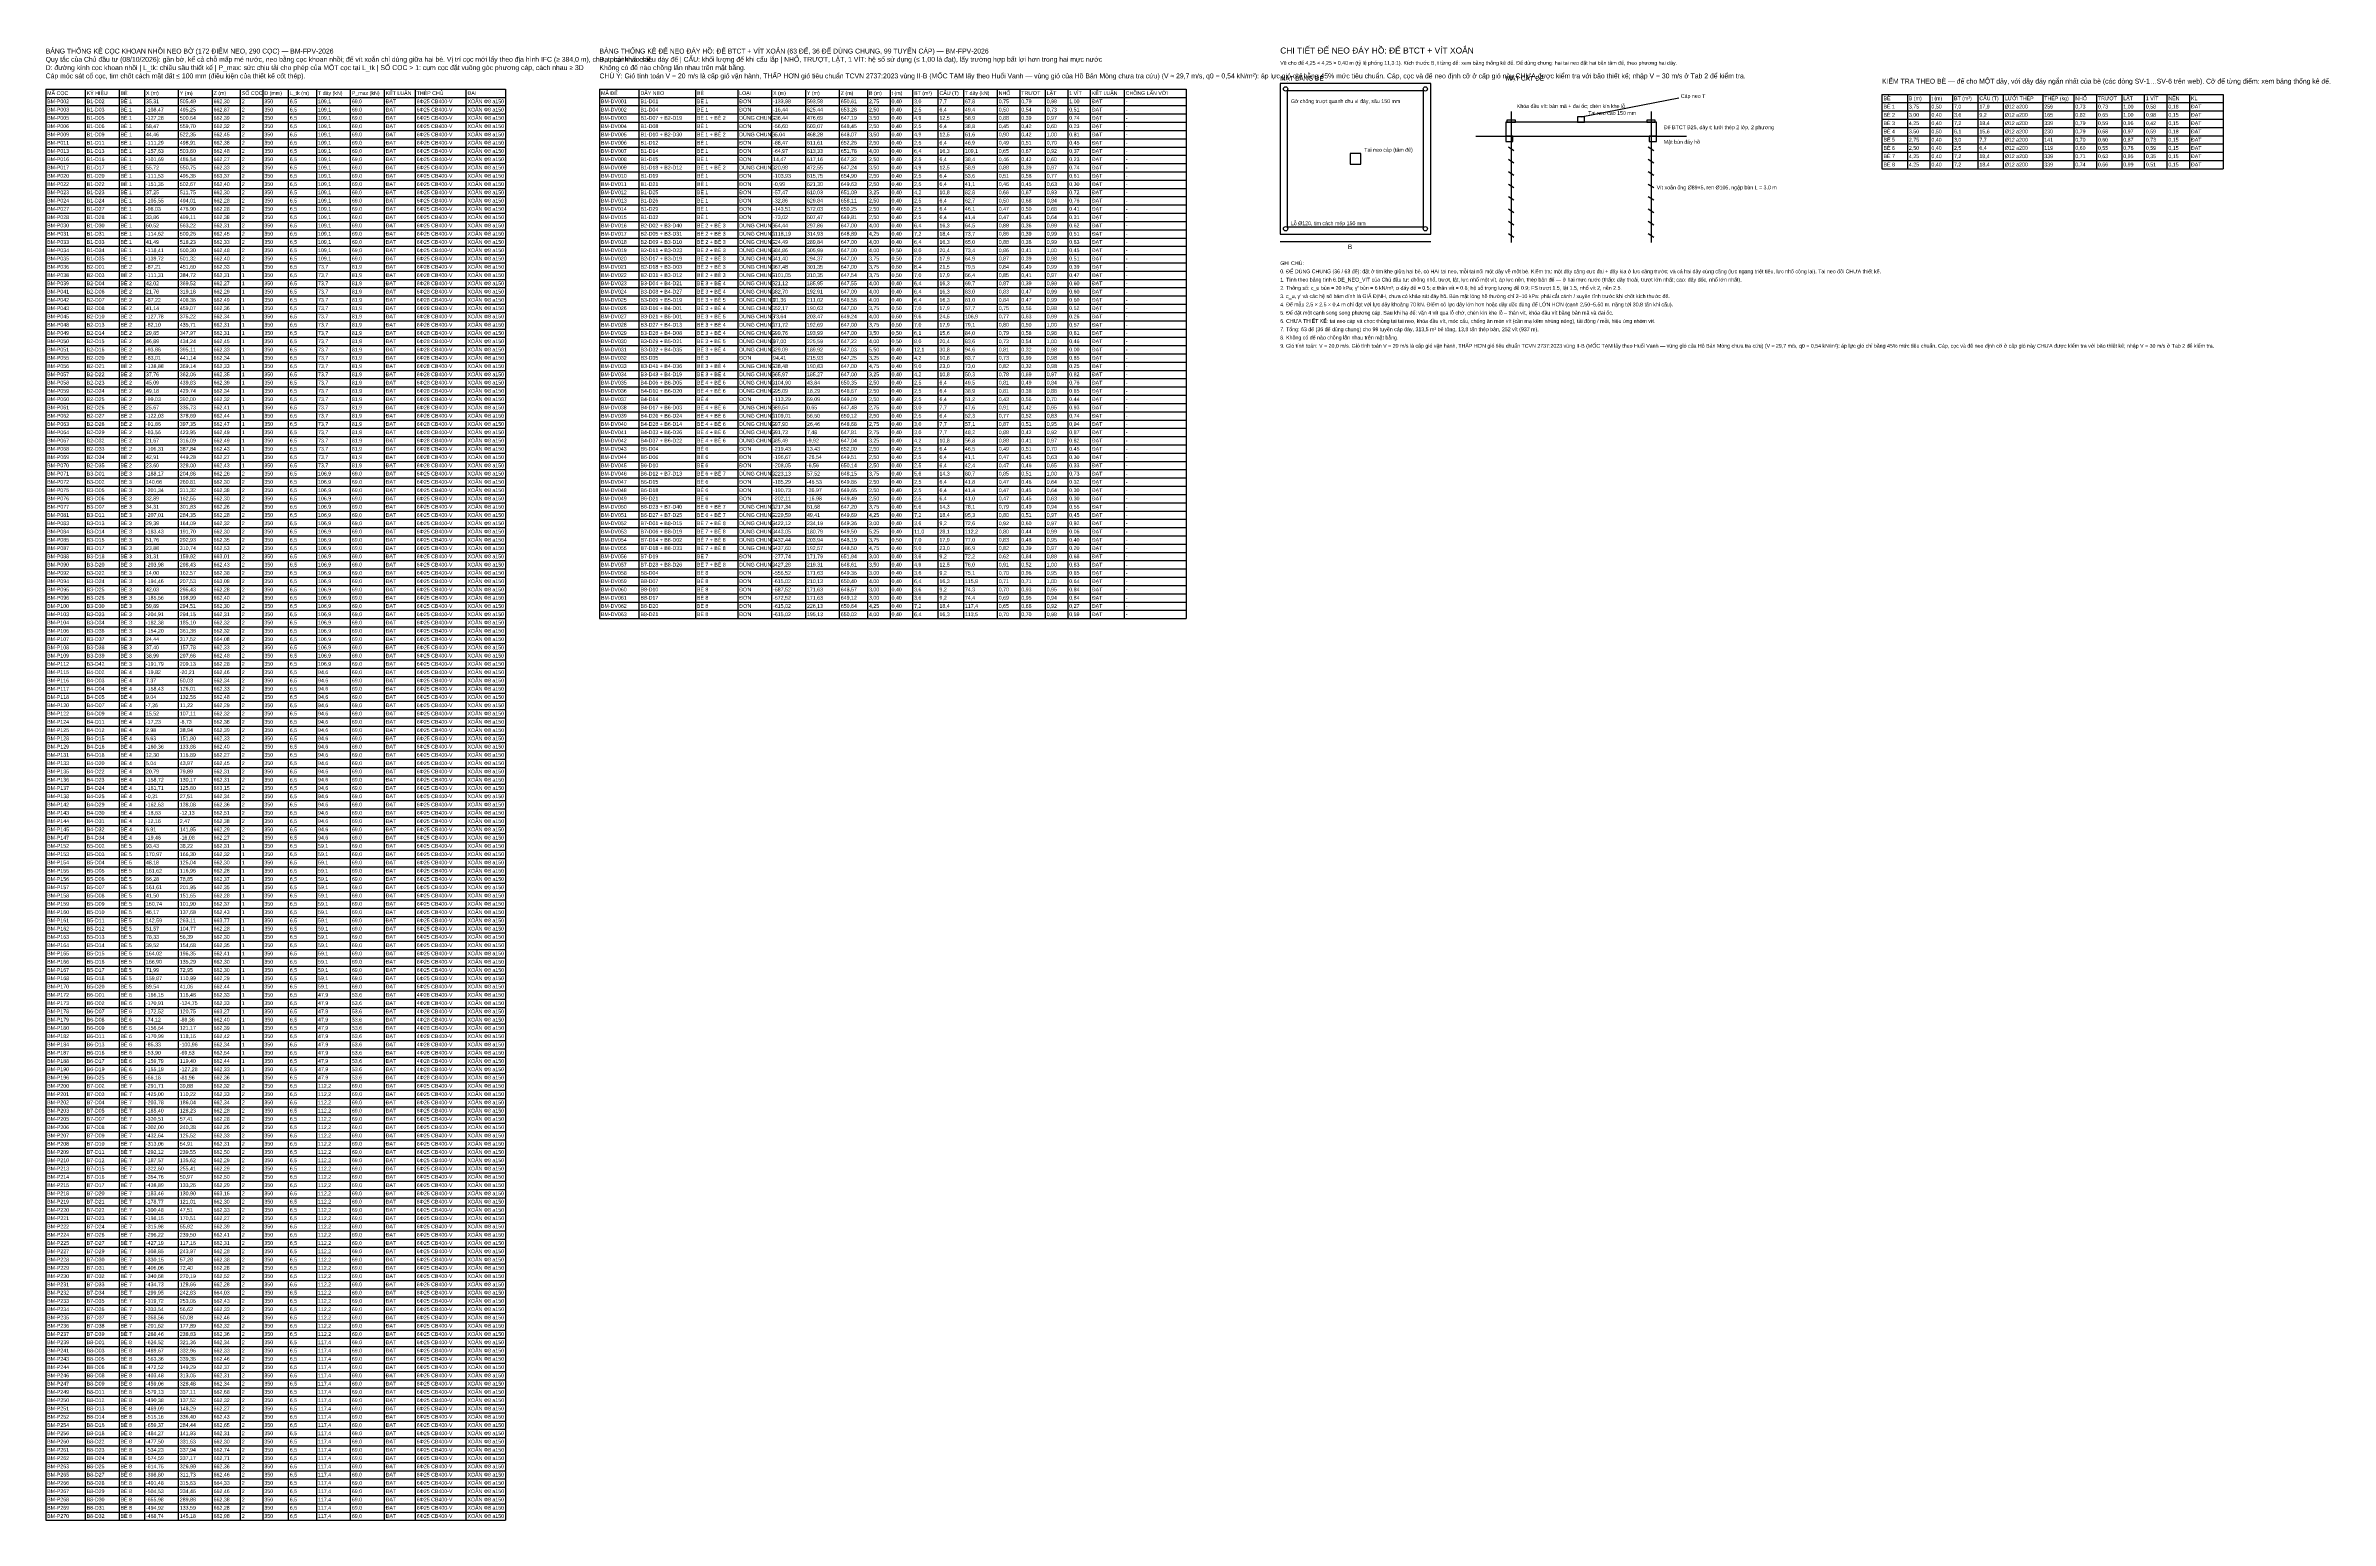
# Model space of a CAD drawing. Header units: metres. Extents: x -660 to 930, y -128 to 633.
# Drawn here: x 201 to 930, y 162 to 632 of the extents above; entities that cross this region are included whole.
import ezdxf

# ---------------------------------------------------------------- set-up
doc = ezdxf.new("R2010")
doc.units = ezdxf.units.M
for name, color, linetype in [('07_BANG_THONG_KE_COC_BO', 7, 'Continuous'), ('08_BANG_THONG_KE_DE_NEO', 7, 'Continuous'), ('09_CHI_TIET_DE_NEO', 2, 'Continuous')]:
    doc.layers.add(name, color=color, linetype=linetype)
doc.styles.add('VN', font='arial.ttf')

msp = doc.modelspace()

# ---------------------------------------------------------------- linework, layer by layer
at = {"layer": '07_BANG_THONG_KE_COC_BO'}
for p, q in [((200.97, 618.488), (347.67, 618.488)), ((200.97, 618.488), (200.97, 161.768)), ((200.97, 615.848), (347.67, 615.848)), ((200.97, 613.208), (347.67, 613.208)), ((213.57, 618.488), (213.57, 161.768)), ((224.37, 618.488), (224.37, 161.768)), ((232.47, 618.488), (232.47, 161.768)), ((243.27, 618.488), (243.27, 161.768)), ((254.07, 618.488), (254.07, 161.768)), ((263.07, 618.488), (263.07, 161.768)), ((270.27, 618.488), (270.27, 161.768)), ((278.37, 618.488), (278.37, 161.768)), ((287.37, 618.488), (287.37, 161.768)), ((298.17, 618.488), (298.17, 161.768)), ((308.97, 618.488), (308.97, 161.768)), ((318.87, 618.488), (318.87, 161.768)), ((335.07, 618.488), (335.07, 161.768)), ((347.67, 618.488), (347.67, 161.768)), ((200.97, 610.568), (347.67, 610.568)), ((200.97, 607.928), (347.67, 607.928)), ((200.97, 605.288), (347.67, 605.288)), ((200.97, 602.648), (347.67, 602.648)), ((200.97, 600.008), (347.67, 600.008)), ((200.97, 597.368), (347.67, 597.368)), ((200.97, 594.728), (347.67, 594.728)), ((200.97, 592.088), (347.67, 592.088)), ((200.97, 589.448), (347.67, 589.448)), ((200.97, 586.808), (347.67, 586.808)), ((200.97, 584.168), (347.67, 584.168)), ((200.97, 581.528), (347.67, 581.528)), ((200.97, 578.888), (347.67, 578.888)), ((200.97, 576.248), (347.67, 576.248)), ((200.97, 573.608), (347.67, 573.608)), ((200.97, 570.968), (347.67, 570.968)), ((200.97, 568.328), (347.67, 568.328)), ((200.97, 565.688), (347.67, 565.688)), ((200.97, 563.048), (347.67, 563.048)), ((200.97, 560.408), (347.67, 560.408)), ((200.97, 557.768), (347.67, 557.768)), ((200.97, 555.128), (347.67, 555.128)), ((200.97, 552.488), (347.67, 552.488)), ((200.97, 549.848), (347.67, 549.848)), ((200.97, 547.208), (347.67, 547.208)), ((200.97, 544.568), (347.67, 544.568)), ((200.97, 541.928), (347.67, 541.928)), ((200.97, 539.288), (347.67, 539.288)), ((200.97, 536.648), (347.67, 536.648)), ((200.97, 534.008), (347.67, 534.008)), ((200.97, 531.368), (347.67, 531.368)), ((200.97, 528.728), (347.67, 528.728)), ((200.97, 526.088), (347.67, 526.088)), ((200.97, 523.448), (347.67, 523.448)), ((200.97, 520.808), (347.67, 520.808)), ((200.97, 518.168), (347.67, 518.168)), ((200.97, 515.528), (347.67, 515.528)), ((200.97, 512.888), (347.67, 512.888)), ((200.97, 510.248), (347.67, 510.248)), ((200.97, 507.608), (347.67, 507.608)), ((200.97, 504.968), (347.67, 504.968)), ((200.97, 502.328), (347.67, 502.328)), ((200.97, 499.688), (347.67, 499.688)), ((200.97, 497.048), (347.67, 497.048)), ((200.97, 494.408), (347.67, 494.408)), ((200.97, 491.768), (347.67, 491.768)), ((200.97, 489.128), (347.67, 489.128)), ((200.97, 486.488), (347.67, 486.488)), ((200.97, 483.848), (347.67, 483.848)), ((200.97, 481.208), (347.67, 481.208)), ((200.97, 478.568), (347.67, 478.568)), ((200.97, 475.928), (347.67, 475.928)), ((200.97, 473.288), (347.67, 473.288)), ((200.97, 470.648), (347.67, 470.648)), ((200.97, 468.008), (347.67, 468.008)), ((200.97, 465.368), (347.67, 465.368)), ((200.97, 462.728), (347.67, 462.728)), ((200.97, 460.088), (347.67, 460.088)), ((200.97, 457.448), (347.67, 457.448)), ((200.97, 454.808), (347.67, 454.808)), ((200.97, 452.168), (347.67, 452.168)), ((200.97, 449.528), (347.67, 449.528)), ((200.97, 446.888), (347.67, 446.888)), ((200.97, 444.248), (347.67, 444.248)), ((200.97, 441.608), (347.67, 441.608)), ((200.97, 438.968), (347.67, 438.968)), ((200.97, 436.328), (347.67, 436.328)), ((200.97, 433.688), (347.67, 433.688)), ((200.97, 431.048), (347.67, 431.048)), ((200.97, 428.408), (347.67, 428.408)), ((200.97, 425.768), (347.67, 425.768)), ((200.97, 423.128), (347.67, 423.128)), ((200.97, 420.488), (347.67, 420.488)), ((200.97, 417.848), (347.67, 417.848)), ((200.97, 415.208), (347.67, 415.208)), ((200.97, 412.568), (347.67, 412.568)), ((200.97, 409.928), (347.67, 409.928)), ((200.97, 407.288), (347.67, 407.288)), ((200.97, 404.648), (347.67, 404.648)), ((200.97, 402.008), (347.67, 402.008)), ((200.97, 399.368), (347.67, 399.368)), ((200.97, 396.728), (347.67, 396.728)), ((200.97, 394.088), (347.67, 394.088)), ((200.97, 391.448), (347.67, 391.448)), ((200.97, 388.808), (347.67, 388.808)), ((200.97, 386.168), (347.67, 386.168)), ((200.97, 383.528), (347.67, 383.528)), ((200.97, 380.888), (347.67, 380.888)), ((200.97, 378.248), (347.67, 378.248)), ((200.97, 375.608), (347.67, 375.608)), ((200.97, 372.968), (347.67, 372.968)), ((200.97, 370.328), (347.67, 370.328)), ((200.97, 367.688), (347.67, 367.688)), ((200.97, 365.048), (347.67, 365.048)), ((200.97, 362.408), (347.67, 362.408)), ((200.97, 359.768), (347.67, 359.768)), ((200.97, 357.128), (347.67, 357.128)), ((200.97, 354.488), (347.67, 354.488)), ((200.97, 351.848), (347.67, 351.848)), ((200.97, 349.208), (347.67, 349.208)), ((200.97, 346.568), (347.67, 346.568)), ((200.97, 343.928), (347.67, 343.928)), ((200.97, 341.288), (347.67, 341.288)), ((200.97, 338.648), (347.67, 338.648)), ((200.97, 336.008), (347.67, 336.008)), ((200.97, 333.368), (347.67, 333.368)), ((200.97, 330.728), (347.67, 330.728)), ((200.97, 328.088), (347.67, 328.088)), ((200.97, 325.448), (347.67, 325.448)), ((200.97, 322.808), (347.67, 322.808)), ((200.97, 320.168), (347.67, 320.168)), ((200.97, 317.528), (347.67, 317.528)), ((200.97, 314.888), (347.67, 314.888)), ((200.97, 312.248), (347.67, 312.248)), ((200.97, 309.608), (347.67, 309.608)), ((200.97, 306.968), (347.67, 306.968)), ((200.97, 304.328), (347.67, 304.328)), ((200.97, 301.688), (347.67, 301.688)), ((200.97, 299.048), (347.67, 299.048)), ((200.97, 296.408), (347.67, 296.408)), ((200.97, 293.768), (347.67, 293.768)), ((200.97, 291.128), (347.67, 291.128)), ((200.97, 288.488), (347.67, 288.488)), ((200.97, 285.848), (347.67, 285.848)), ((200.97, 283.208), (347.67, 283.208)), ((200.97, 280.568), (347.67, 280.568)), ((200.97, 277.928), (347.67, 277.928)), ((200.97, 275.288), (347.67, 275.288)), ((200.97, 272.648), (347.67, 272.648)), ((200.97, 270.008), (347.67, 270.008)), ((200.97, 267.368), (347.67, 267.368)), ((200.97, 264.728), (347.67, 264.728)), ((200.97, 262.088), (347.67, 262.088)), ((200.97, 259.448), (347.67, 259.448)), ((200.97, 256.808), (347.67, 256.808)), ((200.97, 254.168), (347.67, 254.168)), ((200.97, 251.528), (347.67, 251.528)), ((200.97, 248.888), (347.67, 248.888)), ((200.97, 246.248), (347.67, 246.248)), ((200.97, 243.608), (347.67, 243.608)), ((200.97, 240.968), (347.67, 240.968)), ((200.97, 238.328), (347.67, 238.328)), ((200.97, 235.688), (347.67, 235.688)), ((200.97, 233.048), (347.67, 233.048)), ((200.97, 230.408), (347.67, 230.408)), ((200.97, 227.768), (347.67, 227.768)), ((200.97, 225.128), (347.67, 225.128)), ((200.97, 222.488), (347.67, 222.488)), ((200.97, 219.848), (347.67, 219.848)), ((200.97, 217.208), (347.67, 217.208)), ((200.97, 214.568), (347.67, 214.568)), ((200.97, 211.928), (347.67, 211.928)), ((200.97, 209.288), (347.67, 209.288)), ((200.97, 206.648), (347.67, 206.648)), ((200.97, 204.008), (347.67, 204.008)), ((200.97, 201.368), (347.67, 201.368)), ((200.97, 198.728), (347.67, 198.728)), ((200.97, 196.088), (347.67, 196.088)), ((200.97, 193.448), (347.67, 193.448)), ((200.97, 190.808), (347.67, 190.808)), ((200.97, 188.168), (347.67, 188.168)), ((200.97, 185.528), (347.67, 185.528)), ((200.97, 182.888), (347.67, 182.888)), ((200.97, 180.248), (347.67, 180.248)), ((200.97, 177.608), (347.67, 177.608)), ((200.97, 174.968), (347.67, 174.968)), ((200.97, 172.328), (347.67, 172.328)), ((200.97, 169.688), (347.67, 169.688)), ((200.97, 167.048), (347.67, 167.048)), ((200.97, 164.408), (347.67, 164.408)), ((200.97, 161.768), (347.67, 161.768))]:
    msp.add_line(p, q, dxfattribs=at)
at = {"layer": '08_BANG_THONG_KE_DE_NEO'}
for p, q in [((377.67, 618.488), (564.87, 618.488)), ((377.67, 618.488), (377.67, 449.528)), ((377.67, 615.848), (564.87, 615.848)), ((377.67, 613.208), (564.87, 613.208)), ((390.27, 618.488), (390.27, 449.528)), ((408.27, 618.488), (408.27, 449.528)), ((421.77, 618.488), (421.77, 449.528)), ((432.57, 618.488), (432.57, 449.528)), ((443.37, 618.488), (443.37, 449.528)), ((454.17, 618.488), (454.17, 449.528)), ((463.17, 618.488), (463.17, 449.528)), ((470.37, 618.488), (470.37, 449.528)), ((477.57, 618.488), (477.57, 449.528)), ((485.67, 618.488), (485.67, 449.528)), ((493.77, 618.488), (493.77, 449.528)), ((504.57, 618.488), (504.57, 449.528)), ((511.77, 618.488), (511.77, 449.528)), ((519.87, 618.488), (519.87, 449.528)), ((527.07, 618.488), (527.07, 449.528)), ((534.27, 618.488), (534.27, 449.528)), ((545.07, 618.488), (545.07, 449.528)), ((564.87, 618.488), (564.87, 449.528)), ((377.67, 610.568), (564.87, 610.568)), ((377.67, 607.928), (564.87, 607.928)), ((377.67, 605.288), (564.87, 605.288)), ((377.67, 602.648), (564.87, 602.648)), ((377.67, 600.008), (564.87, 600.008)), ((377.67, 597.368), (564.87, 597.368)), ((377.67, 594.728), (564.87, 594.728)), ((377.67, 592.088), (564.87, 592.088)), ((377.67, 589.448), (564.87, 589.448)), ((377.67, 586.808), (564.87, 586.808)), ((377.67, 584.168), (564.87, 584.168)), ((377.67, 581.528), (564.87, 581.528)), ((377.67, 578.888), (564.87, 578.888)), ((377.67, 576.248), (564.87, 576.248)), ((377.67, 573.608), (564.87, 573.608)), ((377.67, 570.968), (564.87, 570.968)), ((377.67, 568.328), (564.87, 568.328)), ((377.67, 565.688), (564.87, 565.688)), ((377.67, 563.048), (564.87, 563.048)), ((377.67, 560.408), (564.87, 560.408)), ((377.67, 557.768), (564.87, 557.768)), ((377.67, 555.128), (564.87, 555.128)), ((377.67, 552.488), (564.87, 552.488)), ((377.67, 549.848), (564.87, 549.848)), ((377.67, 547.208), (564.87, 547.208)), ((377.67, 544.568), (564.87, 544.568)), ((377.67, 541.928), (564.87, 541.928)), ((377.67, 539.288), (564.87, 539.288)), ((377.67, 536.648), (564.87, 536.648)), ((377.67, 534.008), (564.87, 534.008)), ((377.67, 531.368), (564.87, 531.368)), ((377.67, 528.728), (564.87, 528.728)), ((377.67, 526.088), (564.87, 526.088)), ((377.67, 523.448), (564.87, 523.448)), ((377.67, 520.808), (564.87, 520.808)), ((377.67, 518.168), (564.87, 518.168)), ((377.67, 515.528), (564.87, 515.528)), ((377.67, 512.888), (564.87, 512.888)), ((377.67, 510.248), (564.87, 510.248)), ((377.67, 507.608), (564.87, 507.608)), ((377.67, 504.968), (564.87, 504.968)), ((377.67, 502.328), (564.87, 502.328)), ((377.67, 499.688), (564.87, 499.688)), ((377.67, 497.048), (564.87, 497.048)), ((377.67, 494.408), (564.87, 494.408)), ((377.67, 491.768), (564.87, 491.768)), ((377.67, 489.128), (564.87, 489.128)), ((377.67, 486.488), (564.87, 486.488)), ((377.67, 483.848), (564.87, 483.848)), ((377.67, 481.208), (564.87, 481.208)), ((377.67, 478.568), (564.87, 478.568)), ((377.67, 475.928), (564.87, 475.928)), ((377.67, 473.288), (564.87, 473.288)), ((377.67, 470.648), (564.87, 470.648)), ((377.67, 468.008), (564.87, 468.008)), ((377.67, 465.368), (564.87, 465.368)), ((377.67, 462.728), (564.87, 462.728)), ((377.67, 460.088), (564.87, 460.088)), ((377.67, 457.448), (564.87, 457.448)), ((377.67, 454.808), (564.87, 454.808)), ((377.67, 452.168), (564.87, 452.168)), ((377.67, 449.528), (564.87, 449.528))]:
    msp.add_line(p, q, dxfattribs=at)
at = {"layer": '09_CHI_TIET_DE_NEO'}
for p, q in [((642.87, 620.24), (594.87, 620.24)), ((594.87, 620.24), (594.87, 572.24)), ((642.87, 572.24), (642.87, 620.24)), ((640.611, 617.981), (597.129, 617.981)), ((597.129, 617.981), (597.129, 574.499)), ((640.611, 574.499), (640.611, 617.981)), ((690.87, 609.652), (722.07, 615.652)), ((786.87, 616.808), (895.77, 616.808)), ((786.87, 616.808), (786.87, 593.048)), ((786.87, 614.168), (895.77, 614.168)), ((794.97, 616.808), (794.97, 593.048)), ((802.17, 616.808), (802.17, 593.048)), ((809.37, 616.808), (809.37, 593.048)), ((817.47, 616.808), (817.47, 593.048)), ((825.57, 616.808), (825.57, 593.048)), ((838.17, 616.808), (838.17, 593.048)), ((848.07, 616.808), (848.07, 593.048)), ((855.27, 616.808), (855.27, 593.048)), ((863.37, 616.808), (863.37, 593.048)), ((870.57, 616.808), (870.57, 593.048)), ((877.77, 616.808), (877.77, 593.048)), ((884.97, 616.808), (884.97, 593.048)), ((895.77, 616.808), (895.77, 593.048)), ((714.87, 607.958), (666.87, 607.958)), ((666.87, 607.958), (666.87, 603.44)), ((669.919, 608.522), (667.209, 608.522)), ((667.209, 608.522), (667.209, 607.958)), ((667.209, 607.958), (669.919, 607.958)), ((668.564, 611.346), (668.564, 569.558)), ((669.919, 607.958), (669.919, 608.522)), ((691.999, 609.652), (689.741, 609.652)), ((689.741, 609.652), (689.741, 607.958)), ((689.741, 607.958), (691.999, 607.958)), ((691.999, 607.958), (691.999, 609.652)), ((714.531, 608.522), (711.821, 608.522)), ((711.821, 608.522), (711.821, 607.958)), ((711.821, 607.958), (714.531, 607.958)), ((713.176, 611.346), (713.176, 569.558)), ((714.531, 607.958), (714.531, 608.522)), ((714.87, 603.44), (714.87, 607.958)), ((786.87, 611.528), (895.77, 611.528)), ((786.87, 608.888), (895.77, 608.888)), ((786.87, 606.248), (895.77, 606.248)), ((620.564, 597.934), (617.176, 597.934)), ((617.176, 597.934), (617.176, 594.546)), ((620.564, 594.546), (620.564, 597.934)), ((657.27, 603.44), (724.47, 603.44)), ((666.87, 603.44), (714.87, 603.44)), ((669.129, 603.44), (666.87, 603.44)), ((666.87, 603.44), (666.87, 601.746)), ((666.87, 601.746), (669.129, 601.746)), ((667.675, 600.052), (669.454, 598.922)), ((669.129, 601.746), (669.129, 603.44)), ((712.286, 600.052), (714.065, 598.922)), ((714.87, 603.44), (712.611, 603.44)), ((712.611, 603.44), (712.611, 601.746)), ((712.611, 601.746), (714.87, 601.746)), ((714.87, 601.746), (714.87, 603.44)), ((786.87, 603.608), (895.77, 603.608)), ((786.87, 600.968), (895.77, 600.968)), ((786.87, 598.328), (895.77, 598.328)), ((617.176, 594.546), (620.564, 594.546)), ((667.675, 596.099), (669.454, 594.969)), ((667.675, 592.146), (669.454, 591.016)), ((712.286, 596.099), (714.065, 594.969)), ((712.286, 592.146), (714.065, 591.016)), ((786.87, 595.688), (895.77, 595.688)), ((786.87, 593.048), (895.77, 593.048)), ((667.675, 588.193), (669.454, 587.064)), ((667.675, 584.24), (669.454, 583.111)), ((712.286, 588.193), (714.065, 587.064)), ((712.286, 584.24), (714.065, 583.111)), ((667.675, 580.287), (669.454, 579.158)), ((667.675, 576.334), (669.454, 575.205)), ((712.286, 580.287), (714.065, 579.158)), ((712.286, 576.334), (714.065, 575.205)), ((594.87, 572.24), (642.87, 572.24)), ((594.87, 569.84), (642.87, 569.84)), ((597.129, 574.499), (640.611, 574.499)), ((667.675, 572.381), (669.454, 571.252)), ((712.286, 572.381), (714.065, 571.252))]:
    msp.add_line(p, q, dxfattribs=at)
for centre in [(596.564, 618.546), (641.176, 618.546), (596.564, 573.934), (641.176, 573.934)]:
    msp.add_circle(centre, 0.678, dxfattribs=at)

# ---------------------------------------------------------------- texts
at = {"layer": '07_BANG_THONG_KE_COC_BO', "style": 'VN'}
for s, height, p in [('Quy tắc của Chủ đầu tư (08/10/2026): gần bờ, kể cả chỗ mấp mé nước, neo bằng cọc khoan nhồi; đế vít xoắn chỉ dùng giữa hai bè. Vị trí cọc mới lấy theo địa hình IFC (≥ 384,0 m), chưa phải khảo sát.', 1.56, (200.97, 627.2)), ('BẢNG THỐNG KÊ CỌC KHOAN NHỒI NEO BỜ (172 ĐIỂM NEO, 290 CỌC) — BM-FPV-2026', 1.56, (200.97, 629.84)), ('Cáp móc sát cổ cọc, tim chốt cách mặt đất ≤ 100 mm (điều kiện của thiết kế cốt thép).', 1.56, (200.97, 621.92)), ('D: đường kính cọc khoan nhồi | L_tk: chiều sâu thiết kế | P_max: sức chịu tải cho phép của MỘT cọc tại L_tk | SỐ CỌC > 1: cụm cọc đặt vuông góc phương cáp, cách nhau ≥ 3D', 1.56, (200.97, 624.56)), ('MÃ CỌC', 1.2, (201.45, 616.616)), ('BM-P002', 1.2, (201.45, 613.976)), ('BM-P003', 1.2, (201.45, 611.336)), ('KÝ HIỆU', 1.2, (214.05, 616.616)), ('B1-D02', 1.2, (214.05, 613.976)), ('B1-D03', 1.2, (214.05, 611.336)), ('BÈ', 1.2, (224.85, 616.616)), ('BÈ 1', 1.2, (224.85, 613.976)), ('BÈ 1', 1.2, (224.85, 611.336)), ('X (m)', 1.2, (232.95, 616.616)), ('35,31', 1.2, (232.95, 613.976)), ('-108,47', 1.2, (232.95, 611.336)), ('Y (m)', 1.2, (243.75, 616.616)), ('495,25', 1.2, (243.75, 611.336)), ('505,49', 1.2, (243.75, 613.976)), ('Z (m)', 1.2, (254.55, 616.616)), ('662,30', 1.2, (254.55, 613.976)), ('662,87', 1.2, (254.55, 611.336)), ('SỐ CỌC', 1.2, (263.55, 616.616)), ('2', 1.2, (263.55, 613.976)), ('2', 1.2, (263.55, 611.336)), ('350', 1.2, (270.75, 613.976)), ('350', 1.2, (270.75, 611.336)), ('D (mm)', 1.2, (270.75, 616.616)), ('6,5', 1.2, (278.85, 613.976)), ('6,5', 1.2, (278.85, 611.336)), ('L_tk (m)', 1.2, (278.85, 616.616)), ('T dây (kN)', 1.2, (287.85, 616.616)), ('109,1', 1.2, (287.85, 613.976)), ('109,1', 1.2, (287.85, 611.336)), ('69,0', 1.2, (298.65, 613.976)), ('69,0', 1.2, (298.65, 611.336)), ('P_max (kN)', 1.2, (298.65, 616.616)), ('ĐẠT', 1.2, (309.45, 613.976)), ('ĐẠT', 1.2, (309.45, 611.336)), ('KẾT LUẬN', 1.2, (309.45, 616.616)), ('THÉP CHỦ', 1.2, (319.35, 616.616)), ('6Φ25 CB400-V', 1.2, (319.35, 613.976)), ('6Φ25 CB400-V', 1.2, (319.35, 611.336)), ('ĐAI', 1.2, (335.55, 616.616)), ('XOẮN Φ8 a150', 1.2, (335.55, 613.976)), ('XOẮN Φ8 a150', 1.2, (335.55, 611.336)), ('BM-P005', 1.2, (201.45, 608.696)), ('BM-P006', 1.2, (201.45, 606.056)), ('B1-D05', 1.2, (214.05, 608.696)), ('B1-D06', 1.2, (214.05, 606.056)), ('BÈ 1', 1.2, (224.85, 608.696)), ('BÈ 1', 1.2, (224.85, 606.056)), ('58,47', 1.2, (232.95, 606.056)), ('-127,28', 1.2, (232.95, 608.696)), ('500,64', 1.2, (243.75, 608.696)), ('559,70', 1.2, (243.75, 606.056)), ('662,39', 1.2, (254.55, 608.696)), ('662,32', 1.2, (254.55, 606.056)), ('2', 1.2, (263.55, 608.696)), ('2', 1.2, (263.55, 606.056)), ('350', 1.2, (270.75, 608.696)), ('350', 1.2, (270.75, 606.056)), ('6,5', 1.2, (278.85, 608.696)), ('6,5', 1.2, (278.85, 606.056)), ('109,1', 1.2, (287.85, 608.696)), ('109,1', 1.2, (287.85, 606.056)), ('69,0', 1.2, (298.65, 608.696)), ('69,0', 1.2, (298.65, 606.056)), ('ĐẠT', 1.2, (309.45, 608.696)), ('ĐẠT', 1.2, (309.45, 606.056)), ('6Φ25 CB400-V', 1.2, (319.35, 608.696)), ('6Φ25 CB400-V', 1.2, (319.35, 606.056)), ('XOẮN Φ8 a150', 1.2, (335.55, 608.696)), ('XOẮN Φ8 a150', 1.2, (335.55, 606.056)), ('BM-P009', 1.2, (201.45, 603.416)), ('BM-P011', 1.2, (201.45, 600.776)), ('BM-P013', 1.2, (201.45, 598.136)), ('B1-D09', 1.2, (214.05, 603.416)), ('B1-D11', 1.2, (214.05, 600.776)), ('B1-D13', 1.2, (214.05, 598.136)), ('BÈ 1', 1.2, (224.85, 603.416)), ('BÈ 1', 1.2, (224.85, 600.776)), ('BÈ 1', 1.2, (224.85, 598.136)), ('44,46', 1.2, (232.95, 603.416)), ('-111,29', 1.2, (232.95, 600.776)), ('-157,63', 1.2, (232.95, 598.136)), ('498,91', 1.2, (243.75, 600.776)), ('522,35', 1.2, (243.75, 603.416)), ('503,60', 1.2, (243.75, 598.136)), ('662,45', 1.2, (254.55, 603.416)), ('662,38', 1.2, (254.55, 600.776)), ('662,48', 1.2, (254.55, 598.136)), ('2', 1.2, (263.55, 603.416)), ('2', 1.2, (263.55, 600.776)), ('2', 1.2, (263.55, 598.136)), ('350', 1.2, (270.75, 603.416)), ('350', 1.2, (270.75, 600.776)), ('350', 1.2, (270.75, 598.136)), ('6,5', 1.2, (278.85, 603.416)), ('6,5', 1.2, (278.85, 600.776)), ('6,5', 1.2, (278.85, 598.136)), ('109,1', 1.2, (287.85, 603.416)), ('109,1', 1.2, (287.85, 600.776)), ('109,1', 1.2, (287.85, 598.136)), ('69,0', 1.2, (298.65, 603.416)), ('69,0', 1.2, (298.65, 600.776)), ('69,0', 1.2, (298.65, 598.136)), ('ĐẠT', 1.2, (309.45, 603.416)), ('ĐẠT', 1.2, (309.45, 600.776)), ('ĐẠT', 1.2, (309.45, 598.136)), ('6Φ25 CB400-V', 1.2, (319.35, 603.416)), ('6Φ25 CB400-V', 1.2, (319.35, 600.776)), ('6Φ25 CB400-V', 1.2, (319.35, 598.136)), ('XOẮN Φ8 a150', 1.2, (335.55, 603.416)), ('XOẮN Φ8 a150', 1.2, (335.55, 600.776)), ('XOẮN Φ8 a150', 1.2, (335.55, 598.136)), ('BM-P016', 1.2, (201.45, 595.496)), ('BM-P017', 1.2, (201.45, 592.856)), ('BM-P020', 1.2, (201.45, 590.216)), ('B1-D16', 1.2, (214.05, 595.496)), ('B1-D17', 1.2, (214.05, 592.856)), ('B1-D20', 1.2, (214.05, 590.216)), ('BÈ 1', 1.2, (224.85, 595.496)), ('BÈ 1', 1.2, (224.85, 592.856)), ('BÈ 1', 1.2, (224.85, 590.216)), ('55,72', 1.2, (232.95, 592.856)), ('-101,69', 1.2, (232.95, 595.496)), ('-111,53', 1.2, (232.95, 590.216)), ('486,54', 1.2, (243.75, 595.496)), ('495,36', 1.2, (243.75, 590.216)), ('550,75', 1.2, (243.75, 592.856)), ('662,27', 1.2, (254.55, 595.496)), ('662,33', 1.2, (254.55, 592.856)), ('663,37', 1.2, (254.55, 590.216)), ('2', 1.2, (263.55, 595.496)), ('2', 1.2, (263.55, 592.856)), ('2', 1.2, (263.55, 590.216)), ('350', 1.2, (270.75, 595.496)), ('350', 1.2, (270.75, 592.856)), ('350', 1.2, (270.75, 590.216)), ('6,5', 1.2, (278.85, 595.496)), ('6,5', 1.2, (278.85, 592.856)), ('6,5', 1.2, (278.85, 590.216)), ('109,1', 1.2, (287.85, 595.496)), ('109,1', 1.2, (287.85, 592.856)), ('109,1', 1.2, (287.85, 590.216)), ('69,0', 1.2, (298.65, 595.496)), ('69,0', 1.2, (298.65, 592.856)), ('69,0', 1.2, (298.65, 590.216)), ('ĐẠT', 1.2, (309.45, 595.496)), ('ĐẠT', 1.2, (309.45, 592.856)), ('ĐẠT', 1.2, (309.45, 590.216)), ('6Φ25 CB400-V', 1.2, (319.35, 595.496)), ('6Φ25 CB400-V', 1.2, (319.35, 592.856)), ('6Φ25 CB400-V', 1.2, (319.35, 590.216)), ('XOẮN Φ8 a150', 1.2, (335.55, 595.496)), ('XOẮN Φ8 a150', 1.2, (335.55, 592.856)), ('XOẮN Φ8 a150', 1.2, (335.55, 590.216)), ('BM-P022', 1.2, (201.45, 587.576)), ('BM-P023', 1.2, (201.45, 584.936)), ('BM-P024', 1.2, (201.45, 582.296)), ('B1-D22', 1.2, (214.05, 587.576)), ('B1-D23', 1.2, (214.05, 584.936)), ('B1-D24', 1.2, (214.05, 582.296)), ('BÈ 1', 1.2, (224.85, 587.576)), ('BÈ 1', 1.2, (224.85, 584.936)), ('BÈ 1', 1.2, (224.85, 582.296)), ('37,25', 1.2, (232.95, 584.936)), ('-151,35', 1.2, (232.95, 587.576)), ('-105,55', 1.2, (232.95, 582.296)), ('494,01', 1.2, (243.75, 582.296)), ('502,67', 1.2, (243.75, 587.576)), ('511,75', 1.2, (243.75, 584.936)), ('662,40', 1.2, (254.55, 587.576)), ('662,30', 1.2, (254.55, 584.936)), ('662,28', 1.2, (254.55, 582.296)), ('2', 1.2, (263.55, 587.576)), ('2', 1.2, (263.55, 584.936)), ('2', 1.2, (263.55, 582.296)), ('350', 1.2, (270.75, 587.576)), ('350', 1.2, (270.75, 584.936)), ('350', 1.2, (270.75, 582.296)), ('6,5', 1.2, (278.85, 587.576)), ('6,5', 1.2, (278.85, 584.936)), ('6,5', 1.2, (278.85, 582.296)), ('109,1', 1.2, (287.85, 587.576)), ('109,1', 1.2, (287.85, 584.936)), ('109,1', 1.2, (287.85, 582.296)), ('69,0', 1.2, (298.65, 587.576)), ('69,0', 1.2, (298.65, 584.936)), ('69,0', 1.2, (298.65, 582.296)), ('ĐẠT', 1.2, (309.45, 587.576)), ('ĐẠT', 1.2, (309.45, 584.936)), ('ĐẠT', 1.2, (309.45, 582.296)), ('6Φ25 CB400-V', 1.2, (319.35, 587.576)), ('6Φ25 CB400-V', 1.2, (319.35, 584.936)), ('6Φ25 CB400-V', 1.2, (319.35, 582.296)), ('XOẮN Φ8 a150', 1.2, (335.55, 587.576)), ('XOẮN Φ8 a150', 1.2, (335.55, 584.936)), ('XOẮN Φ8 a150', 1.2, (335.55, 582.296)), ('BM-P027', 1.2, (201.45, 579.656)), ('BM-P028', 1.2, (201.45, 577.016)), ('B1-D27', 1.2, (214.05, 579.656)), ('B1-D28', 1.2, (214.05, 577.016)), ('BÈ 1', 1.2, (224.85, 579.656)), ('BÈ 1', 1.2, (224.85, 577.016)), ('BÈ 1', 1.2, (224.85, 574.376)), ('33,86', 1.2, (232.95, 577.016)), ('-98,03', 1.2, (232.95, 579.656)), ('476,90', 1.2, (243.75, 579.656)), ('499,11', 1.2, (243.75, 577.016)), ('662,28', 1.2, (254.55, 579.656)), ('662,38', 1.2, (254.55, 577.016)), ('2', 1.2, (263.55, 579.656)), ('2', 1.2, (263.55, 577.016)), ('350', 1.2, (270.75, 579.656)), ('350', 1.2, (270.75, 577.016)), ('6,5', 1.2, (278.85, 579.656)), ('6,5', 1.2, (278.85, 577.016)), ('109,1', 1.2, (287.85, 579.656)), ('109,1', 1.2, (287.85, 577.016)), ('69,0', 1.2, (298.65, 579.656)), ('69,0', 1.2, (298.65, 577.016)), ('ĐẠT', 1.2, (309.45, 579.656)), ('ĐẠT', 1.2, (309.45, 577.016)), ('6Φ25 CB400-V', 1.2, (319.35, 579.656)), ('6Φ25 CB400-V', 1.2, (319.35, 577.016)), ('XOẮN Φ8 a150', 1.2, (335.55, 579.656)), ('XOẮN Φ8 a150', 1.2, (335.55, 577.016)), ('XOẮN Φ8 a150', 1.2, (335.55, 574.376)), ('BM-P030', 1.2, (201.45, 574.376)), ('BM-P031', 1.2, (201.45, 571.736)), ('BM-P033', 1.2, (201.45, 569.096)), ('B1-D30', 1.2, (214.05, 574.376)), ('B1-D31', 1.2, (214.05, 571.736)), ('B1-D33', 1.2, (214.05, 569.096)), ('BÈ 1', 1.2, (224.85, 571.736)), ('BÈ 1', 1.2, (224.85, 569.096)), ('41,49', 1.2, (232.95, 569.096)), ('-114,62', 1.2, (232.95, 571.736)), ('60,52', 1.2, (232.95, 574.376)), ('563,22', 1.2, (243.75, 574.376)), ('500,26', 1.2, (243.75, 571.736)), ('518,23', 1.2, (243.75, 569.096)), ('662,31', 1.2, (254.55, 574.376)), ('662,45', 1.2, (254.55, 571.736)), ('662,33', 1.2, (254.55, 569.096)), ('2', 1.2, (263.55, 574.376)), ('2', 1.2, (263.55, 571.736)), ('2', 1.2, (263.55, 569.096)), ('350', 1.2, (270.75, 574.376)), ('350', 1.2, (270.75, 571.736)), ('350', 1.2, (270.75, 569.096)), ('6,5', 1.2, (278.85, 574.376)), ('6,5', 1.2, (278.85, 571.736)), ('6,5', 1.2, (278.85, 569.096)), ('109,1', 1.2, (287.85, 574.376)), ('109,1', 1.2, (287.85, 571.736)), ('109,1', 1.2, (287.85, 569.096)), ('69,0', 1.2, (298.65, 574.376)), ('69,0', 1.2, (298.65, 571.736)), ('69,0', 1.2, (298.65, 569.096)), ('ĐẠT', 1.2, (309.45, 574.376)), ('ĐẠT', 1.2, (309.45, 571.736)), ('ĐẠT', 1.2, (309.45, 569.096)), ('6Φ25 CB400-V', 1.2, (319.35, 574.376)), ('6Φ25 CB400-V', 1.2, (319.35, 571.736)), ('6Φ25 CB400-V', 1.2, (319.35, 569.096)), ('XOẮN Φ8 a150', 1.2, (335.55, 571.736)), ('XOẮN Φ8 a150', 1.2, (335.55, 569.096)), ('BM-P034', 1.2, (201.45, 566.456)), ('BM-P035', 1.2, (201.45, 563.816)), ('BM-P036', 1.2, (201.45, 561.176)), ('B1-D34', 1.2, (214.05, 566.456)), ('B1-D35', 1.2, (214.05, 563.816)), ('B2-D01', 1.2, (214.05, 561.176)), ('BÈ 1', 1.2, (224.85, 566.456)), ('BÈ 1', 1.2, (224.85, 563.816)), ('BÈ 2', 1.2, (224.85, 561.176)), ('-118,41', 1.2, (232.95, 566.456)), ('-139,72', 1.2, (232.95, 563.816)), ('-87,21', 1.2, (232.95, 561.176)), ('451,60', 1.2, (243.75, 561.176)), ('500,30', 1.2, (243.75, 566.456)), ('501,32', 1.2, (243.75, 563.816)), ('662,48', 1.2, (254.55, 566.456)), ('662,40', 1.2, (254.55, 563.816)), ('662,33', 1.2, (254.55, 561.176)), ('2', 1.2, (263.55, 566.456)), ('2', 1.2, (263.55, 563.816)), ('1', 1.2, (263.55, 561.176)), ('350', 1.2, (270.75, 566.456)), ('350', 1.2, (270.75, 563.816)), ('350', 1.2, (270.75, 561.176)), ('6,5', 1.2, (278.85, 566.456)), ('6,5', 1.2, (278.85, 563.816)), ('6,5', 1.2, (278.85, 561.176)), ('73,7', 1.2, (287.85, 561.176)), ('109,1', 1.2, (287.85, 566.456)), ('109,1', 1.2, (287.85, 563.816)), ('81,9', 1.2, (298.65, 561.176)), ('69,0', 1.2, (298.65, 566.456)), ('69,0', 1.2, (298.65, 563.816)), ('ĐẠT', 1.2, (309.45, 566.456)), ('ĐẠT', 1.2, (309.45, 563.816)), ('ĐẠT', 1.2, (309.45, 561.176)), ('6Φ25 CB400-V', 1.2, (319.35, 566.456)), ('6Φ25 CB400-V', 1.2, (319.35, 563.816)), ('6Φ28 CB400-V', 1.2, (319.35, 561.176)), ('XOẮN Φ8 a150', 1.2, (335.55, 566.456)), ('XOẮN Φ8 a150', 1.2, (335.55, 563.816)), ('XOẮN Φ8 a150', 1.2, (335.55, 561.176)), ('BM-P038', 1.2, (201.45, 558.536)), ('BM-P039', 1.2, (201.45, 555.896)), ('BM-P041', 1.2, (201.45, 553.256)), ('B2-D03', 1.2, (214.05, 558.536)), ('B2-D04', 1.2, (214.05, 555.896)), ('B2-D06', 1.2, (214.05, 553.256)), ('BÈ 2', 1.2, (224.85, 558.536)), ('BÈ 2', 1.2, (224.85, 555.896)), ('BÈ 2', 1.2, (224.85, 553.256)), ('42,02', 1.2, (232.95, 555.896)), ('-111,31', 1.2, (232.95, 558.536)), ('21,76', 1.2, (232.95, 553.256)), ('384,72', 1.2, (243.75, 558.536)), ('369,52', 1.2, (243.75, 555.896)), ('319,18', 1.2, (243.75, 553.256)), ('662,31', 1.2, (254.55, 558.536)), ('662,27', 1.2, (254.55, 555.896)), ('662,29', 1.2, (254.55, 553.256)), ('1', 1.2, (263.55, 558.536)), ('1', 1.2, (263.55, 555.896)), ('1', 1.2, (263.55, 553.256)), ('350', 1.2, (270.75, 558.536)), ('350', 1.2, (270.75, 555.896)), ('350', 1.2, (270.75, 553.256)), ('6,5', 1.2, (278.85, 558.536)), ('6,5', 1.2, (278.85, 555.896)), ('6,5', 1.2, (278.85, 553.256)), ('73,7', 1.2, (287.85, 558.536)), ('73,7', 1.2, (287.85, 555.896)), ('73,7', 1.2, (287.85, 553.256)), ('81,9', 1.2, (298.65, 558.536)), ('81,9', 1.2, (298.65, 555.896)), ('81,9', 1.2, (298.65, 553.256)), ('ĐẠT', 1.2, (309.45, 558.536)), ('ĐẠT', 1.2, (309.45, 555.896)), ('ĐẠT', 1.2, (309.45, 553.256)), ('6Φ28 CB400-V', 1.2, (319.35, 558.536)), ('6Φ28 CB400-V', 1.2, (319.35, 555.896)), ('6Φ28 CB400-V', 1.2, (319.35, 553.256)), ('XOẮN Φ8 a150', 1.2, (335.55, 558.536)), ('XOẮN Φ8 a150', 1.2, (335.55, 555.896)), ('XOẮN Φ8 a150', 1.2, (335.55, 553.256)), ('BM-P042', 1.2, (201.45, 550.616)), ('BM-P043', 1.2, (201.45, 547.976)), ('B2-D07', 1.2, (214.05, 550.616)), ('B2-D08', 1.2, (214.05, 547.976)), ('BÈ 2', 1.2, (224.85, 550.616)), ('BÈ 2', 1.2, (224.85, 547.976)), ('BÈ 2', 1.2, (224.85, 545.336)), ('41,14', 1.2, (232.95, 547.976)), ('-87,22', 1.2, (232.95, 550.616)), ('408,36', 1.2, (243.75, 550.616)), ('459,07', 1.2, (243.75, 547.976)), ('662,49', 1.2, (254.55, 550.616)), ('662,36', 1.2, (254.55, 547.976)), ('1', 1.2, (263.55, 550.616)), ('1', 1.2, (263.55, 547.976)), ('350', 1.2, (270.75, 550.616)), ('350', 1.2, (270.75, 547.976)), ('6,5', 1.2, (278.85, 550.616)), ('6,5', 1.2, (278.85, 547.976)), ('73,7', 1.2, (287.85, 550.616)), ('73,7', 1.2, (287.85, 547.976)), ('81,9', 1.2, (298.65, 550.616)), ('81,9', 1.2, (298.65, 547.976)), ('ĐẠT', 1.2, (309.45, 550.616)), ('ĐẠT', 1.2, (309.45, 547.976)), ('6Φ28 CB400-V', 1.2, (319.35, 550.616)), ('6Φ28 CB400-V', 1.2, (319.35, 547.976)), ('XOẮN Φ8 a150', 1.2, (335.55, 550.616)), ('XOẮN Φ8 a150', 1.2, (335.55, 547.976)), ('XOẮN Φ8 a150', 1.2, (335.55, 545.336)), ('BM-P045', 1.2, (201.45, 545.336)), ('BM-P048', 1.2, (201.45, 542.696)), ('BM-P049', 1.2, (201.45, 540.056)), ('B2-D10', 1.2, (214.05, 545.336)), ('B2-D13', 1.2, (214.05, 542.696)), ('B2-D14', 1.2, (214.05, 540.056)), ('BÈ 2', 1.2, (224.85, 542.696)), ('BÈ 2', 1.2, (224.85, 540.056)), ('-127,78', 1.2, (232.95, 545.336)), ('-82,10', 1.2, (232.95, 542.696)), ('29,85', 1.2, (232.95, 540.056)), ('435,71', 1.2, (243.75, 542.696)), ('375,22', 1.2, (243.75, 545.336)), ('347,97', 1.2, (243.75, 540.056)), ('662,34', 1.2, (254.55, 545.336)), ('662,31', 1.2, (254.55, 542.696)), ('662,31', 1.2, (254.55, 540.056)), ('1', 1.2, (263.55, 545.336)), ('1', 1.2, (263.55, 542.696)), ('1', 1.2, (263.55, 540.056)), ('350', 1.2, (270.75, 545.336)), ('350', 1.2, (270.75, 542.696)), ('350', 1.2, (270.75, 540.056)), ('6,5', 1.2, (278.85, 545.336)), ('6,5', 1.2, (278.85, 542.696)), ('6,5', 1.2, (278.85, 540.056)), ('73,7', 1.2, (287.85, 545.336)), ('73,7', 1.2, (287.85, 542.696)), ('73,7', 1.2, (287.85, 540.056)), ('81,9', 1.2, (298.65, 545.336)), ('81,9', 1.2, (298.65, 542.696)), ('81,9', 1.2, (298.65, 540.056)), ('ĐẠT', 1.2, (309.45, 545.336)), ('ĐẠT', 1.2, (309.45, 542.696)), ('ĐẠT', 1.2, (309.45, 540.056)), ('6Φ28 CB400-V', 1.2, (319.35, 545.336)), ('6Φ28 CB400-V', 1.2, (319.35, 542.696)), ('6Φ28 CB400-V', 1.2, (319.35, 540.056)), ('XOẮN Φ8 a150', 1.2, (335.55, 542.696)), ('XOẮN Φ8 a150', 1.2, (335.55, 540.056)), ('BM-P050', 1.2, (201.45, 537.416)), ('BM-P051', 1.2, (201.45, 534.776)), ('BM-P055', 1.2, (201.45, 532.136)), ('B2-D15', 1.2, (214.05, 537.416)), ('B2-D16', 1.2, (214.05, 534.776)), ('B2-D20', 1.2, (214.05, 532.136)), ('BÈ 2', 1.2, (224.85, 537.416)), ('BÈ 2', 1.2, (224.85, 534.776)), ('BÈ 2', 1.2, (224.85, 532.136)), ('46,89', 1.2, (232.95, 537.416)), ('-93,86', 1.2, (232.95, 534.776)), ('-83,01', 1.2, (232.95, 532.136)), ('434,24', 1.2, (243.75, 537.416)), ('441,14', 1.2, (243.75, 532.136)), ('395,11', 1.2, (243.75, 534.776)), ('662,45', 1.2, (254.55, 537.416)), ('662,33', 1.2, (254.55, 534.776)), ('662,34', 1.2, (254.55, 532.136)), ('1', 1.2, (263.55, 537.416)), ('1', 1.2, (263.55, 534.776)), ('1', 1.2, (263.55, 532.136)), ('350', 1.2, (270.75, 537.416)), ('350', 1.2, (270.75, 534.776)), ('350', 1.2, (270.75, 532.136)), ('6,5', 1.2, (278.85, 537.416)), ('6,5', 1.2, (278.85, 534.776)), ('6,5', 1.2, (278.85, 532.136)), ('73,7', 1.2, (287.85, 537.416)), ('73,7', 1.2, (287.85, 534.776)), ('73,7', 1.2, (287.85, 532.136)), ('81,9', 1.2, (298.65, 537.416)), ('81,9', 1.2, (298.65, 534.776)), ('81,9', 1.2, (298.65, 532.136)), ('ĐẠT', 1.2, (309.45, 537.416)), ('ĐẠT', 1.2, (309.45, 534.776)), ('ĐẠT', 1.2, (309.45, 532.136)), ('6Φ28 CB400-V', 1.2, (319.35, 537.416)), ('6Φ28 CB400-V', 1.2, (319.35, 534.776)), ('6Φ28 CB400-V', 1.2, (319.35, 532.136)), ('XOẮN Φ8 a150', 1.2, (335.55, 537.416)), ('XOẮN Φ8 a150', 1.2, (335.55, 534.776)), ('XOẮN Φ8 a150', 1.2, (335.55, 532.136)), ('BM-P056', 1.2, (201.45, 529.496)), ('BM-P057', 1.2, (201.45, 526.856)), ('BM-P058', 1.2, (201.45, 524.216)), ('B2-D21', 1.2, (214.05, 529.496)), ('B2-D22', 1.2, (214.05, 526.856)), ('B2-D23', 1.2, (214.05, 524.216)), ('BÈ 2', 1.2, (224.85, 529.496)), ('BÈ 2', 1.2, (224.85, 526.856)), ('BÈ 2', 1.2, (224.85, 524.216)), ('45,09', 1.2, (232.95, 524.216)), ('37,76', 1.2, (232.95, 526.856)), ('-138,88', 1.2, (232.95, 529.496)), ('439,83', 1.2, (243.75, 524.216)), ('369,14', 1.2, (243.75, 529.496)), ('362,06', 1.2, (243.75, 526.856)), ('662,33', 1.2, (254.55, 529.496)), ('662,35', 1.2, (254.55, 526.856)), ('662,39', 1.2, (254.55, 524.216)), ('1', 1.2, (263.55, 529.496)), ('1', 1.2, (263.55, 526.856)), ('1', 1.2, (263.55, 524.216)), ('350', 1.2, (270.75, 529.496)), ('350', 1.2, (270.75, 526.856)), ('350', 1.2, (270.75, 524.216)), ('6,5', 1.2, (278.85, 529.496)), ('6,5', 1.2, (278.85, 526.856)), ('6,5', 1.2, (278.85, 524.216)), ('73,7', 1.2, (287.85, 529.496)), ('73,7', 1.2, (287.85, 526.856)), ('73,7', 1.2, (287.85, 524.216)), ('81,9', 1.2, (298.65, 529.496)), ('81,9', 1.2, (298.65, 526.856)), ('81,9', 1.2, (298.65, 524.216)), ('ĐẠT', 1.2, (309.45, 529.496)), ('ĐẠT', 1.2, (309.45, 526.856)), ('ĐẠT', 1.2, (309.45, 524.216)), ('6Φ28 CB400-V', 1.2, (319.35, 529.496)), ('6Φ28 CB400-V', 1.2, (319.35, 526.856)), ('6Φ28 CB400-V', 1.2, (319.35, 524.216)), ('XOẮN Φ8 a150', 1.2, (335.55, 529.496)), ('XOẮN Φ8 a150', 1.2, (335.55, 526.856)), ('XOẮN Φ8 a150', 1.2, (335.55, 524.216)), ('BM-P059', 1.2, (201.45, 521.576)), ('BM-P060', 1.2, (201.45, 518.936)), ('B2-D24', 1.2, (214.05, 521.576)), ('B2-D25', 1.2, (214.05, 518.936)), ('BÈ 2', 1.2, (224.85, 521.576)), ('BÈ 2', 1.2, (224.85, 518.936)), ('BÈ 2', 1.2, (224.85, 516.296)), ('49,18', 1.2, (232.95, 521.576)), ('-99,03', 1.2, (232.95, 518.936)), ('429,74', 1.2, (243.75, 521.576)), ('392,00', 1.2, (243.75, 518.936)), ('662,34', 1.2, (254.55, 521.576)), ('662,32', 1.2, (254.55, 518.936)), ('1', 1.2, (263.55, 521.576)), ('1', 1.2, (263.55, 518.936)), ('350', 1.2, (270.75, 521.576)), ('350', 1.2, (270.75, 518.936)), ('6,5', 1.2, (278.85, 521.576)), ('6,5', 1.2, (278.85, 518.936)), ('73,7', 1.2, (287.85, 521.576)), ('73,7', 1.2, (287.85, 518.936)), ('81,9', 1.2, (298.65, 521.576)), ('81,9', 1.2, (298.65, 518.936)), ('ĐẠT', 1.2, (309.45, 521.576)), ('ĐẠT', 1.2, (309.45, 518.936)), ('6Φ28 CB400-V', 1.2, (319.35, 521.576)), ('6Φ28 CB400-V', 1.2, (319.35, 518.936)), ('XOẮN Φ8 a150', 1.2, (335.55, 521.576)), ('XOẮN Φ8 a150', 1.2, (335.55, 518.936)), ('XOẮN Φ8 a150', 1.2, (335.55, 516.296)), ('BM-P061', 1.2, (201.45, 516.296)), ('BM-P062', 1.2, (201.45, 513.656)), ('BM-P063', 1.2, (201.45, 511.016)), ('B2-D26', 1.2, (214.05, 516.296)), ('B2-D27', 1.2, (214.05, 513.656)), ('B2-D28', 1.2, (214.05, 511.016)), ('BÈ 2', 1.2, (224.85, 513.656)), ('BÈ 2', 1.2, (224.85, 511.016)), ('-122,03', 1.2, (232.95, 513.656)), ('-91,86', 1.2, (232.95, 511.016)), ('25,67', 1.2, (232.95, 516.296)), ('335,73', 1.2, (243.75, 516.296)), ('378,69', 1.2, (243.75, 513.656)), ('397,35', 1.2, (243.75, 511.016)), ('662,41', 1.2, (254.55, 516.296)), ('662,44', 1.2, (254.55, 513.656)), ('662,47', 1.2, (254.55, 511.016)), ('1', 1.2, (263.55, 516.296)), ('1', 1.2, (263.55, 513.656)), ('1', 1.2, (263.55, 511.016)), ('350', 1.2, (270.75, 516.296)), ('350', 1.2, (270.75, 513.656)), ('350', 1.2, (270.75, 511.016)), ('6,5', 1.2, (278.85, 516.296)), ('6,5', 1.2, (278.85, 513.656)), ('6,5', 1.2, (278.85, 511.016)), ('73,7', 1.2, (287.85, 516.296)), ('73,7', 1.2, (287.85, 513.656)), ('73,7', 1.2, (287.85, 511.016)), ('81,9', 1.2, (298.65, 516.296)), ('81,9', 1.2, (298.65, 513.656)), ('81,9', 1.2, (298.65, 511.016)), ('ĐẠT', 1.2, (309.45, 516.296)), ('ĐẠT', 1.2, (309.45, 513.656)), ('ĐẠT', 1.2, (309.45, 511.016)), ('6Φ28 CB400-V', 1.2, (319.35, 516.296)), ('6Φ28 CB400-V', 1.2, (319.35, 513.656)), ('6Φ28 CB400-V', 1.2, (319.35, 511.016)), ('XOẮN Φ8 a150', 1.2, (335.55, 513.656)), ('XOẮN Φ8 a150', 1.2, (335.55, 511.016)), ('BM-P064', 1.2, (201.45, 508.376)), ('BM-P067', 1.2, (201.45, 505.736)), ('BM-P068', 1.2, (201.45, 503.096)), ('B2-D29', 1.2, (214.05, 508.376)), ('B2-D32', 1.2, (214.05, 505.736)), ('B2-D33', 1.2, (214.05, 503.096)), ('BÈ 2', 1.2, (224.85, 508.376)), ('BÈ 2', 1.2, (224.85, 505.736)), ('BÈ 2', 1.2, (224.85, 503.096)), ('-83,56', 1.2, (232.95, 508.376)), ('-106,31', 1.2, (232.95, 503.096)), ('21,67', 1.2, (232.95, 505.736)), ('423,95', 1.2, (243.75, 508.376)), ('316,09', 1.2, (243.75, 505.736)), ('387,84', 1.2, (243.75, 503.096)), ('662,49', 1.2, (254.55, 508.376)), ('662,49', 1.2, (254.55, 505.736)), ('662,43', 1.2, (254.55, 503.096)), ('1', 1.2, (263.55, 508.376)), ('1', 1.2, (263.55, 505.736)), ('1', 1.2, (263.55, 503.096)), ('350', 1.2, (270.75, 508.376)), ('350', 1.2, (270.75, 505.736)), ('350', 1.2, (270.75, 503.096)), ('6,5', 1.2, (278.85, 508.376)), ('6,5', 1.2, (278.85, 505.736)), ('6,5', 1.2, (278.85, 503.096)), ('73,7', 1.2, (287.85, 508.376)), ('73,7', 1.2, (287.85, 505.736)), ('73,7', 1.2, (287.85, 503.096)), ('81,9', 1.2, (298.65, 508.376)), ('81,9', 1.2, (298.65, 505.736)), ('81,9', 1.2, (298.65, 503.096)), ('ĐẠT', 1.2, (309.45, 508.376)), ('ĐẠT', 1.2, (309.45, 505.736)), ('ĐẠT', 1.2, (309.45, 503.096)), ('6Φ28 CB400-V', 1.2, (319.35, 508.376)), ('6Φ28 CB400-V', 1.2, (319.35, 505.736)), ('6Φ28 CB400-V', 1.2, (319.35, 503.096)), ('XOẮN Φ8 a150', 1.2, (335.55, 508.376)), ('XOẮN Φ8 a150', 1.2, (335.55, 505.736)), ('XOẮN Φ8 a150', 1.2, (335.55, 503.096)), ('BM-P069', 1.2, (201.45, 500.456)), ('BM-P070', 1.2, (201.45, 497.816)), ('BM-P071', 1.2, (201.45, 495.176)), ('B2-D34', 1.2, (214.05, 500.456)), ('B2-D35', 1.2, (214.05, 497.816)), ('B3-D01', 1.2, (214.05, 495.176)), ('BÈ 2', 1.2, (224.85, 500.456)), ('BÈ 2', 1.2, (224.85, 497.816)), ('BÈ 3', 1.2, (224.85, 495.176)), ('42,91', 1.2, (232.95, 500.456)), ('-188,17', 1.2, (232.95, 495.176)), ('23,60', 1.2, (232.95, 497.816)), ('449,28', 1.2, (243.75, 500.456)), ('328,00', 1.2, (243.75, 497.816)), ('204,88', 1.2, (243.75, 495.176)), ('662,27', 1.2, (254.55, 500.456)), ('662,43', 1.2, (254.55, 497.816)), ('662,26', 1.2, (254.55, 495.176)), ('2', 1.2, (263.55, 495.176)), ('1', 1.2, (263.55, 500.456)), ('1', 1.2, (263.55, 497.816)), ('350', 1.2, (270.75, 500.456)), ('350', 1.2, (270.75, 497.816)), ('350', 1.2, (270.75, 495.176)), ('6,5', 1.2, (278.85, 500.456)), ('6,5', 1.2, (278.85, 497.816)), ('6,5', 1.2, (278.85, 495.176)), ('73,7', 1.2, (287.85, 500.456)), ('73,7', 1.2, (287.85, 497.816)), ('106,9', 1.2, (287.85, 495.176)), ('81,9', 1.2, (298.65, 500.456)), ('81,9', 1.2, (298.65, 497.816)), ('69,0', 1.2, (298.65, 495.176)), ('ĐẠT', 1.2, (309.45, 500.456)), ('ĐẠT', 1.2, (309.45, 497.816)), ('ĐẠT', 1.2, (309.45, 495.176)), ('6Φ28 CB400-V', 1.2, (319.35, 500.456)), ('6Φ28 CB400-V', 1.2, (319.35, 497.816)), ('6Φ25 CB400-V', 1.2, (319.35, 495.176)), ('XOẮN Φ8 a150', 1.2, (335.55, 500.456)), ('XOẮN Φ8 a150', 1.2, (335.55, 497.816)), ('XOẮN Φ8 a150', 1.2, (335.55, 495.176)), ('BM-P072', 1.2, (201.45, 492.536)), ('BM-P075', 1.2, (201.45, 489.896)), ('BM-P076', 1.2, (201.45, 487.256)), ('B3-D02', 1.2, (214.05, 492.536)), ('B3-D05', 1.2, (214.05, 489.896)), ('B3-D06', 1.2, (214.05, 487.256)), ('BÈ 3', 1.2, (224.85, 492.536)), ('BÈ 3', 1.2, (224.85, 489.896)), ('BÈ 3', 1.2, (224.85, 487.256)), ('32,89', 1.2, (232.95, 487.256)), ('-201,34', 1.2, (232.95, 489.896)), ('140,66', 1.2, (232.95, 492.536)), ('311,32', 1.2, (243.75, 489.896)), ('260,81', 1.2, (243.75, 492.536)), ('162,55', 1.2, (243.75, 487.256)), ('662,30', 1.2, (254.55, 492.536)), ('662,38', 1.2, (254.55, 489.896)), ('662,30', 1.2, (254.55, 487.256)), ('2', 1.2, (263.55, 492.536)), ('2', 1.2, (263.55, 489.896)), ('2', 1.2, (263.55, 487.256)), ('350', 1.2, (270.75, 492.536)), ('350', 1.2, (270.75, 489.896)), ('350', 1.2, (270.75, 487.256)), ('6,5', 1.2, (278.85, 492.536)), ('6,5', 1.2, (278.85, 489.896)), ('6,5', 1.2, (278.85, 487.256)), ('106,9', 1.2, (287.85, 492.536)), ('106,9', 1.2, (287.85, 489.896)), ('106,9', 1.2, (287.85, 487.256)), ('69,0', 1.2, (298.65, 492.536)), ('69,0', 1.2, (298.65, 489.896)), ('69,0', 1.2, (298.65, 487.256)), ('ĐẠT', 1.2, (309.45, 492.536)), ('ĐẠT', 1.2, (309.45, 489.896)), ('ĐẠT', 1.2, (309.45, 487.256)), ('6Φ25 CB400-V', 1.2, (319.35, 492.536)), ('6Φ25 CB400-V', 1.2, (319.35, 489.896)), ('6Φ25 CB400-V', 1.2, (319.35, 487.256)), ('XOẮN Φ8 a150', 1.2, (335.55, 492.536)), ('XOẮN Φ8 a150', 1.2, (335.55, 489.896)), ('XOẮN Φ8 a150', 1.2, (335.55, 487.256)), ('BM-P077', 1.2, (201.45, 484.616)), ('BM-P081', 1.2, (201.45, 481.976)), ('B3-D07', 1.2, (214.05, 484.616)), ('B3-D11', 1.2, (214.05, 481.976)), ('BÈ 3', 1.2, (224.85, 484.616)), ('BÈ 3', 1.2, (224.85, 481.976)), ('34,31', 1.2, (232.95, 484.616)), ('-207,01', 1.2, (232.95, 481.976)), ('301,83', 1.2, (243.75, 484.616)), ('284,35', 1.2, (243.75, 481.976)), ('662,26', 1.2, (254.55, 484.616)), ('662,28', 1.2, (254.55, 481.976)), ('2', 1.2, (263.55, 484.616)), ('2', 1.2, (263.55, 481.976)), ('350', 1.2, (270.75, 484.616)), ('350', 1.2, (270.75, 481.976)), ('6,5', 1.2, (278.85, 484.616)), ('6,5', 1.2, (278.85, 481.976)), ('106,9', 1.2, (287.85, 484.616)), ('106,9', 1.2, (287.85, 481.976)), ('69,0', 1.2, (298.65, 484.616)), ('69,0', 1.2, (298.65, 481.976)), ('ĐẠT', 1.2, (309.45, 484.616)), ('ĐẠT', 1.2, (309.45, 481.976)), ('6Φ25 CB400-V', 1.2, (319.35, 484.616)), ('6Φ25 CB400-V', 1.2, (319.35, 481.976)), ('XOẮN Φ8 a150', 1.2, (335.55, 484.616)), ('XOẮN Φ8 a150', 1.2, (335.55, 481.976)), ('BM-P083', 1.2, (201.45, 479.336)), ('BM-P084', 1.2, (201.45, 476.696)), ('BM-P085', 1.2, (201.45, 474.056)), ('B3-D13', 1.2, (214.05, 479.336)), ('B3-D14', 1.2, (214.05, 476.696)), ('B3-D15', 1.2, (214.05, 474.056)), ('BÈ 3', 1.2, (224.85, 479.336)), ('BÈ 3', 1.2, (224.85, 476.696)), ('BÈ 3', 1.2, (224.85, 474.056)), ('51,76', 1.2, (232.95, 474.056)), ('-183,43', 1.2, (232.95, 476.696)), ('29,39', 1.2, (232.95, 479.336)), ('292,93', 1.2, (243.75, 474.056)), ('164,09', 1.2, (243.75, 479.336)), ('191,70', 1.2, (243.75, 476.696)), ('662,32', 1.2, (254.55, 479.336)), ('662,30', 1.2, (254.55, 476.696)), ('662,35', 1.2, (254.55, 474.056)), ('2', 1.2, (263.55, 479.336)), ('2', 1.2, (263.55, 476.696)), ('2', 1.2, (263.55, 474.056)), ('350', 1.2, (270.75, 479.336)), ('350', 1.2, (270.75, 476.696)), ('350', 1.2, (270.75, 474.056)), ('6,5', 1.2, (278.85, 479.336)), ('6,5', 1.2, (278.85, 476.696)), ('6,5', 1.2, (278.85, 474.056)), ('106,9', 1.2, (287.85, 479.336)), ('106,9', 1.2, (287.85, 476.696)), ('106,9', 1.2, (287.85, 474.056)), ('69,0', 1.2, (298.65, 479.336)), ('69,0', 1.2, (298.65, 476.696)), ('69,0', 1.2, (298.65, 474.056)), ('ĐẠT', 1.2, (309.45, 479.336)), ('ĐẠT', 1.2, (309.45, 476.696)), ('ĐẠT', 1.2, (309.45, 474.056)), ('6Φ25 CB400-V', 1.2, (319.35, 479.336)), ('6Φ25 CB400-V', 1.2, (319.35, 476.696)), ('6Φ25 CB400-V', 1.2, (319.35, 474.056)), ('XOẮN Φ8 a150', 1.2, (335.55, 479.336)), ('XOẮN Φ8 a150', 1.2, (335.55, 476.696)), ('XOẮN Φ8 a150', 1.2, (335.55, 474.056)), ('BM-P087', 1.2, (201.45, 471.416)), ('BM-P088', 1.2, (201.45, 468.776)), ('BM-P090', 1.2, (201.45, 466.136)), ('B3-D17', 1.2, (214.05, 471.416)), ('B3-D18', 1.2, (214.05, 468.776)), ('B3-D20', 1.2, (214.05, 466.136)), ('BÈ 3', 1.2, (224.85, 471.416)), ('BÈ 3', 1.2, (224.85, 468.776)), ('BÈ 3', 1.2, (224.85, 466.136)), ('31,31', 1.2, (232.95, 468.776)), ('-203,98', 1.2, (232.95, 466.136)), ('23,88', 1.2, (232.95, 471.416)), ('310,74', 1.2, (243.75, 471.416)), ('298,43', 1.2, (243.75, 466.136)), ('159,92', 1.2, (243.75, 468.776)), ('662,53', 1.2, (254.55, 471.416)), ('663,01', 1.2, (254.55, 468.776)), ('662,43', 1.2, (254.55, 466.136)), ('2', 1.2, (263.55, 471.416)), ('2', 1.2, (263.55, 468.776)), ('2', 1.2, (263.55, 466.136)), ('350', 1.2, (270.75, 471.416)), ('350', 1.2, (270.75, 468.776)), ('350', 1.2, (270.75, 466.136)), ('6,5', 1.2, (278.85, 471.416)), ('6,5', 1.2, (278.85, 468.776)), ('6,5', 1.2, (278.85, 466.136)), ('106,9', 1.2, (287.85, 471.416)), ('106,9', 1.2, (287.85, 468.776)), ('106,9', 1.2, (287.85, 466.136)), ('69,0', 1.2, (298.65, 471.416)), ('69,0', 1.2, (298.65, 468.776)), ('69,0', 1.2, (298.65, 466.136)), ('ĐẠT', 1.2, (309.45, 471.416)), ('ĐẠT', 1.2, (309.45, 468.776)), ('ĐẠT', 1.2, (309.45, 466.136)), ('6Φ25 CB400-V', 1.2, (319.35, 471.416)), ('6Φ25 CB400-V', 1.2, (319.35, 468.776)), ('6Φ25 CB400-V', 1.2, (319.35, 466.136)), ('XOẮN Φ8 a150', 1.2, (335.55, 471.416)), ('XOẮN Φ8 a150', 1.2, (335.55, 468.776)), ('XOẮN Φ8 a150', 1.2, (335.55, 466.136)), ('BM-P092', 1.2, (201.45, 463.496)), ('BM-P094', 1.2, (201.45, 460.856)), ('BM-P095', 1.2, (201.45, 458.216)), ('B3-D22', 1.2, (214.05, 463.496)), ('B3-D24', 1.2, (214.05, 460.856)), ('B3-D25', 1.2, (214.05, 458.216)), ('BÈ 3', 1.2, (224.85, 463.496)), ('BÈ 3', 1.2, (224.85, 460.856)), ('BÈ 3', 1.2, (224.85, 458.216)), ('42,03', 1.2, (232.95, 458.216)), ('-194,46', 1.2, (232.95, 460.856)), ('14,00', 1.2, (232.95, 463.496)), ('207,53', 1.2, (243.75, 460.856)), ('295,43', 1.2, (243.75, 458.216)), ('162,57', 1.2, (243.75, 463.496)), ('662,38', 1.2, (254.55, 463.496)), ('663,08', 1.2, (254.55, 460.856)), ('662,28', 1.2, (254.55, 458.216)), ('2', 1.2, (263.55, 463.496)), ('2', 1.2, (263.55, 460.856)), ('2', 1.2, (263.55, 458.216)), ('350', 1.2, (270.75, 463.496)), ('350', 1.2, (270.75, 460.856)), ('350', 1.2, (270.75, 458.216)), ('6,5', 1.2, (278.85, 463.496)), ('6,5', 1.2, (278.85, 460.856)), ('6,5', 1.2, (278.85, 458.216)), ('106,9', 1.2, (287.85, 463.496)), ('106,9', 1.2, (287.85, 460.856)), ('106,9', 1.2, (287.85, 458.216)), ('69,0', 1.2, (298.65, 463.496)), ('69,0', 1.2, (298.65, 460.856)), ('69,0', 1.2, (298.65, 458.216)), ('ĐẠT', 1.2, (309.45, 463.496)), ('ĐẠT', 1.2, (309.45, 460.856)), ('ĐẠT', 1.2, (309.45, 458.216)), ('6Φ25 CB400-V', 1.2, (319.35, 463.496)), ('6Φ25 CB400-V', 1.2, (319.35, 460.856)), ('6Φ25 CB400-V', 1.2, (319.35, 458.216)), ('XOẮN Φ8 a150', 1.2, (335.55, 463.496)), ('XOẮN Φ8 a150', 1.2, (335.55, 460.856)), ('XOẮN Φ8 a150', 1.2, (335.55, 458.216)), ('BM-P096', 1.2, (201.45, 455.576)), ('BM-P100', 1.2, (201.45, 452.936)), ('B3-D26', 1.2, (214.05, 455.576)), ('B3-D30', 1.2, (214.05, 452.936)), ('BÈ 3', 1.2, (224.85, 455.576)), ('BÈ 3', 1.2, (224.85, 452.936)), ('59,89', 1.2, (232.95, 452.936)), ('-185,56', 1.2, (232.95, 455.576)), ('294,51', 1.2, (243.75, 452.936)), ('198,99', 1.2, (243.75, 455.576)), ('662,40', 1.2, (254.55, 455.576)), ('662,30', 1.2, (254.55, 452.936)), ('2', 1.2, (263.55, 455.576)), ('2', 1.2, (263.55, 452.936)), ('350', 1.2, (270.75, 455.576)), ('350', 1.2, (270.75, 452.936)), ('6,5', 1.2, (278.85, 455.576)), ('6,5', 1.2, (278.85, 452.936)), ('106,9', 1.2, (287.85, 455.576)), ('106,9', 1.2, (287.85, 452.936)), ('69,0', 1.2, (298.65, 455.576)), ('69,0', 1.2, (298.65, 452.936)), ('ĐẠT', 1.2, (309.45, 455.576)), ('ĐẠT', 1.2, (309.45, 452.936)), ('6Φ25 CB400-V', 1.2, (319.35, 455.576)), ('6Φ25 CB400-V', 1.2, (319.35, 452.936)), ('XOẮN Φ8 a150', 1.2, (335.55, 455.576)), ('XOẮN Φ8 a150', 1.2, (335.55, 452.936)), ('BM-P103', 1.2, (201.45, 450.296)), ('BM-P104', 1.2, (201.45, 447.656)), ('BM-P106', 1.2, (201.45, 445.016)), ('B3-D33', 1.2, (214.05, 450.296)), ('B3-D34', 1.2, (214.05, 447.656)), ('B3-D36', 1.2, (214.05, 445.016)), ('BÈ 3', 1.2, (224.85, 450.296)), ('BÈ 3', 1.2, (224.85, 447.656)), ('BÈ 3', 1.2, (224.85, 445.016)), ('-204,91', 1.2, (232.95, 450.296)), ('-182,38', 1.2, (232.95, 447.656)), ('-154,20', 1.2, (232.95, 445.016)), ('361,38', 1.2, (243.75, 445.016)), ('294,15', 1.2, (243.75, 450.296)), ('185,10', 1.2, (243.75, 447.656)), ('662,31', 1.2, (254.55, 450.296)), ('662,32', 1.2, (254.55, 447.656)), ('662,32', 1.2, (254.55, 445.016)), ('2', 1.2, (263.55, 450.296)), ('2', 1.2, (263.55, 447.656)), ('2', 1.2, (263.55, 445.016)), ('350', 1.2, (270.75, 450.296)), ('350', 1.2, (270.75, 447.656)), ('350', 1.2, (270.75, 445.016)), ('6,5', 1.2, (278.85, 450.296)), ('6,5', 1.2, (278.85, 447.656)), ('6,5', 1.2, (278.85, 445.016)), ('106,9', 1.2, (287.85, 450.296)), ('106,9', 1.2, (287.85, 447.656)), ('106,9', 1.2, (287.85, 445.016)), ('69,0', 1.2, (298.65, 450.296)), ('69,0', 1.2, (298.65, 447.656)), ('69,0', 1.2, (298.65, 445.016)), ('ĐẠT', 1.2, (309.45, 450.296)), ('ĐẠT', 1.2, (309.45, 447.656)), ('ĐẠT', 1.2, (309.45, 445.016)), ('6Φ25 CB400-V', 1.2, (319.35, 450.296)), ('6Φ25 CB400-V', 1.2, (319.35, 447.656)), ('6Φ25 CB400-V', 1.2, (319.35, 445.016)), ('XOẮN Φ8 a150', 1.2, (335.55, 450.296)), ('XOẮN Φ8 a150', 1.2, (335.55, 447.656)), ('XOẮN Φ8 a150', 1.2, (335.55, 445.016)), ('BM-P107', 1.2, (201.45, 442.376)), ('BM-P108', 1.2, (201.45, 439.736)), ('BM-P109', 1.2, (201.45, 437.096)), ('B3-D37', 1.2, (214.05, 442.376)), ('B3-D38', 1.2, (214.05, 439.736)), ('B3-D39', 1.2, (214.05, 437.096)), ('BÈ 3', 1.2, (224.85, 442.376)), ('BÈ 3', 1.2, (224.85, 439.736)), ('BÈ 3', 1.2, (224.85, 437.096)), ('37,40', 1.2, (232.95, 439.736)), ('38,99', 1.2, (232.95, 437.096)), ('24,44', 1.2, (232.95, 442.376)), ('317,52', 1.2, (243.75, 442.376)), ('297,68', 1.2, (243.75, 437.096)), ('157,78', 1.2, (243.75, 439.736)), ('664,08', 1.2, (254.55, 442.376)), ('662,33', 1.2, (254.55, 439.736)), ('662,48', 1.2, (254.55, 437.096)), ('2', 1.2, (263.55, 442.376)), ('2', 1.2, (263.55, 439.736)), ('2', 1.2, (263.55, 437.096)), ('350', 1.2, (270.75, 442.376)), ('350', 1.2, (270.75, 439.736)), ('350', 1.2, (270.75, 437.096)), ('6,5', 1.2, (278.85, 442.376)), ('6,5', 1.2, (278.85, 439.736)), ('6,5', 1.2, (278.85, 437.096)), ('106,9', 1.2, (287.85, 442.376)), ('106,9', 1.2, (287.85, 439.736)), ('106,9', 1.2, (287.85, 437.096)), ('69,0', 1.2, (298.65, 442.376)), ('69,0', 1.2, (298.65, 439.736)), ('69,0', 1.2, (298.65, 437.096)), ('ĐẠT', 1.2, (309.45, 442.376)), ('ĐẠT', 1.2, (309.45, 439.736)), ('ĐẠT', 1.2, (309.45, 437.096)), ('6Φ25 CB400-V', 1.2, (319.35, 442.376)), ('6Φ25 CB400-V', 1.2, (319.35, 439.736)), ('6Φ25 CB400-V', 1.2, (319.35, 437.096)), ('XOẮN Φ8 a150', 1.2, (335.55, 442.376)), ('XOẮN Φ8 a150', 1.2, (335.55, 439.736)), ('XOẮN Φ8 a150', 1.2, (335.55, 437.096)), ('BM-P112', 1.2, (201.45, 434.456)), ('BM-P115', 1.2, (201.45, 431.816)), ('BM-P116', 1.2, (201.45, 429.176)), ('B3-D42', 1.2, (214.05, 434.456)), ('B4-D02', 1.2, (214.05, 431.816)), ('B4-D03', 1.2, (214.05, 429.176)), ('BÈ 3', 1.2, (224.85, 434.456)), ('BÈ 4', 1.2, (224.85, 431.816)), ('BÈ 4', 1.2, (224.85, 429.176)), ('-191,79', 1.2, (232.95, 434.456)), ('-19,82', 1.2, (232.95, 431.816)), ('7,37', 1.2, (232.95, 429.176)), ('50,03', 1.2, (243.75, 429.176)), ('-20,21', 1.2, (243.75, 431.816)), ('209,13', 1.2, (243.75, 434.456)), ('662,28', 1.2, (254.55, 434.456)), ('662,46', 1.2, (254.55, 431.816)), ('662,34', 1.2, (254.55, 429.176)), ('2', 1.2, (263.55, 434.456)), ('2', 1.2, (263.55, 431.816)), ('2', 1.2, (263.55, 429.176)), ('350', 1.2, (270.75, 434.456)), ('350', 1.2, (270.75, 431.816)), ('350', 1.2, (270.75, 429.176)), ('6,5', 1.2, (278.85, 434.456)), ('6,5', 1.2, (278.85, 431.816)), ('6,5', 1.2, (278.85, 429.176)), ('94,6', 1.2, (287.85, 431.816)), ('94,6', 1.2, (287.85, 429.176)), ('106,9', 1.2, (287.85, 434.456)), ('69,0', 1.2, (298.65, 434.456)), ('69,0', 1.2, (298.65, 431.816)), ('69,0', 1.2, (298.65, 429.176)), ('ĐẠT', 1.2, (309.45, 434.456)), ('ĐẠT', 1.2, (309.45, 431.816)), ('ĐẠT', 1.2, (309.45, 429.176)), ('6Φ25 CB400-V', 1.2, (319.35, 434.456)), ('6Φ25 CB400-V', 1.2, (319.35, 431.816)), ('6Φ25 CB400-V', 1.2, (319.35, 429.176)), ('XOẮN Φ8 a150', 1.2, (335.55, 434.456)), ('XOẮN Φ8 a150', 1.2, (335.55, 431.816)), ('XOẮN Φ8 a150', 1.2, (335.55, 429.176)), ('BM-P117', 1.2, (201.45, 426.536)), ('BM-P118', 1.2, (201.45, 423.896)), ('B4-D04', 1.2, (214.05, 426.536)), ('B4-D05', 1.2, (214.05, 423.896)), ('BÈ 4', 1.2, (224.85, 426.536)), ('BÈ 4', 1.2, (224.85, 423.896)), ('-158,43', 1.2, (232.95, 426.536)), ('9,04', 1.2, (232.95, 423.896)), ('126,01', 1.2, (243.75, 426.536)), ('132,56', 1.2, (243.75, 423.896)), ('662,33', 1.2, (254.55, 426.536)), ('662,48', 1.2, (254.55, 423.896)), ('2', 1.2, (263.55, 426.536)), ('2', 1.2, (263.55, 423.896)), ('350', 1.2, (270.75, 426.536)), ('350', 1.2, (270.75, 423.896)), ('6,5', 1.2, (278.85, 426.536)), ('6,5', 1.2, (278.85, 423.896)), ('94,6', 1.2, (287.85, 426.536)), ('94,6', 1.2, (287.85, 423.896)), ('69,0', 1.2, (298.65, 426.536)), ('69,0', 1.2, (298.65, 423.896)), ('ĐẠT', 1.2, (309.45, 426.536)), ('ĐẠT', 1.2, (309.45, 423.896)), ('6Φ25 CB400-V', 1.2, (319.35, 426.536)), ('6Φ25 CB400-V', 1.2, (319.35, 423.896)), ('XOẮN Φ8 a150', 1.2, (335.55, 426.536)), ('XOẮN Φ8 a150', 1.2, (335.55, 423.896)), ('XOẮN Φ8 a150', 1.2, (335.55, 421.256)), ('BM-P120', 1.2, (201.45, 421.256)), ('BM-P122', 1.2, (201.45, 418.616)), ('BM-P124', 1.2, (201.45, 415.976)), ('B4-D07', 1.2, (214.05, 421.256)), ('B4-D09', 1.2, (214.05, 418.616)), ('B4-D11', 1.2, (214.05, 415.976)), ('BÈ 4', 1.2, (224.85, 421.256)), ('BÈ 4', 1.2, (224.85, 418.616)), ('BÈ 4', 1.2, (224.85, 415.976)), ('-7,36', 1.2, (232.95, 421.256)), ('-17,23', 1.2, (232.95, 415.976)), ('15,52', 1.2, (232.95, 418.616)), ('-8,73', 1.2, (243.75, 415.976)), ('11,22', 1.2, (243.75, 421.256)), ('107,11', 1.2, (243.75, 418.616)), ('662,29', 1.2, (254.55, 421.256)), ('662,32', 1.2, (254.55, 418.616)), ('662,38', 1.2, (254.55, 415.976)), ('2', 1.2, (263.55, 421.256)), ('2', 1.2, (263.55, 418.616)), ('2', 1.2, (263.55, 415.976)), ('350', 1.2, (270.75, 421.256)), ('350', 1.2, (270.75, 418.616)), ('350', 1.2, (270.75, 415.976)), ('6,5', 1.2, (278.85, 421.256)), ('6,5', 1.2, (278.85, 418.616)), ('6,5', 1.2, (278.85, 415.976)), ('94,6', 1.2, (287.85, 421.256)), ('94,6', 1.2, (287.85, 418.616)), ('94,6', 1.2, (287.85, 415.976)), ('69,0', 1.2, (298.65, 421.256)), ('69,0', 1.2, (298.65, 418.616)), ('69,0', 1.2, (298.65, 415.976)), ('ĐẠT', 1.2, (309.45, 421.256)), ('ĐẠT', 1.2, (309.45, 418.616)), ('ĐẠT', 1.2, (309.45, 415.976)), ('6Φ25 CB400-V', 1.2, (319.35, 421.256)), ('6Φ25 CB400-V', 1.2, (319.35, 418.616)), ('6Φ25 CB400-V', 1.2, (319.35, 415.976)), ('XOẮN Φ8 a150', 1.2, (335.55, 418.616)), ('XOẮN Φ8 a150', 1.2, (335.55, 415.976)), ('BM-P125', 1.2, (201.45, 413.336)), ('BM-P128', 1.2, (201.45, 410.696)), ('BM-P129', 1.2, (201.45, 408.056)), ('B4-D12', 1.2, (214.05, 413.336)), ('B4-D15', 1.2, (214.05, 410.696)), ('B4-D16', 1.2, (214.05, 408.056)), ('BÈ 4', 1.2, (224.85, 413.336)), ('BÈ 4', 1.2, (224.85, 410.696)), ('BÈ 4', 1.2, (224.85, 408.056)), ('-160,36', 1.2, (232.95, 408.056)), ('2,98', 1.2, (232.95, 413.336)), ('6,63', 1.2, (232.95, 410.696)), ('38,94', 1.2, (243.75, 413.336)), ('151,80', 1.2, (243.75, 410.696)), ('133,88', 1.2, (243.75, 408.056)), ('662,39', 1.2, (254.55, 413.336)), ('662,33', 1.2, (254.55, 410.696)), ('662,40', 1.2, (254.55, 408.056)), ('2', 1.2, (263.55, 413.336)), ('2', 1.2, (263.55, 410.696)), ('2', 1.2, (263.55, 408.056)), ('350', 1.2, (270.75, 413.336)), ('350', 1.2, (270.75, 410.696)), ('350', 1.2, (270.75, 408.056)), ('6,5', 1.2, (278.85, 413.336)), ('6,5', 1.2, (278.85, 410.696)), ('6,5', 1.2, (278.85, 408.056)), ('94,6', 1.2, (287.85, 413.336)), ('94,6', 1.2, (287.85, 410.696)), ('94,6', 1.2, (287.85, 408.056)), ('69,0', 1.2, (298.65, 413.336)), ('69,0', 1.2, (298.65, 410.696)), ('69,0', 1.2, (298.65, 408.056)), ('ĐẠT', 1.2, (309.45, 413.336)), ('ĐẠT', 1.2, (309.45, 410.696)), ('ĐẠT', 1.2, (309.45, 408.056)), ('6Φ25 CB400-V', 1.2, (319.35, 413.336)), ('6Φ25 CB400-V', 1.2, (319.35, 410.696)), ('6Φ25 CB400-V', 1.2, (319.35, 408.056)), ('XOẮN Φ8 a150', 1.2, (335.55, 413.336)), ('XOẮN Φ8 a150', 1.2, (335.55, 410.696)), ('XOẮN Φ8 a150', 1.2, (335.55, 408.056)), ('BM-P131', 1.2, (201.45, 405.416)), ('BM-P133', 1.2, (201.45, 402.776)), ('BM-P135', 1.2, (201.45, 400.136)), ('B4-D18', 1.2, (214.05, 405.416)), ('B4-D20', 1.2, (214.05, 402.776)), ('B4-D22', 1.2, (214.05, 400.136)), ('BÈ 4', 1.2, (224.85, 405.416)), ('BÈ 4', 1.2, (224.85, 402.776)), ('BÈ 4', 1.2, (224.85, 400.136)), ('5,04', 1.2, (232.95, 402.776)), ('20,79', 1.2, (232.95, 400.136)), ('12,30', 1.2, (232.95, 405.416)), ('43,97', 1.2, (243.75, 402.776)), ('79,89', 1.2, (243.75, 400.136)), ('116,89', 1.2, (243.75, 405.416)), ('662,27', 1.2, (254.55, 405.416)), ('662,45', 1.2, (254.55, 402.776)), ('662,31', 1.2, (254.55, 400.136)), ('2', 1.2, (263.55, 405.416)), ('2', 1.2, (263.55, 402.776)), ('2', 1.2, (263.55, 400.136)), ('350', 1.2, (270.75, 405.416)), ('350', 1.2, (270.75, 402.776)), ('350', 1.2, (270.75, 400.136)), ('6,5', 1.2, (278.85, 405.416)), ('6,5', 1.2, (278.85, 402.776)), ('6,5', 1.2, (278.85, 400.136)), ('94,6', 1.2, (287.85, 405.416)), ('94,6', 1.2, (287.85, 402.776)), ('94,6', 1.2, (287.85, 400.136)), ('69,0', 1.2, (298.65, 405.416)), ('69,0', 1.2, (298.65, 402.776)), ('69,0', 1.2, (298.65, 400.136)), ('ĐẠT', 1.2, (309.45, 405.416)), ('ĐẠT', 1.2, (309.45, 402.776)), ('ĐẠT', 1.2, (309.45, 400.136)), ('6Φ25 CB400-V', 1.2, (319.35, 405.416)), ('6Φ25 CB400-V', 1.2, (319.35, 402.776)), ('6Φ25 CB400-V', 1.2, (319.35, 400.136)), ('XOẮN Φ8 a150', 1.2, (335.55, 405.416)), ('XOẮN Φ8 a150', 1.2, (335.55, 402.776)), ('XOẮN Φ8 a150', 1.2, (335.55, 400.136)), ('BM-P136', 1.2, (201.45, 397.496)), ('BM-P137', 1.2, (201.45, 394.856)), ('B4-D23', 1.2, (214.05, 397.496)), ('B4-D24', 1.2, (214.05, 394.856)), ('BÈ 4', 1.2, (224.85, 397.496)), ('BÈ 4', 1.2, (224.85, 394.856)), ('BÈ 4', 1.2, (224.85, 392.216)), ('-158,72', 1.2, (232.95, 397.496)), ('-161,71', 1.2, (232.95, 394.856)), ('130,17', 1.2, (243.75, 397.496)), ('125,80', 1.2, (243.75, 394.856)), ('662,31', 1.2, (254.55, 397.496)), ('663,15', 1.2, (254.55, 394.856)), ('2', 1.2, (263.55, 397.496)), ('2', 1.2, (263.55, 394.856)), ('350', 1.2, (270.75, 397.496)), ('350', 1.2, (270.75, 394.856)), ('6,5', 1.2, (278.85, 397.496)), ('6,5', 1.2, (278.85, 394.856)), ('94,6', 1.2, (287.85, 397.496)), ('94,6', 1.2, (287.85, 394.856)), ('69,0', 1.2, (298.65, 397.496)), ('69,0', 1.2, (298.65, 394.856)), ('ĐẠT', 1.2, (309.45, 397.496)), ('ĐẠT', 1.2, (309.45, 394.856)), ('6Φ25 CB400-V', 1.2, (319.35, 397.496)), ('6Φ25 CB400-V', 1.2, (319.35, 394.856)), ('XOẮN Φ8 a150', 1.2, (335.55, 397.496)), ('XOẮN Φ8 a150', 1.2, (335.55, 394.856)), ('XOẮN Φ8 a150', 1.2, (335.55, 392.216)), ('BM-P138', 1.2, (201.45, 392.216)), ('BM-P142', 1.2, (201.45, 389.576)), ('BM-P143', 1.2, (201.45, 386.936)), ('B4-D25', 1.2, (214.05, 392.216)), ('B4-D29', 1.2, (214.05, 389.576)), ('B4-D30', 1.2, (214.05, 386.936)), ('BÈ 4', 1.2, (224.85, 389.576)), ('BÈ 4', 1.2, (224.85, 386.936)), ('-0,31', 1.2, (232.95, 392.216)), ('-162,63', 1.2, (232.95, 389.576)), ('-18,63', 1.2, (232.95, 386.936)), ('-12,13', 1.2, (243.75, 386.936)), ('27,51', 1.2, (243.75, 392.216)), ('138,08', 1.2, (243.75, 389.576)), ('662,34', 1.2, (254.55, 392.216)), ('662,36', 1.2, (254.55, 389.576)), ('662,51', 1.2, (254.55, 386.936)), ('2', 1.2, (263.55, 392.216)), ('2', 1.2, (263.55, 389.576)), ('2', 1.2, (263.55, 386.936)), ('350', 1.2, (270.75, 392.216)), ('350', 1.2, (270.75, 389.576)), ('350', 1.2, (270.75, 386.936)), ('6,5', 1.2, (278.85, 392.216)), ('6,5', 1.2, (278.85, 389.576)), ('6,5', 1.2, (278.85, 386.936)), ('94,6', 1.2, (287.85, 392.216)), ('94,6', 1.2, (287.85, 389.576)), ('94,6', 1.2, (287.85, 386.936)), ('69,0', 1.2, (298.65, 392.216)), ('69,0', 1.2, (298.65, 389.576)), ('69,0', 1.2, (298.65, 386.936)), ('ĐẠT', 1.2, (309.45, 392.216)), ('ĐẠT', 1.2, (309.45, 389.576)), ('ĐẠT', 1.2, (309.45, 386.936)), ('6Φ25 CB400-V', 1.2, (319.35, 392.216)), ('6Φ25 CB400-V', 1.2, (319.35, 389.576)), ('6Φ25 CB400-V', 1.2, (319.35, 386.936)), ('XOẮN Φ8 a150', 1.2, (335.55, 389.576)), ('XOẮN Φ8 a150', 1.2, (335.55, 386.936)), ('BM-P144', 1.2, (201.45, 384.296)), ('BM-P145', 1.2, (201.45, 381.656)), ('BM-P147', 1.2, (201.45, 379.016)), ('B4-D31', 1.2, (214.05, 384.296)), ('B4-D32', 1.2, (214.05, 381.656)), ('B4-D34', 1.2, (214.05, 379.016)), ('BÈ 4', 1.2, (224.85, 384.296)), ('BÈ 4', 1.2, (224.85, 381.656)), ('BÈ 4', 1.2, (224.85, 379.016)), ('-12,16', 1.2, (232.95, 384.296)), ('-19,46', 1.2, (232.95, 379.016)), ('6,91', 1.2, (232.95, 381.656)), ('-16,08', 1.2, (243.75, 379.016)), ('2,47', 1.2, (243.75, 384.296)), ('141,95', 1.2, (243.75, 381.656)), ('662,38', 1.2, (254.55, 384.296)), ('662,29', 1.2, (254.55, 381.656)), ('662,27', 1.2, (254.55, 379.016)), ('2', 1.2, (263.55, 384.296)), ('2', 1.2, (263.55, 381.656)), ('2', 1.2, (263.55, 379.016)), ('350', 1.2, (270.75, 384.296)), ('350', 1.2, (270.75, 381.656)), ('350', 1.2, (270.75, 379.016)), ('6,5', 1.2, (278.85, 384.296)), ('6,5', 1.2, (278.85, 381.656)), ('6,5', 1.2, (278.85, 379.016)), ('94,6', 1.2, (287.85, 384.296)), ('94,6', 1.2, (287.85, 381.656)), ('94,6', 1.2, (287.85, 379.016)), ('69,0', 1.2, (298.65, 384.296)), ('69,0', 1.2, (298.65, 381.656)), ('69,0', 1.2, (298.65, 379.016)), ('ĐẠT', 1.2, (309.45, 384.296)), ('ĐẠT', 1.2, (309.45, 381.656)), ('ĐẠT', 1.2, (309.45, 379.016)), ('6Φ25 CB400-V', 1.2, (319.35, 384.296)), ('6Φ25 CB400-V', 1.2, (319.35, 381.656)), ('6Φ25 CB400-V', 1.2, (319.35, 379.016)), ('XOẮN Φ8 a150', 1.2, (335.55, 384.296)), ('XOẮN Φ8 a150', 1.2, (335.55, 381.656)), ('XOẮN Φ8 a150', 1.2, (335.55, 379.016)), ('BM-P152', 1.2, (201.45, 376.376)), ('BM-P153', 1.2, (201.45, 373.736)), ('BM-P154', 1.2, (201.45, 371.096)), ('B5-D02', 1.2, (214.05, 376.376)), ('B5-D03', 1.2, (214.05, 373.736)), ('B5-D04', 1.2, (214.05, 371.096)), ('BÈ 5', 1.2, (224.85, 376.376)), ('BÈ 5', 1.2, (224.85, 373.736)), ('BÈ 5', 1.2, (224.85, 371.096)), ('48,18', 1.2, (232.95, 371.096)), ('93,43', 1.2, (232.95, 376.376)), ('170,97', 1.2, (232.95, 373.736)), ('38,22', 1.2, (243.75, 376.376)), ('166,30', 1.2, (243.75, 373.736)), ('125,04', 1.2, (243.75, 371.096)), ('662,31', 1.2, (254.55, 376.376)), ('662,32', 1.2, (254.55, 373.736)), ('662,30', 1.2, (254.55, 371.096)), ('1', 1.2, (263.55, 376.376)), ('1', 1.2, (263.55, 373.736)), ('1', 1.2, (263.55, 371.096)), ('350', 1.2, (270.75, 376.376)), ('350', 1.2, (270.75, 373.736)), ('350', 1.2, (270.75, 371.096)), ('6,5', 1.2, (278.85, 376.376)), ('6,5', 1.2, (278.85, 373.736)), ('6,5', 1.2, (278.85, 371.096)), ('59,1', 1.2, (287.85, 376.376)), ('59,1', 1.2, (287.85, 373.736)), ('59,1', 1.2, (287.85, 371.096)), ('69,0', 1.2, (298.65, 376.376)), ('69,0', 1.2, (298.65, 373.736)), ('69,0', 1.2, (298.65, 371.096)), ('ĐẠT', 1.2, (309.45, 376.376)), ('ĐẠT', 1.2, (309.45, 373.736)), ('ĐẠT', 1.2, (309.45, 371.096)), ('6Φ25 CB400-V', 1.2, (319.35, 376.376)), ('6Φ25 CB400-V', 1.2, (319.35, 373.736)), ('6Φ25 CB400-V', 1.2, (319.35, 371.096)), ('XOẮN Φ8 a150', 1.2, (335.55, 376.376)), ('XOẮN Φ8 a150', 1.2, (335.55, 373.736)), ('XOẮN Φ8 a150', 1.2, (335.55, 371.096)), ('BM-P155', 1.2, (201.45, 368.456)), ('BM-P156', 1.2, (201.45, 365.816)), ('B5-D05', 1.2, (214.05, 368.456)), ('B5-D06', 1.2, (214.05, 365.816)), ('BÈ 5', 1.2, (224.85, 368.456)), ('BÈ 5', 1.2, (224.85, 365.816)), ('BÈ 5', 1.2, (224.85, 363.176)), ('66,28', 1.2, (232.95, 365.816)), ('161,62', 1.2, (232.95, 368.456)), ('78,85', 1.2, (243.75, 365.816)), ('116,96', 1.2, (243.75, 368.456)), ('662,28', 1.2, (254.55, 368.456)), ('662,37', 1.2, (254.55, 365.816)), ('1', 1.2, (263.55, 368.456)), ('1', 1.2, (263.55, 365.816)), ('350', 1.2, (270.75, 368.456)), ('350', 1.2, (270.75, 365.816)), ('6,5', 1.2, (278.85, 368.456)), ('6,5', 1.2, (278.85, 365.816)), ('59,1', 1.2, (287.85, 368.456)), ('59,1', 1.2, (287.85, 365.816)), ('69,0', 1.2, (298.65, 368.456)), ('69,0', 1.2, (298.65, 365.816)), ('ĐẠT', 1.2, (309.45, 368.456)), ('ĐẠT', 1.2, (309.45, 365.816)), ('6Φ25 CB400-V', 1.2, (319.35, 368.456)), ('6Φ25 CB400-V', 1.2, (319.35, 365.816)), ('XOẮN Φ8 a150', 1.2, (335.55, 368.456)), ('XOẮN Φ8 a150', 1.2, (335.55, 365.816)), ('XOẮN Φ8 a150', 1.2, (335.55, 363.176)), ('BM-P157', 1.2, (201.45, 363.176)), ('BM-P158', 1.2, (201.45, 360.536)), ('BM-P159', 1.2, (201.45, 357.896)), ('B5-D07', 1.2, (214.05, 363.176)), ('B5-D08', 1.2, (214.05, 360.536)), ('B5-D09', 1.2, (214.05, 357.896)), ('BÈ 5', 1.2, (224.85, 360.536)), ('BÈ 5', 1.2, (224.85, 357.896)), ('41,50', 1.2, (232.95, 360.536)), ('161,61', 1.2, (232.95, 363.176)), ('160,74', 1.2, (232.95, 357.896)), ('201,95', 1.2, (243.75, 363.176)), ('151,65', 1.2, (243.75, 360.536)), ('101,90', 1.2, (243.75, 357.896)), ('662,35', 1.2, (254.55, 363.176)), ('662,28', 1.2, (254.55, 360.536)), ('662,37', 1.2, (254.55, 357.896)), ('1', 1.2, (263.55, 363.176)), ('1', 1.2, (263.55, 360.536)), ('1', 1.2, (263.55, 357.896)), ('350', 1.2, (270.75, 363.176)), ('350', 1.2, (270.75, 360.536)), ('350', 1.2, (270.75, 357.896)), ('6,5', 1.2, (278.85, 363.176)), ('6,5', 1.2, (278.85, 360.536)), ('6,5', 1.2, (278.85, 357.896)), ('59,1', 1.2, (287.85, 363.176)), ('59,1', 1.2, (287.85, 360.536)), ('59,1', 1.2, (287.85, 357.896)), ('69,0', 1.2, (298.65, 363.176)), ('69,0', 1.2, (298.65, 360.536)), ('69,0', 1.2, (298.65, 357.896)), ('ĐẠT', 1.2, (309.45, 363.176)), ('ĐẠT', 1.2, (309.45, 360.536)), ('ĐẠT', 1.2, (309.45, 357.896)), ('6Φ25 CB400-V', 1.2, (319.35, 363.176)), ('6Φ25 CB400-V', 1.2, (319.35, 360.536)), ('6Φ25 CB400-V', 1.2, (319.35, 357.896)), ('XOẮN Φ8 a150', 1.2, (335.55, 360.536)), ('XOẮN Φ8 a150', 1.2, (335.55, 357.896)), ('BM-P160', 1.2, (201.45, 355.256)), ('BM-P161', 1.2, (201.45, 352.616)), ('BM-P162', 1.2, (201.45, 349.976)), ('B5-D10', 1.2, (214.05, 355.256)), ('B5-D11', 1.2, (214.05, 352.616)), ('B5-D12', 1.2, (214.05, 349.976)), ('BÈ 5', 1.2, (224.85, 355.256)), ('BÈ 5', 1.2, (224.85, 352.616)), ('BÈ 5', 1.2, (224.85, 349.976)), ('46,17', 1.2, (232.95, 355.256)), ('51,57', 1.2, (232.95, 349.976)), ('142,59', 1.2, (232.95, 352.616)), ('263,11', 1.2, (243.75, 352.616)), ('137,68', 1.2, (243.75, 355.256)), ('104,77', 1.2, (243.75, 349.976)), ('662,43', 1.2, (254.55, 355.256)), ('663,77', 1.2, (254.55, 352.616)), ('662,28', 1.2, (254.55, 349.976)), ('1', 1.2, (263.55, 355.256)), ('1', 1.2, (263.55, 352.616)), ('1', 1.2, (263.55, 349.976)), ('350', 1.2, (270.75, 355.256)), ('350', 1.2, (270.75, 352.616)), ('350', 1.2, (270.75, 349.976)), ('6,5', 1.2, (278.85, 355.256)), ('6,5', 1.2, (278.85, 352.616)), ('6,5', 1.2, (278.85, 349.976)), ('59,1', 1.2, (287.85, 355.256)), ('59,1', 1.2, (287.85, 352.616)), ('59,1', 1.2, (287.85, 349.976)), ('69,0', 1.2, (298.65, 355.256)), ('69,0', 1.2, (298.65, 352.616)), ('69,0', 1.2, (298.65, 349.976)), ('ĐẠT', 1.2, (309.45, 355.256)), ('ĐẠT', 1.2, (309.45, 352.616)), ('ĐẠT', 1.2, (309.45, 349.976)), ('6Φ25 CB400-V', 1.2, (319.35, 355.256)), ('6Φ25 CB400-V', 1.2, (319.35, 352.616)), ('6Φ25 CB400-V', 1.2, (319.35, 349.976)), ('XOẮN Φ8 a150', 1.2, (335.55, 355.256)), ('XOẮN Φ8 a150', 1.2, (335.55, 352.616)), ('XOẮN Φ8 a150', 1.2, (335.55, 349.976)), ('BM-P163', 1.2, (201.45, 347.336)), ('BM-P164', 1.2, (201.45, 344.696)), ('BM-P165', 1.2, (201.45, 342.056)), ('B5-D13', 1.2, (214.05, 347.336)), ('B5-D14', 1.2, (214.05, 344.696)), ('B5-D15', 1.2, (214.05, 342.056)), ('BÈ 5', 1.2, (224.85, 347.336)), ('BÈ 5', 1.2, (224.85, 344.696)), ('BÈ 5', 1.2, (224.85, 342.056)), ('39,52', 1.2, (232.95, 344.696)), ('78,33', 1.2, (232.95, 347.336)), ('164,02', 1.2, (232.95, 342.056)), ('56,39', 1.2, (243.75, 347.336)), ('154,68', 1.2, (243.75, 344.696)), ('196,35', 1.2, (243.75, 342.056)), ('662,30', 1.2, (254.55, 347.336)), ('662,35', 1.2, (254.55, 344.696)), ('662,41', 1.2, (254.55, 342.056)), ('1', 1.2, (263.55, 347.336)), ('1', 1.2, (263.55, 344.696)), ('1', 1.2, (263.55, 342.056)), ('350', 1.2, (270.75, 347.336)), ('350', 1.2, (270.75, 344.696)), ('350', 1.2, (270.75, 342.056)), ('6,5', 1.2, (278.85, 347.336)), ('6,5', 1.2, (278.85, 344.696)), ('6,5', 1.2, (278.85, 342.056)), ('59,1', 1.2, (287.85, 347.336)), ('59,1', 1.2, (287.85, 344.696)), ('59,1', 1.2, (287.85, 342.056)), ('69,0', 1.2, (298.65, 347.336)), ('69,0', 1.2, (298.65, 344.696)), ('69,0', 1.2, (298.65, 342.056)), ('ĐẠT', 1.2, (309.45, 347.336)), ('ĐẠT', 1.2, (309.45, 344.696)), ('ĐẠT', 1.2, (309.45, 342.056)), ('6Φ25 CB400-V', 1.2, (319.35, 347.336)), ('6Φ25 CB400-V', 1.2, (319.35, 344.696)), ('6Φ25 CB400-V', 1.2, (319.35, 342.056)), ('XOẮN Φ8 a150', 1.2, (335.55, 347.336)), ('XOẮN Φ8 a150', 1.2, (335.55, 344.696)), ('XOẮN Φ8 a150', 1.2, (335.55, 342.056)), ('BM-P166', 1.2, (201.45, 339.416)), ('BM-P167', 1.2, (201.45, 336.776)), ('BM-P168', 1.2, (201.45, 334.136)), ('B5-D16', 1.2, (214.05, 339.416)), ('B5-D17', 1.2, (214.05, 336.776)), ('B5-D18', 1.2, (214.05, 334.136)), ('BÈ 5', 1.2, (224.85, 339.416)), ('BÈ 5', 1.2, (224.85, 336.776)), ('BÈ 5', 1.2, (224.85, 334.136)), ('71,99', 1.2, (232.95, 336.776)), ('166,90', 1.2, (232.95, 339.416)), ('159,87', 1.2, (232.95, 334.136)), ('72,95', 1.2, (243.75, 336.776)), ('135,29', 1.2, (243.75, 339.416)), ('110,99', 1.2, (243.75, 334.136)), ('662,30', 1.2, (254.55, 339.416)), ('662,30', 1.2, (254.55, 336.776)), ('662,29', 1.2, (254.55, 334.136)), ('1', 1.2, (263.55, 339.416)), ('1', 1.2, (263.55, 336.776)), ('1', 1.2, (263.55, 334.136)), ('350', 1.2, (270.75, 339.416)), ('350', 1.2, (270.75, 336.776)), ('350', 1.2, (270.75, 334.136)), ('6,5', 1.2, (278.85, 339.416)), ('6,5', 1.2, (278.85, 336.776)), ('6,5', 1.2, (278.85, 334.136)), ('59,1', 1.2, (287.85, 339.416)), ('59,1', 1.2, (287.85, 336.776)), ('59,1', 1.2, (287.85, 334.136)), ('69,0', 1.2, (298.65, 339.416)), ('69,0', 1.2, (298.65, 336.776)), ('69,0', 1.2, (298.65, 334.136)), ('ĐẠT', 1.2, (309.45, 339.416)), ('ĐẠT', 1.2, (309.45, 336.776)), ('ĐẠT', 1.2, (309.45, 334.136)), ('6Φ25 CB400-V', 1.2, (319.35, 339.416)), ('6Φ25 CB400-V', 1.2, (319.35, 336.776)), ('6Φ25 CB400-V', 1.2, (319.35, 334.136)), ('XOẮN Φ8 a150', 1.2, (335.55, 339.416)), ('XOẮN Φ8 a150', 1.2, (335.55, 336.776)), ('XOẮN Φ8 a150', 1.2, (335.55, 334.136)), ('BM-P170', 1.2, (201.45, 331.496)), ('BM-P172', 1.2, (201.45, 328.856)), ('B5-D20', 1.2, (214.05, 331.496)), ('B6-D01', 1.2, (214.05, 328.856)), ('BÈ 5', 1.2, (224.85, 331.496)), ('BÈ 6', 1.2, (224.85, 328.856)), ('89,54', 1.2, (232.95, 331.496)), ('-166,15', 1.2, (232.95, 328.856)), ('41,06', 1.2, (243.75, 331.496)), ('116,48', 1.2, (243.75, 328.856)), ('662,44', 1.2, (254.55, 331.496)), ('662,33', 1.2, (254.55, 328.856)), ('1', 1.2, (263.55, 331.496)), ('1', 1.2, (263.55, 328.856)), ('350', 1.2, (270.75, 331.496)), ('350', 1.2, (270.75, 328.856)), ('6,5', 1.2, (278.85, 331.496)), ('6,5', 1.2, (278.85, 328.856)), ('47,9', 1.2, (287.85, 328.856)), ('59,1', 1.2, (287.85, 331.496)), ('53,6', 1.2, (298.65, 328.856)), ('69,0', 1.2, (298.65, 331.496)), ('ĐẠT', 1.2, (309.45, 331.496)), ('ĐẠT', 1.2, (309.45, 328.856)), ('4Φ28 CB400-V', 1.2, (319.35, 328.856)), ('6Φ25 CB400-V', 1.2, (319.35, 331.496)), ('XOẮN Φ8 a150', 1.2, (335.55, 331.496)), ('XOẮN Φ8 a150', 1.2, (335.55, 328.856)), ('BM-P173', 1.2, (201.45, 326.216)), ('BM-P178', 1.2, (201.45, 323.576)), ('BM-P179', 1.2, (201.45, 320.936)), ('B6-D02', 1.2, (214.05, 326.216)), ('B6-D07', 1.2, (214.05, 323.576)), ('B6-D08', 1.2, (214.05, 320.936)), ('BÈ 6', 1.2, (224.85, 326.216)), ('BÈ 6', 1.2, (224.85, 323.576)), ('BÈ 6', 1.2, (224.85, 320.936)), ('-170,91', 1.2, (232.95, 326.216)), ('-172,52', 1.2, (232.95, 323.576)), ('-74,12', 1.2, (232.95, 320.936)), ('-124,75', 1.2, (243.75, 326.216)), ('-89,36', 1.2, (243.75, 320.936)), ('120,75', 1.2, (243.75, 323.576)), ('662,33', 1.2, (254.55, 326.216)), ('663,27', 1.2, (254.55, 323.576)), ('662,40', 1.2, (254.55, 320.936)), ('1', 1.2, (263.55, 326.216)), ('1', 1.2, (263.55, 323.576)), ('1', 1.2, (263.55, 320.936)), ('350', 1.2, (270.75, 326.216)), ('350', 1.2, (270.75, 323.576)), ('350', 1.2, (270.75, 320.936)), ('6,5', 1.2, (278.85, 326.216)), ('6,5', 1.2, (278.85, 323.576)), ('6,5', 1.2, (278.85, 320.936)), ('47,9', 1.2, (287.85, 326.216)), ('47,9', 1.2, (287.85, 323.576)), ('47,9', 1.2, (287.85, 320.936)), ('53,6', 1.2, (298.65, 326.216)), ('53,6', 1.2, (298.65, 323.576)), ('53,6', 1.2, (298.65, 320.936)), ('ĐẠT', 1.2, (309.45, 326.216)), ('ĐẠT', 1.2, (309.45, 323.576)), ('ĐẠT', 1.2, (309.45, 320.936)), ('4Φ28 CB400-V', 1.2, (319.35, 326.216)), ('4Φ28 CB400-V', 1.2, (319.35, 323.576)), ('4Φ28 CB400-V', 1.2, (319.35, 320.936)), ('XOẮN Φ8 a150', 1.2, (335.55, 326.216)), ('XOẮN Φ8 a150', 1.2, (335.55, 323.576)), ('XOẮN Φ8 a150', 1.2, (335.55, 320.936)), ('BM-P180', 1.2, (201.45, 318.296)), ('BM-P182', 1.2, (201.45, 315.656)), ('BM-P184', 1.2, (201.45, 313.016)), ('B6-D09', 1.2, (214.05, 318.296)), ('B6-D11', 1.2, (214.05, 315.656)), ('B6-D13', 1.2, (214.05, 313.016)), ('BÈ 6', 1.2, (224.85, 318.296)), ('BÈ 6', 1.2, (224.85, 315.656)), ('BÈ 6', 1.2, (224.85, 313.016)), ('-156,64', 1.2, (232.95, 318.296)), ('-170,99', 1.2, (232.95, 315.656)), ('-85,33', 1.2, (232.95, 313.016)), ('-100,96', 1.2, (243.75, 313.016)), ('121,17', 1.2, (243.75, 318.296)), ('118,16', 1.2, (243.75, 315.656)), ('662,39', 1.2, (254.55, 318.296)), ('662,42', 1.2, (254.55, 315.656)), ('662,34', 1.2, (254.55, 313.016)), ('1', 1.2, (263.55, 318.296)), ('1', 1.2, (263.55, 315.656)), ('1', 1.2, (263.55, 313.016)), ('350', 1.2, (270.75, 318.296)), ('350', 1.2, (270.75, 315.656)), ('350', 1.2, (270.75, 313.016)), ('6,5', 1.2, (278.85, 318.296)), ('6,5', 1.2, (278.85, 315.656)), ('6,5', 1.2, (278.85, 313.016)), ('47,9', 1.2, (287.85, 318.296)), ('47,9', 1.2, (287.85, 315.656)), ('47,9', 1.2, (287.85, 313.016)), ('53,6', 1.2, (298.65, 318.296)), ('53,6', 1.2, (298.65, 315.656)), ('53,6', 1.2, (298.65, 313.016)), ('ĐẠT', 1.2, (309.45, 318.296)), ('ĐẠT', 1.2, (309.45, 315.656)), ('ĐẠT', 1.2, (309.45, 313.016)), ('4Φ28 CB400-V', 1.2, (319.35, 318.296)), ('4Φ28 CB400-V', 1.2, (319.35, 315.656)), ('4Φ28 CB400-V', 1.2, (319.35, 313.016)), ('XOẮN Φ8 a150', 1.2, (335.55, 318.296)), ('XOẮN Φ8 a150', 1.2, (335.55, 315.656)), ('XOẮN Φ8 a150', 1.2, (335.55, 313.016)), ('BM-P187', 1.2, (201.45, 310.376)), ('BM-P188', 1.2, (201.45, 307.736)), ('BM-P190', 1.2, (201.45, 305.096)), ('B6-D16', 1.2, (214.05, 310.376)), ('B6-D17', 1.2, (214.05, 307.736)), ('B6-D19', 1.2, (214.05, 305.096)), ('BÈ 6', 1.2, (224.85, 310.376)), ('BÈ 6', 1.2, (224.85, 307.736)), ('BÈ 6', 1.2, (224.85, 305.096)), ('-53,90', 1.2, (232.95, 310.376)), ('-159,79', 1.2, (232.95, 307.736)), ('-155,19', 1.2, (232.95, 305.096)), ('-69,53', 1.2, (243.75, 310.376)), ('-127,28', 1.2, (243.75, 305.096)), ('119,40', 1.2, (243.75, 307.736)), ('662,54', 1.2, (254.55, 310.376)), ('662,44', 1.2, (254.55, 307.736)), ('662,33', 1.2, (254.55, 305.096)), ('1', 1.2, (263.55, 310.376)), ('1', 1.2, (263.55, 307.736)), ('1', 1.2, (263.55, 305.096)), ('350', 1.2, (270.75, 310.376)), ('350', 1.2, (270.75, 307.736)), ('350', 1.2, (270.75, 305.096)), ('6,5', 1.2, (278.85, 310.376)), ('6,5', 1.2, (278.85, 307.736)), ('6,5', 1.2, (278.85, 305.096)), ('47,9', 1.2, (287.85, 310.376)), ('47,9', 1.2, (287.85, 307.736)), ('47,9', 1.2, (287.85, 305.096)), ('53,6', 1.2, (298.65, 310.376)), ('53,6', 1.2, (298.65, 307.736)), ('53,6', 1.2, (298.65, 305.096)), ('ĐẠT', 1.2, (309.45, 310.376)), ('ĐẠT', 1.2, (309.45, 307.736)), ('ĐẠT', 1.2, (309.45, 305.096)), ('4Φ28 CB400-V', 1.2, (319.35, 310.376)), ('4Φ28 CB400-V', 1.2, (319.35, 307.736)), ('4Φ28 CB400-V', 1.2, (319.35, 305.096)), ('XOẮN Φ8 a150', 1.2, (335.55, 310.376)), ('XOẮN Φ8 a150', 1.2, (335.55, 307.736)), ('XOẮN Φ8 a150', 1.2, (335.55, 305.096)), ('BM-P196', 1.2, (201.45, 302.456)), ('BM-P200', 1.2, (201.45, 299.816)), ('B6-D25', 1.2, (214.05, 302.456)), ('B7-D02', 1.2, (214.05, 299.816)), ('BÈ 6', 1.2, (224.85, 302.456)), ('BÈ 7', 1.2, (224.85, 299.816)), ('-66,18', 1.2, (232.95, 302.456)), ('-291,71', 1.2, (232.95, 299.816)), ('39,88', 1.2, (243.75, 299.816)), ('-81,96', 1.2, (243.75, 302.456)), ('662,36', 1.2, (254.55, 302.456)), ('662,32', 1.2, (254.55, 299.816)), ('2', 1.2, (263.55, 299.816)), ('1', 1.2, (263.55, 302.456)), ('350', 1.2, (270.75, 302.456)), ('350', 1.2, (270.75, 299.816)), ('6,5', 1.2, (278.85, 302.456)), ('6,5', 1.2, (278.85, 299.816)), ('47,9', 1.2, (287.85, 302.456)), ('112,2', 1.2, (287.85, 299.816)), ('53,6', 1.2, (298.65, 302.456)), ('69,0', 1.2, (298.65, 299.816)), ('ĐẠT', 1.2, (309.45, 302.456)), ('ĐẠT', 1.2, (309.45, 299.816)), ('4Φ28 CB400-V', 1.2, (319.35, 302.456)), ('6Φ25 CB400-V', 1.2, (319.35, 299.816)), ('XOẮN Φ8 a150', 1.2, (335.55, 302.456)), ('XOẮN Φ8 a150', 1.2, (335.55, 299.816)), ('BM-P201', 1.2, (201.45, 297.176)), ('BM-P202', 1.2, (201.45, 294.536)), ('BM-P203', 1.2, (201.45, 291.896)), ('B7-D03', 1.2, (214.05, 297.176)), ('B7-D04', 1.2, (214.05, 294.536)), ('B7-D05', 1.2, (214.05, 291.896)), ('BÈ 7', 1.2, (224.85, 297.176)), ('BÈ 7', 1.2, (224.85, 294.536)), ('BÈ 7', 1.2, (224.85, 291.896)), ('-425,00', 1.2, (232.95, 297.176)), ('-203,78', 1.2, (232.95, 294.536)), ('-185,40', 1.2, (232.95, 291.896)), ('110,22', 1.2, (243.75, 297.176)), ('186,04', 1.2, (243.75, 294.536)), ('128,23', 1.2, (243.75, 291.896)), ('662,33', 1.2, (254.55, 297.176)), ('662,34', 1.2, (254.55, 294.536)), ('662,28', 1.2, (254.55, 291.896)), ('2', 1.2, (263.55, 297.176)), ('2', 1.2, (263.55, 294.536)), ('2', 1.2, (263.55, 291.896)), ('350', 1.2, (270.75, 297.176)), ('350', 1.2, (270.75, 294.536)), ('350', 1.2, (270.75, 291.896)), ('6,5', 1.2, (278.85, 297.176)), ('6,5', 1.2, (278.85, 294.536)), ('6,5', 1.2, (278.85, 291.896)), ('112,2', 1.2, (287.85, 297.176)), ('112,2', 1.2, (287.85, 294.536)), ('112,2', 1.2, (287.85, 291.896)), ('69,0', 1.2, (298.65, 297.176)), ('69,0', 1.2, (298.65, 294.536)), ('69,0', 1.2, (298.65, 291.896)), ('ĐẠT', 1.2, (309.45, 297.176)), ('ĐẠT', 1.2, (309.45, 294.536)), ('ĐẠT', 1.2, (309.45, 291.896)), ('6Φ25 CB400-V', 1.2, (319.35, 297.176)), ('6Φ25 CB400-V', 1.2, (319.35, 294.536)), ('6Φ25 CB400-V', 1.2, (319.35, 291.896)), ('XOẮN Φ8 a150', 1.2, (335.55, 297.176)), ('XOẮN Φ8 a150', 1.2, (335.55, 294.536)), ('XOẮN Φ8 a150', 1.2, (335.55, 291.896)), ('BM-P205', 1.2, (201.45, 289.256)), ('BM-P206', 1.2, (201.45, 286.616)), ('BM-P207', 1.2, (201.45, 283.976)), ('B7-D07', 1.2, (214.05, 289.256)), ('B7-D08', 1.2, (214.05, 286.616)), ('B7-D09', 1.2, (214.05, 283.976)), ('BÈ 7', 1.2, (224.85, 289.256)), ('BÈ 7', 1.2, (224.85, 286.616)), ('BÈ 7', 1.2, (224.85, 283.976)), ('-320,51', 1.2, (232.95, 289.256)), ('-302,00', 1.2, (232.95, 286.616)), ('-432,64', 1.2, (232.95, 283.976)), ('57,41', 1.2, (243.75, 289.256)), ('240,38', 1.2, (243.75, 286.616)), ('125,52', 1.2, (243.75, 283.976)), ('662,28', 1.2, (254.55, 289.256)), ('662,26', 1.2, (254.55, 286.616)), ('662,33', 1.2, (254.55, 283.976)), ('2', 1.2, (263.55, 289.256)), ('2', 1.2, (263.55, 286.616)), ('2', 1.2, (263.55, 283.976)), ('350', 1.2, (270.75, 289.256)), ('350', 1.2, (270.75, 286.616)), ('350', 1.2, (270.75, 283.976)), ('6,5', 1.2, (278.85, 289.256)), ('6,5', 1.2, (278.85, 286.616)), ('6,5', 1.2, (278.85, 283.976)), ('112,2', 1.2, (287.85, 289.256)), ('112,2', 1.2, (287.85, 286.616)), ('112,2', 1.2, (287.85, 283.976)), ('69,0', 1.2, (298.65, 289.256)), ('69,0', 1.2, (298.65, 286.616)), ('69,0', 1.2, (298.65, 283.976)), ('ĐẠT', 1.2, (309.45, 289.256)), ('ĐẠT', 1.2, (309.45, 286.616)), ('ĐẠT', 1.2, (309.45, 283.976)), ('6Φ25 CB400-V', 1.2, (319.35, 289.256)), ('6Φ25 CB400-V', 1.2, (319.35, 286.616)), ('6Φ25 CB400-V', 1.2, (319.35, 283.976)), ('XOẮN Φ8 a150', 1.2, (335.55, 289.256)), ('XOẮN Φ8 a150', 1.2, (335.55, 286.616)), ('XOẮN Φ8 a150', 1.2, (335.55, 283.976)), ('BM-P208', 1.2, (201.45, 281.336)), ('BM-P209', 1.2, (201.45, 278.696)), ('BM-P210', 1.2, (201.45, 276.056)), ('B7-D10', 1.2, (214.05, 281.336)), ('B7-D11', 1.2, (214.05, 278.696)), ('B7-D12', 1.2, (214.05, 276.056)), ('BÈ 7', 1.2, (224.85, 281.336)), ('BÈ 7', 1.2, (224.85, 278.696)), ('BÈ 7', 1.2, (224.85, 276.056)), ('-313,06', 1.2, (232.95, 281.336)), ('-292,12', 1.2, (232.95, 278.696)), ('-187,57', 1.2, (232.95, 276.056)), ('54,91', 1.2, (243.75, 281.336)), ('239,55', 1.2, (243.75, 278.696)), ('135,62', 1.2, (243.75, 276.056)), ('662,31', 1.2, (254.55, 281.336)), ('662,50', 1.2, (254.55, 278.696)), ('662,29', 1.2, (254.55, 276.056)), ('2', 1.2, (263.55, 281.336)), ('2', 1.2, (263.55, 278.696)), ('2', 1.2, (263.55, 276.056)), ('350', 1.2, (270.75, 281.336)), ('350', 1.2, (270.75, 278.696)), ('350', 1.2, (270.75, 276.056)), ('6,5', 1.2, (278.85, 281.336)), ('6,5', 1.2, (278.85, 278.696)), ('6,5', 1.2, (278.85, 276.056)), ('112,2', 1.2, (287.85, 281.336)), ('112,2', 1.2, (287.85, 278.696)), ('112,2', 1.2, (287.85, 276.056)), ('69,0', 1.2, (298.65, 281.336)), ('69,0', 1.2, (298.65, 278.696)), ('69,0', 1.2, (298.65, 276.056)), ('ĐẠT', 1.2, (309.45, 281.336)), ('ĐẠT', 1.2, (309.45, 278.696)), ('ĐẠT', 1.2, (309.45, 276.056)), ('6Φ25 CB400-V', 1.2, (319.35, 281.336)), ('6Φ25 CB400-V', 1.2, (319.35, 278.696)), ('6Φ25 CB400-V', 1.2, (319.35, 276.056)), ('XOẮN Φ8 a150', 1.2, (335.55, 281.336)), ('XOẮN Φ8 a150', 1.2, (335.55, 278.696)), ('XOẮN Φ8 a150', 1.2, (335.55, 276.056)), ('BM-P213', 1.2, (201.45, 273.416)), ('BM-P214', 1.2, (201.45, 270.776)), ('B7-D15', 1.2, (214.05, 273.416)), ('B7-D16', 1.2, (214.05, 270.776)), ('BÈ 7', 1.2, (224.85, 273.416)), ('BÈ 7', 1.2, (224.85, 270.776)), ('-322,60', 1.2, (232.95, 273.416)), ('-354,76', 1.2, (232.95, 270.776)), ('50,97', 1.2, (243.75, 270.776)), ('255,41', 1.2, (243.75, 273.416)), ('662,29', 1.2, (254.55, 273.416)), ('662,50', 1.2, (254.55, 270.776)), ('2', 1.2, (263.55, 273.416)), ('2', 1.2, (263.55, 270.776)), ('350', 1.2, (270.75, 273.416)), ('350', 1.2, (270.75, 270.776)), ('6,5', 1.2, (278.85, 273.416)), ('6,5', 1.2, (278.85, 270.776)), ('112,2', 1.2, (287.85, 273.416)), ('112,2', 1.2, (287.85, 270.776)), ('69,0', 1.2, (298.65, 273.416)), ('69,0', 1.2, (298.65, 270.776)), ('ĐẠT', 1.2, (309.45, 273.416)), ('ĐẠT', 1.2, (309.45, 270.776)), ('6Φ25 CB400-V', 1.2, (319.35, 273.416)), ('6Φ25 CB400-V', 1.2, (319.35, 270.776)), ('XOẮN Φ8 a150', 1.2, (335.55, 273.416)), ('XOẮN Φ8 a150', 1.2, (335.55, 270.776)), ('BM-P215', 1.2, (201.45, 268.136)), ('BM-P218', 1.2, (201.45, 265.496)), ('BM-P219', 1.2, (201.45, 262.856)), ('B7-D17', 1.2, (214.05, 268.136)), ('B7-D20', 1.2, (214.05, 265.496)), ('B7-D21', 1.2, (214.05, 262.856)), ('BÈ 7', 1.2, (224.85, 268.136)), ('BÈ 7', 1.2, (224.85, 265.496)), ('BÈ 7', 1.2, (224.85, 262.856)), ('-438,89', 1.2, (232.95, 268.136)), ('-183,46', 1.2, (232.95, 265.496)), ('-178,77', 1.2, (232.95, 262.856)), ('133,26', 1.2, (243.75, 268.136)), ('130,90', 1.2, (243.75, 265.496)), ('121,01', 1.2, (243.75, 262.856)), ('662,29', 1.2, (254.55, 268.136)), ('663,15', 1.2, (254.55, 265.496)), ('662,30', 1.2, (254.55, 262.856)), ('2', 1.2, (263.55, 268.136)), ('2', 1.2, (263.55, 265.496)), ('2', 1.2, (263.55, 262.856)), ('350', 1.2, (270.75, 268.136)), ('350', 1.2, (270.75, 265.496)), ('350', 1.2, (270.75, 262.856)), ('6,5', 1.2, (278.85, 268.136)), ('6,5', 1.2, (278.85, 265.496)), ('6,5', 1.2, (278.85, 262.856)), ('112,2', 1.2, (287.85, 268.136)), ('112,2', 1.2, (287.85, 265.496)), ('112,2', 1.2, (287.85, 262.856)), ('69,0', 1.2, (298.65, 268.136)), ('69,0', 1.2, (298.65, 265.496)), ('69,0', 1.2, (298.65, 262.856)), ('ĐẠT', 1.2, (309.45, 268.136)), ('ĐẠT', 1.2, (309.45, 265.496)), ('ĐẠT', 1.2, (309.45, 262.856)), ('6Φ25 CB400-V', 1.2, (319.35, 268.136)), ('6Φ25 CB400-V', 1.2, (319.35, 265.496)), ('6Φ25 CB400-V', 1.2, (319.35, 262.856)), ('XOẮN Φ8 a150', 1.2, (335.55, 268.136)), ('XOẮN Φ8 a150', 1.2, (335.55, 265.496)), ('XOẮN Φ8 a150', 1.2, (335.55, 262.856)), ('BM-P220', 1.2, (201.45, 260.216)), ('BM-P221', 1.2, (201.45, 257.576)), ('BM-P222', 1.2, (201.45, 254.936)), ('B7-D22', 1.2, (214.05, 260.216)), ('B7-D23', 1.2, (214.05, 257.576)), ('B7-D24', 1.2, (214.05, 254.936)), ('BÈ 7', 1.2, (224.85, 260.216)), ('BÈ 7', 1.2, (224.85, 257.576)), ('BÈ 7', 1.2, (224.85, 254.936)), ('-300,48', 1.2, (232.95, 260.216)), ('-198,15', 1.2, (232.95, 257.576)), ('-315,98', 1.2, (232.95, 254.936)), ('47,51', 1.2, (243.75, 260.216)), ('55,92', 1.2, (243.75, 254.936)), ('170,51', 1.2, (243.75, 257.576)), ('662,33', 1.2, (254.55, 260.216)), ('662,27', 1.2, (254.55, 257.576)), ('662,39', 1.2, (254.55, 254.936)), ('2', 1.2, (263.55, 260.216)), ('2', 1.2, (263.55, 257.576)), ('2', 1.2, (263.55, 254.936)), ('350', 1.2, (270.75, 260.216)), ('350', 1.2, (270.75, 257.576)), ('350', 1.2, (270.75, 254.936)), ('6,5', 1.2, (278.85, 260.216)), ('6,5', 1.2, (278.85, 257.576)), ('6,5', 1.2, (278.85, 254.936)), ('112,2', 1.2, (287.85, 260.216)), ('112,2', 1.2, (287.85, 257.576)), ('112,2', 1.2, (287.85, 254.936)), ('69,0', 1.2, (298.65, 260.216)), ('69,0', 1.2, (298.65, 257.576)), ('69,0', 1.2, (298.65, 254.936)), ('ĐẠT', 1.2, (309.45, 260.216)), ('ĐẠT', 1.2, (309.45, 257.576)), ('ĐẠT', 1.2, (309.45, 254.936)), ('6Φ25 CB400-V', 1.2, (319.35, 260.216)), ('6Φ25 CB400-V', 1.2, (319.35, 257.576)), ('6Φ25 CB400-V', 1.2, (319.35, 254.936)), ('XOẮN Φ8 a150', 1.2, (335.55, 260.216)), ('XOẮN Φ8 a150', 1.2, (335.55, 257.576)), ('XOẮN Φ8 a150', 1.2, (335.55, 254.936)), ('BM-P224', 1.2, (201.45, 252.296)), ('BM-P225', 1.2, (201.45, 249.656)), ('BM-P227', 1.2, (201.45, 247.016)), ('B7-D26', 1.2, (214.05, 252.296)), ('B7-D27', 1.2, (214.05, 249.656)), ('B7-D29', 1.2, (214.05, 247.016)), ('BÈ 7', 1.2, (224.85, 252.296)), ('BÈ 7', 1.2, (224.85, 249.656)), ('BÈ 7', 1.2, (224.85, 247.016)), ('-296,22', 1.2, (232.95, 252.296)), ('-427,19', 1.2, (232.95, 249.656)), ('-308,85', 1.2, (232.95, 247.016)), ('239,50', 1.2, (243.75, 252.296)), ('243,97', 1.2, (243.75, 247.016)), ('117,16', 1.2, (243.75, 249.656)), ('662,41', 1.2, (254.55, 252.296)), ('662,31', 1.2, (254.55, 249.656)), ('662,28', 1.2, (254.55, 247.016)), ('2', 1.2, (263.55, 252.296)), ('2', 1.2, (263.55, 249.656)), ('2', 1.2, (263.55, 247.016)), ('350', 1.2, (270.75, 252.296)), ('350', 1.2, (270.75, 249.656)), ('350', 1.2, (270.75, 247.016)), ('6,5', 1.2, (278.85, 252.296)), ('6,5', 1.2, (278.85, 249.656)), ('6,5', 1.2, (278.85, 247.016)), ('112,2', 1.2, (287.85, 252.296)), ('112,2', 1.2, (287.85, 249.656)), ('112,2', 1.2, (287.85, 247.016)), ('69,0', 1.2, (298.65, 252.296)), ('69,0', 1.2, (298.65, 249.656)), ('69,0', 1.2, (298.65, 247.016)), ('ĐẠT', 1.2, (309.45, 252.296)), ('ĐẠT', 1.2, (309.45, 249.656)), ('ĐẠT', 1.2, (309.45, 247.016)), ('6Φ25 CB400-V', 1.2, (319.35, 252.296)), ('6Φ25 CB400-V', 1.2, (319.35, 249.656)), ('6Φ25 CB400-V', 1.2, (319.35, 247.016)), ('XOẮN Φ8 a150', 1.2, (335.55, 252.296)), ('XOẮN Φ8 a150', 1.2, (335.55, 249.656)), ('XOẮN Φ8 a150', 1.2, (335.55, 247.016)), ('BM-P228', 1.2, (201.45, 244.376)), ('BM-P229', 1.2, (201.45, 241.736)), ('B7-D30', 1.2, (214.05, 244.376)), ('B7-D31', 1.2, (214.05, 241.736)), ('BÈ 7', 1.2, (224.85, 244.376)), ('BÈ 7', 1.2, (224.85, 241.736)), ('BÈ 7', 1.2, (224.85, 239.096)), ('-330,15', 1.2, (232.95, 244.376)), ('-406,06', 1.2, (232.95, 241.736)), ('57,28', 1.2, (243.75, 244.376)), ('72,40', 1.2, (243.75, 241.736)), ('662,38', 1.2, (254.55, 244.376)), ('662,28', 1.2, (254.55, 241.736)), ('2', 1.2, (263.55, 244.376)), ('2', 1.2, (263.55, 241.736)), ('350', 1.2, (270.75, 244.376)), ('350', 1.2, (270.75, 241.736)), ('6,5', 1.2, (278.85, 244.376)), ('6,5', 1.2, (278.85, 241.736)), ('112,2', 1.2, (287.85, 244.376)), ('112,2', 1.2, (287.85, 241.736)), ('69,0', 1.2, (298.65, 244.376)), ('69,0', 1.2, (298.65, 241.736)), ('ĐẠT', 1.2, (309.45, 244.376)), ('ĐẠT', 1.2, (309.45, 241.736)), ('6Φ25 CB400-V', 1.2, (319.35, 244.376)), ('6Φ25 CB400-V', 1.2, (319.35, 241.736)), ('XOẮN Φ8 a150', 1.2, (335.55, 244.376)), ('XOẮN Φ8 a150', 1.2, (335.55, 241.736)), ('XOẮN Φ8 a150', 1.2, (335.55, 239.096)), ('BM-P230', 1.2, (201.45, 239.096)), ('BM-P231', 1.2, (201.45, 236.456)), ('BM-P232', 1.2, (201.45, 233.816)), ('B7-D32', 1.2, (214.05, 239.096)), ('B7-D33', 1.2, (214.05, 236.456)), ('B7-D34', 1.2, (214.05, 233.816)), ('BÈ 7', 1.2, (224.85, 236.456)), ('BÈ 7', 1.2, (224.85, 233.816)), ('-340,68', 1.2, (232.95, 239.096)), ('-434,73', 1.2, (232.95, 236.456)), ('-299,95', 1.2, (232.95, 233.816)), ('270,19', 1.2, (243.75, 239.096)), ('242,83', 1.2, (243.75, 233.816)), ('128,66', 1.2, (243.75, 236.456)), ('662,52', 1.2, (254.55, 239.096)), ('662,28', 1.2, (254.55, 236.456)), ('664,03', 1.2, (254.55, 233.816)), ('2', 1.2, (263.55, 239.096)), ('2', 1.2, (263.55, 236.456)), ('2', 1.2, (263.55, 233.816)), ('350', 1.2, (270.75, 239.096)), ('350', 1.2, (270.75, 236.456)), ('350', 1.2, (270.75, 233.816)), ('6,5', 1.2, (278.85, 239.096)), ('6,5', 1.2, (278.85, 236.456)), ('6,5', 1.2, (278.85, 233.816)), ('112,2', 1.2, (287.85, 239.096)), ('112,2', 1.2, (287.85, 236.456)), ('112,2', 1.2, (287.85, 233.816)), ('69,0', 1.2, (298.65, 239.096)), ('69,0', 1.2, (298.65, 236.456)), ('69,0', 1.2, (298.65, 233.816)), ('ĐẠT', 1.2, (309.45, 239.096)), ('ĐẠT', 1.2, (309.45, 236.456)), ('ĐẠT', 1.2, (309.45, 233.816)), ('6Φ25 CB400-V', 1.2, (319.35, 239.096)), ('6Φ25 CB400-V', 1.2, (319.35, 236.456)), ('6Φ25 CB400-V', 1.2, (319.35, 233.816)), ('XOẮN Φ8 a150', 1.2, (335.55, 236.456)), ('XOẮN Φ8 a150', 1.2, (335.55, 233.816)), ('BM-P233', 1.2, (201.45, 231.176)), ('BM-P234', 1.2, (201.45, 228.536)), ('BM-P235', 1.2, (201.45, 225.896)), ('B7-D35', 1.2, (214.05, 231.176)), ('B7-D36', 1.2, (214.05, 228.536)), ('B7-D37', 1.2, (214.05, 225.896)), ('BÈ 7', 1.2, (224.85, 231.176)), ('BÈ 7', 1.2, (224.85, 228.536)), ('BÈ 7', 1.2, (224.85, 225.896)), ('-319,72', 1.2, (232.95, 231.176)), ('-333,54', 1.2, (232.95, 228.536)), ('-358,56', 1.2, (232.95, 225.896)), ('56,62', 1.2, (243.75, 228.536)), ('50,08', 1.2, (243.75, 225.896)), ('253,06', 1.2, (243.75, 231.176)), ('662,43', 1.2, (254.55, 231.176)), ('662,33', 1.2, (254.55, 228.536)), ('662,46', 1.2, (254.55, 225.896)), ('2', 1.2, (263.55, 231.176)), ('2', 1.2, (263.55, 228.536)), ('2', 1.2, (263.55, 225.896)), ('350', 1.2, (270.75, 231.176)), ('350', 1.2, (270.75, 228.536)), ('350', 1.2, (270.75, 225.896)), ('6,5', 1.2, (278.85, 231.176)), ('6,5', 1.2, (278.85, 228.536)), ('6,5', 1.2, (278.85, 225.896)), ('112,2', 1.2, (287.85, 231.176)), ('112,2', 1.2, (287.85, 228.536)), ('112,2', 1.2, (287.85, 225.896)), ('69,0', 1.2, (298.65, 231.176)), ('69,0', 1.2, (298.65, 228.536)), ('69,0', 1.2, (298.65, 225.896)), ('ĐẠT', 1.2, (309.45, 231.176)), ('ĐẠT', 1.2, (309.45, 228.536)), ('ĐẠT', 1.2, (309.45, 225.896)), ('6Φ25 CB400-V', 1.2, (319.35, 231.176)), ('6Φ25 CB400-V', 1.2, (319.35, 228.536)), ('6Φ25 CB400-V', 1.2, (319.35, 225.896)), ('XOẮN Φ8 a150', 1.2, (335.55, 231.176)), ('XOẮN Φ8 a150', 1.2, (335.55, 228.536)), ('XOẮN Φ8 a150', 1.2, (335.55, 225.896)), ('BM-P236', 1.2, (201.45, 223.256)), ('BM-P237', 1.2, (201.45, 220.616)), ('BM-P239', 1.2, (201.45, 217.976)), ('B7-D38', 1.2, (214.05, 223.256)), ('B7-D39', 1.2, (214.05, 220.616)), ('B8-D01', 1.2, (214.05, 217.976)), ('BÈ 7', 1.2, (224.85, 223.256)), ('BÈ 7', 1.2, (224.85, 220.616)), ('BÈ 8', 1.2, (224.85, 217.976)), ('-201,62', 1.2, (232.95, 223.256)), ('-288,46', 1.2, (232.95, 220.616)), ('-626,52', 1.2, (232.95, 217.976)), ('321,36', 1.2, (243.75, 217.976)), ('238,83', 1.2, (243.75, 220.616)), ('177,89', 1.2, (243.75, 223.256)), ('662,32', 1.2, (254.55, 223.256)), ('662,36', 1.2, (254.55, 220.616)), ('662,34', 1.2, (254.55, 217.976)), ('2', 1.2, (263.55, 223.256)), ('2', 1.2, (263.55, 220.616)), ('2', 1.2, (263.55, 217.976)), ('350', 1.2, (270.75, 223.256)), ('350', 1.2, (270.75, 220.616)), ('350', 1.2, (270.75, 217.976)), ('6,5', 1.2, (278.85, 223.256)), ('6,5', 1.2, (278.85, 220.616)), ('6,5', 1.2, (278.85, 217.976)), ('112,2', 1.2, (287.85, 223.256)), ('112,2', 1.2, (287.85, 220.616)), ('117,4', 1.2, (287.85, 217.976)), ('69,0', 1.2, (298.65, 223.256)), ('69,0', 1.2, (298.65, 220.616)), ('69,0', 1.2, (298.65, 217.976)), ('ĐẠT', 1.2, (309.45, 223.256)), ('ĐẠT', 1.2, (309.45, 220.616)), ('ĐẠT', 1.2, (309.45, 217.976)), ('6Φ25 CB400-V', 1.2, (319.35, 223.256)), ('6Φ25 CB400-V', 1.2, (319.35, 220.616)), ('6Φ25 CB400-V', 1.2, (319.35, 217.976)), ('XOẮN Φ8 a150', 1.2, (335.55, 223.256)), ('XOẮN Φ8 a150', 1.2, (335.55, 220.616)), ('XOẮN Φ8 a150', 1.2, (335.55, 217.976)), ('BM-P241', 1.2, (201.45, 215.336)), ('BM-P243', 1.2, (201.45, 212.696)), ('B8-D03', 1.2, (214.05, 215.336)), ('B8-D05', 1.2, (214.05, 212.696)), ('BÈ 8', 1.2, (224.85, 215.336)), ('BÈ 8', 1.2, (224.85, 212.696)), ('BÈ 8', 1.2, (224.85, 210.056)), ('-489,67', 1.2, (232.95, 215.336)), ('-563,36', 1.2, (232.95, 212.696)), ('332,96', 1.2, (243.75, 215.336)), ('339,36', 1.2, (243.75, 212.696)), ('662,33', 1.2, (254.55, 215.336)), ('662,46', 1.2, (254.55, 212.696)), ('2', 1.2, (263.55, 215.336)), ('2', 1.2, (263.55, 212.696)), ('350', 1.2, (270.75, 215.336)), ('350', 1.2, (270.75, 212.696)), ('6,5', 1.2, (278.85, 215.336)), ('6,5', 1.2, (278.85, 212.696)), ('117,4', 1.2, (287.85, 215.336)), ('117,4', 1.2, (287.85, 212.696)), ('69,0', 1.2, (298.65, 215.336)), ('69,0', 1.2, (298.65, 212.696)), ('ĐẠT', 1.2, (309.45, 215.336)), ('ĐẠT', 1.2, (309.45, 212.696)), ('6Φ25 CB400-V', 1.2, (319.35, 215.336)), ('6Φ25 CB400-V', 1.2, (319.35, 212.696)), ('XOẮN Φ8 a150', 1.2, (335.55, 215.336)), ('XOẮN Φ8 a150', 1.2, (335.55, 212.696)), ('XOẮN Φ8 a150', 1.2, (335.55, 210.056)), ('BM-P244', 1.2, (201.45, 210.056)), ('BM-P246', 1.2, (201.45, 207.416)), ('BM-P247', 1.2, (201.45, 204.776)), ('B8-D06', 1.2, (214.05, 210.056)), ('B8-D08', 1.2, (214.05, 207.416)), ('B8-D09', 1.2, (214.05, 204.776)), ('BÈ 8', 1.2, (224.85, 207.416)), ('BÈ 8', 1.2, (224.85, 204.776)), ('-472,52', 1.2, (232.95, 210.056)), ('-403,48', 1.2, (232.95, 207.416)), ('-459,06', 1.2, (232.95, 204.776)), ('313,05', 1.2, (243.75, 207.416)), ('328,48', 1.2, (243.75, 204.776)), ('149,29', 1.2, (243.75, 210.056)), ('662,37', 1.2, (254.55, 210.056)), ('662,31', 1.2, (254.55, 207.416)), ('662,34', 1.2, (254.55, 204.776)), ('2', 1.2, (263.55, 210.056)), ('2', 1.2, (263.55, 207.416)), ('2', 1.2, (263.55, 204.776)), ('350', 1.2, (270.75, 210.056)), ('350', 1.2, (270.75, 207.416)), ('350', 1.2, (270.75, 204.776)), ('6,5', 1.2, (278.85, 210.056)), ('6,5', 1.2, (278.85, 207.416)), ('6,5', 1.2, (278.85, 204.776)), ('117,4', 1.2, (287.85, 210.056)), ('117,4', 1.2, (287.85, 207.416)), ('117,4', 1.2, (287.85, 204.776)), ('69,0', 1.2, (298.65, 210.056)), ('69,0', 1.2, (298.65, 207.416)), ('69,0', 1.2, (298.65, 204.776)), ('ĐẠT', 1.2, (309.45, 210.056)), ('ĐẠT', 1.2, (309.45, 207.416)), ('ĐẠT', 1.2, (309.45, 204.776)), ('6Φ25 CB400-V', 1.2, (319.35, 210.056)), ('6Φ25 CB400-V', 1.2, (319.35, 207.416)), ('6Φ25 CB400-V', 1.2, (319.35, 204.776)), ('XOẮN Φ8 a150', 1.2, (335.55, 207.416)), ('XOẮN Φ8 a150', 1.2, (335.55, 204.776)), ('BM-P249', 1.2, (201.45, 202.136)), ('BM-P250', 1.2, (201.45, 199.496)), ('BM-P251', 1.2, (201.45, 196.856)), ('B8-D11', 1.2, (214.05, 202.136)), ('B8-D12', 1.2, (214.05, 199.496)), ('B8-D13', 1.2, (214.05, 196.856)), ('BÈ 8', 1.2, (224.85, 202.136)), ('BÈ 8', 1.2, (224.85, 199.496)), ('BÈ 8', 1.2, (224.85, 196.856)), ('-579,13', 1.2, (232.95, 202.136)), ('-490,38', 1.2, (232.95, 199.496)), ('-469,09', 1.2, (232.95, 196.856)), ('337,11', 1.2, (243.75, 202.136)), ('137,52', 1.2, (243.75, 199.496)), ('148,29', 1.2, (243.75, 196.856)), ('662,68', 1.2, (254.55, 202.136)), ('662,32', 1.2, (254.55, 199.496)), ('662,27', 1.2, (254.55, 196.856)), ('2', 1.2, (263.55, 202.136)), ('2', 1.2, (263.55, 199.496)), ('2', 1.2, (263.55, 196.856)), ('350', 1.2, (270.75, 202.136)), ('350', 1.2, (270.75, 199.496)), ('350', 1.2, (270.75, 196.856)), ('6,5', 1.2, (278.85, 202.136)), ('6,5', 1.2, (278.85, 199.496)), ('6,5', 1.2, (278.85, 196.856)), ('117,4', 1.2, (287.85, 202.136)), ('117,4', 1.2, (287.85, 199.496)), ('117,4', 1.2, (287.85, 196.856)), ('69,0', 1.2, (298.65, 202.136)), ('69,0', 1.2, (298.65, 199.496)), ('69,0', 1.2, (298.65, 196.856)), ('ĐẠT', 1.2, (309.45, 202.136)), ('ĐẠT', 1.2, (309.45, 199.496)), ('ĐẠT', 1.2, (309.45, 196.856)), ('6Φ25 CB400-V', 1.2, (319.35, 202.136)), ('6Φ25 CB400-V', 1.2, (319.35, 199.496)), ('6Φ25 CB400-V', 1.2, (319.35, 196.856)), ('XOẮN Φ8 a150', 1.2, (335.55, 202.136)), ('XOẮN Φ8 a150', 1.2, (335.55, 199.496)), ('XOẮN Φ8 a150', 1.2, (335.55, 196.856)), ('BM-P252', 1.2, (201.45, 194.216)), ('BM-P254', 1.2, (201.45, 191.576)), ('BM-P256', 1.2, (201.45, 188.936)), ('B8-D14', 1.2, (214.05, 194.216)), ('B8-D16', 1.2, (214.05, 191.576)), ('B8-D18', 1.2, (214.05, 188.936)), ('BÈ 8', 1.2, (224.85, 194.216)), ('BÈ 8', 1.2, (224.85, 191.576)), ('BÈ 8', 1.2, (224.85, 188.936)), ('-515,16', 1.2, (232.95, 194.216)), ('-659,37', 1.2, (232.95, 191.576)), ('-484,27', 1.2, (232.95, 188.936)), ('336,40', 1.2, (243.75, 194.216)), ('284,44', 1.2, (243.75, 191.576)), ('141,93', 1.2, (243.75, 188.936)), ('662,43', 1.2, (254.55, 194.216)), ('662,65', 1.2, (254.55, 191.576)), ('662,31', 1.2, (254.55, 188.936)), ('2', 1.2, (263.55, 194.216)), ('2', 1.2, (263.55, 191.576)), ('2', 1.2, (263.55, 188.936)), ('350', 1.2, (270.75, 194.216)), ('350', 1.2, (270.75, 191.576)), ('350', 1.2, (270.75, 188.936)), ('6,5', 1.2, (278.85, 194.216)), ('6,5', 1.2, (278.85, 191.576)), ('6,5', 1.2, (278.85, 188.936)), ('117,4', 1.2, (287.85, 194.216)), ('117,4', 1.2, (287.85, 191.576)), ('117,4', 1.2, (287.85, 188.936)), ('69,0', 1.2, (298.65, 194.216)), ('69,0', 1.2, (298.65, 191.576)), ('69,0', 1.2, (298.65, 188.936)), ('ĐẠT', 1.2, (309.45, 194.216)), ('ĐẠT', 1.2, (309.45, 191.576)), ('ĐẠT', 1.2, (309.45, 188.936)), ('6Φ25 CB400-V', 1.2, (319.35, 194.216)), ('6Φ25 CB400-V', 1.2, (319.35, 191.576)), ('6Φ25 CB400-V', 1.2, (319.35, 188.936)), ('XOẮN Φ8 a150', 1.2, (335.55, 194.216)), ('XOẮN Φ8 a150', 1.2, (335.55, 191.576)), ('XOẮN Φ8 a150', 1.2, (335.55, 188.936)), ('BM-P260', 1.2, (201.45, 186.296)), ('BM-P261', 1.2, (201.45, 183.656)), ('B8-D22', 1.2, (214.05, 186.296)), ('B8-D23', 1.2, (214.05, 183.656)), ('BÈ 8', 1.2, (224.85, 186.296)), ('BÈ 8', 1.2, (224.85, 183.656)), ('BÈ 8', 1.2, (224.85, 181.016)), ('-477,50', 1.2, (232.95, 186.296)), ('-534,23', 1.2, (232.95, 183.656)), ('331,63', 1.2, (243.75, 186.296)), ('337,94', 1.2, (243.75, 183.656)), ('662,30', 1.2, (254.55, 186.296)), ('662,74', 1.2, (254.55, 183.656)), ('2', 1.2, (263.55, 186.296)), ('2', 1.2, (263.55, 183.656)), ('350', 1.2, (270.75, 186.296)), ('350', 1.2, (270.75, 183.656)), ('6,5', 1.2, (278.85, 186.296)), ('6,5', 1.2, (278.85, 183.656)), ('117,4', 1.2, (287.85, 186.296)), ('117,4', 1.2, (287.85, 183.656)), ('69,0', 1.2, (298.65, 186.296)), ('69,0', 1.2, (298.65, 183.656)), ('ĐẠT', 1.2, (309.45, 186.296)), ('ĐẠT', 1.2, (309.45, 183.656)), ('6Φ25 CB400-V', 1.2, (319.35, 186.296)), ('6Φ25 CB400-V', 1.2, (319.35, 183.656)), ('XOẮN Φ8 a150', 1.2, (335.55, 186.296)), ('XOẮN Φ8 a150', 1.2, (335.55, 183.656)), ('XOẮN Φ8 a150', 1.2, (335.55, 181.016)), ('BM-P262', 1.2, (201.45, 181.016)), ('BM-P263', 1.2, (201.45, 178.376)), ('BM-P265', 1.2, (201.45, 175.736)), ('B8-D24', 1.2, (214.05, 181.016)), ('B8-D25', 1.2, (214.05, 178.376)), ('B8-D27', 1.2, (214.05, 175.736)), ('BÈ 8', 1.2, (224.85, 178.376)), ('BÈ 8', 1.2, (224.85, 175.736)), ('-574,59', 1.2, (232.95, 181.016)), ('-614,75', 1.2, (232.95, 178.376)), ('-398,80', 1.2, (232.95, 175.736)), ('337,17', 1.2, (243.75, 181.016)), ('326,99', 1.2, (243.75, 178.376)), ('311,73', 1.2, (243.75, 175.736)), ('662,71', 1.2, (254.55, 181.016)), ('662,36', 1.2, (254.55, 178.376)), ('662,46', 1.2, (254.55, 175.736)), ('2', 1.2, (263.55, 181.016)), ('2', 1.2, (263.55, 178.376)), ('2', 1.2, (263.55, 175.736)), ('350', 1.2, (270.75, 181.016)), ('350', 1.2, (270.75, 178.376)), ('350', 1.2, (270.75, 175.736)), ('6,5', 1.2, (278.85, 181.016)), ('6,5', 1.2, (278.85, 178.376)), ('6,5', 1.2, (278.85, 175.736)), ('117,4', 1.2, (287.85, 181.016)), ('117,4', 1.2, (287.85, 178.376)), ('117,4', 1.2, (287.85, 175.736)), ('69,0', 1.2, (298.65, 181.016)), ('69,0', 1.2, (298.65, 178.376)), ('69,0', 1.2, (298.65, 175.736)), ('ĐẠT', 1.2, (309.45, 181.016)), ('ĐẠT', 1.2, (309.45, 178.376)), ('ĐẠT', 1.2, (309.45, 175.736)), ('6Φ25 CB400-V', 1.2, (319.35, 181.016)), ('6Φ25 CB400-V', 1.2, (319.35, 178.376)), ('6Φ25 CB400-V', 1.2, (319.35, 175.736)), ('XOẮN Φ8 a150', 1.2, (335.55, 178.376)), ('XOẮN Φ8 a150', 1.2, (335.55, 175.736)), ('BM-P266', 1.2, (201.45, 173.096)), ('BM-P267', 1.2, (201.45, 170.456)), ('BM-P268', 1.2, (201.45, 167.816)), ('B8-D28', 1.2, (214.05, 173.096)), ('B8-D29', 1.2, (214.05, 170.456)), ('B8-D30', 1.2, (214.05, 167.816)), ('BÈ 8', 1.2, (224.85, 173.096)), ('BÈ 8', 1.2, (224.85, 170.456)), ('BÈ 8', 1.2, (224.85, 167.816)), ('-401,48', 1.2, (232.95, 173.096)), ('-504,53', 1.2, (232.95, 170.456)), ('-655,98', 1.2, (232.95, 167.816)), ('315,63', 1.2, (243.75, 173.096)), ('334,46', 1.2, (243.75, 170.456)), ('289,88', 1.2, (243.75, 167.816)), ('664,33', 1.2, (254.55, 173.096)), ('662,46', 1.2, (254.55, 170.456)), ('662,38', 1.2, (254.55, 167.816)), ('2', 1.2, (263.55, 173.096)), ('2', 1.2, (263.55, 170.456)), ('2', 1.2, (263.55, 167.816)), ('350', 1.2, (270.75, 173.096)), ('350', 1.2, (270.75, 170.456)), ('350', 1.2, (270.75, 167.816)), ('6,5', 1.2, (278.85, 173.096)), ('6,5', 1.2, (278.85, 170.456)), ('6,5', 1.2, (278.85, 167.816)), ('117,4', 1.2, (287.85, 173.096)), ('117,4', 1.2, (287.85, 170.456)), ('117,4', 1.2, (287.85, 167.816)), ('69,0', 1.2, (298.65, 173.096)), ('69,0', 1.2, (298.65, 170.456)), ('69,0', 1.2, (298.65, 167.816)), ('ĐẠT', 1.2, (309.45, 173.096)), ('ĐẠT', 1.2, (309.45, 170.456)), ('ĐẠT', 1.2, (309.45, 167.816)), ('6Φ25 CB400-V', 1.2, (319.35, 173.096)), ('6Φ25 CB400-V', 1.2, (319.35, 170.456)), ('6Φ25 CB400-V', 1.2, (319.35, 167.816)), ('XOẮN Φ8 a150', 1.2, (335.55, 173.096)), ('XOẮN Φ8 a150', 1.2, (335.55, 170.456)), ('XOẮN Φ8 a150', 1.2, (335.55, 167.816)), ('BM-P269', 1.2, (201.45, 165.176)), ('BM-P270', 1.2, (201.45, 162.536)), ('B8-D31', 1.2, (214.05, 165.176)), ('B8-D32', 1.2, (214.05, 162.536)), ('BÈ 8', 1.2, (224.85, 165.176)), ('BÈ 8', 1.2, (224.85, 162.536)), ('-494,92', 1.2, (232.95, 165.176)), ('-468,74', 1.2, (232.95, 162.536)), ('133,59', 1.2, (243.75, 165.176)), ('145,18', 1.2, (243.75, 162.536)), ('662,28', 1.2, (254.55, 165.176)), ('662,98', 1.2, (254.55, 162.536)), ('2', 1.2, (263.55, 165.176)), ('2', 1.2, (263.55, 162.536)), ('350', 1.2, (270.75, 165.176)), ('350', 1.2, (270.75, 162.536)), ('6,5', 1.2, (278.85, 165.176)), ('6,5', 1.2, (278.85, 162.536)), ('117,4', 1.2, (287.85, 165.176)), ('117,4', 1.2, (287.85, 162.536)), ('69,0', 1.2, (298.65, 165.176)), ('69,0', 1.2, (298.65, 162.536)), ('ĐẠT', 1.2, (309.45, 165.176)), ('ĐẠT', 1.2, (309.45, 162.536)), ('6Φ25 CB400-V', 1.2, (319.35, 165.176)), ('6Φ25 CB400-V', 1.2, (319.35, 162.536)), ('XOẮN Φ8 a150', 1.2, (335.55, 165.176)), ('XOẮN Φ8 a150', 1.2, (335.55, 162.536))]:
    msp.add_text(s, height=height, dxfattribs=at).set_placement(p)
at = {"layer": '08_BANG_THONG_KE_DE_NEO', "style": 'VN'}
for s, height, p in [('BẢNG THỐNG KÊ ĐẾ NEO ĐÁY HỒ: ĐẾ BTCT + VÍT XOẮN (63 ĐẾ, 36 ĐẾ DÙNG CHUNG, 99 TUYẾN CÁP) — BM-FPV-2026', 1.56, (377.67, 629.84)), ('B, t: cạnh và chiều dày đế | CẨU: khối lượng đế khi cẩu lắp | NHỔ, TRƯỢT, LẬT, 1 VÍT: hệ số sử dụng (≤ 1,00 là đạt), lấy trường hợp bất lợi hơn trong hai mực nước', 1.56, (377.67, 627.2)), ('CHÚ Ý: Gió tính toán V = 20 m/s là cấp gió vận hành, THẤP HƠN gió tiêu chuẩn TCVN 2737:2023 vùng II-B (MỐC TẠM lấy theo Huổi Vanh — vùng gió của Hồ Bản Mòng chưa tra cứu) (V ≈ 29,7 m/s, q0 = 0,54 kN/m²): áp lực gió chỉ bằng 45% mức tiêu chuẩn. Cáp, cọc và đế neo định cỡ ở cấp gió này CHƯA được kiểm tra với bão thiết kế; nhập V = 30 m/s ở Tab 2 để kiểm tra.', 1.56, (377.67, 621.92)), ('Không có đế nào chồng lấn nhau trên mặt bằng.', 1.56, (377.67, 624.56)), ('MÃ ĐẾ', 1.2, (378.15, 616.616)), ('BM-DV001', 1.2, (378.15, 613.976)), ('BM-DV002', 1.2, (378.15, 611.336)), ('DÂY NEO', 1.2, (390.75, 616.616)), ('B1-D01', 1.2, (390.75, 613.976)), ('B1-D04', 1.2, (390.75, 611.336)), ('BÈ', 1.2, (408.75, 616.616)), ('BÈ 1', 1.2, (408.75, 613.976)), ('BÈ 1', 1.2, (408.75, 611.336)), ('ĐƠN', 1.2, (422.25, 613.976)), ('ĐƠN', 1.2, (422.25, 611.336)), ('LOẠI', 1.2, (422.25, 616.616)), ('X (m)', 1.2, (433.05, 616.616)), ('-133,98', 1.2, (433.05, 613.976)), ('-16,44', 1.2, (433.05, 611.336)), ('Y (m)', 1.2, (443.85, 616.616)), ('593,58', 1.2, (443.85, 613.976)), ('625,44', 1.2, (443.85, 611.336)), ('Z (m)', 1.2, (454.65, 616.616)), ('650,61', 1.2, (454.65, 613.976)), ('653,28', 1.2, (454.65, 611.336)), ('2,75', 1.2, (463.65, 613.976)), ('2,50', 1.2, (463.65, 611.336)), ('B (m)', 1.2, (463.65, 616.616)), ('t (m)', 1.2, (470.85, 616.616)), ('0,40', 1.2, (470.85, 613.976)), ('0,40', 1.2, (470.85, 611.336)), ('3,0', 1.2, (478.05, 613.976)), ('2,5', 1.2, (478.05, 611.336)), ('BT (m³)', 1.2, (478.05, 616.616)), ('CẨU (T)', 1.2, (486.15, 616.616)), ('6,4', 1.2, (486.15, 611.336)), ('7,7', 1.2, (486.15, 613.976)), ('T dây (kN)', 1.2, (494.25, 616.616)), ('49,4', 1.2, (494.25, 611.336)), ('67,8', 1.2, (494.25, 613.976)), ('0,75', 1.2, (505.05, 613.976)), ('0,50', 1.2, (505.05, 611.336)), ('NHỔ', 1.2, (505.05, 616.616)), ('TRƯỢT', 1.2, (512.25, 616.616)), ('0,79', 1.2, (512.25, 613.976)), ('0,54', 1.2, (512.25, 611.336)), ('0,98', 1.2, (520.35, 613.976)), ('0,73', 1.2, (520.35, 611.336)), ('LẬT', 1.2, (520.35, 616.616)), ('0,51', 1.2, (527.55, 611.336)), ('1 VÍT', 1.2, (527.55, 616.616)), ('1,00', 1.2, (527.55, 613.976)), ('ĐẠT', 1.2, (534.75, 613.976)), ('ĐẠT', 1.2, (534.75, 611.336)), ('KẾT LUẬN', 1.2, (534.75, 616.616)), ('-', 1.2, (545.55, 613.976)), ('CHỒNG LẤN VỚI', 1.2, (545.55, 616.616)), ('BM-DV003', 1.2, (378.15, 608.696)), ('BM-DV004', 1.2, (378.15, 606.056)), ('B1-D07 + B2-D19', 1.2, (390.75, 608.696)), ('B1-D08', 1.2, (390.75, 606.056)), ('BÈ 1 + BÈ 2', 1.2, (408.75, 608.696)), ('BÈ 1', 1.2, (408.75, 606.056)), ('ĐƠN', 1.2, (422.25, 606.056)), ('DÙNG CHUNG', 1.2, (422.25, 608.696)), ('-36,44', 1.2, (433.05, 608.696)), ('-56,60', 1.2, (433.05, 606.056)), ('476,69', 1.2, (443.85, 608.696)), ('603,07', 1.2, (443.85, 606.056)), ('647,19', 1.2, (454.65, 608.696)), ('648,45', 1.2, (454.65, 606.056)), ('3,50', 1.2, (463.65, 608.696)), ('2,50', 1.2, (463.65, 606.056)), ('0,40', 1.2, (470.85, 608.696)), ('0,40', 1.2, (470.85, 606.056)), ('4,9', 1.2, (478.05, 608.696)), ('2,5', 1.2, (478.05, 606.056)), ('6,4', 1.2, (486.15, 606.056)), ('12,5', 1.2, (486.15, 608.696)), ('38,8', 1.2, (494.25, 606.056)), ('58,9', 1.2, (494.25, 608.696)), ('0,88', 1.2, (505.05, 608.696)), ('0,45', 1.2, (505.05, 606.056)), ('0,39', 1.2, (512.25, 608.696)), ('0,42', 1.2, (512.25, 606.056)), ('0,97', 1.2, (520.35, 608.696)), ('0,60', 1.2, (520.35, 606.056)), ('0,74', 1.2, (527.55, 608.696)), ('0,23', 1.2, (527.55, 606.056)), ('ĐẠT', 1.2, (534.75, 608.696)), ('ĐẠT', 1.2, (534.75, 606.056)), ('-', 1.2, (545.55, 611.336)), ('-', 1.2, (545.55, 608.696)), ('-', 1.2, (545.55, 606.056)), ('BM-DV005', 1.2, (378.15, 603.416)), ('BM-DV006', 1.2, (378.15, 600.776)), ('BM-DV007', 1.2, (378.15, 598.136)), ('B1-D10 + B2-D30', 1.2, (390.75, 603.416)), ('B1-D12', 1.2, (390.75, 600.776)), ('B1-D14', 1.2, (390.75, 598.136)), ('BÈ 1 + BÈ 2', 1.2, (408.75, 603.416)), ('BÈ 1', 1.2, (408.75, 600.776)), ('BÈ 1', 1.2, (408.75, 598.136)), ('ĐƠN', 1.2, (422.25, 600.776)), ('ĐƠN', 1.2, (422.25, 598.136)), ('DÙNG CHUNG', 1.2, (422.25, 603.416)), ('-5,04', 1.2, (433.05, 603.416)), ('-88,47', 1.2, (433.05, 600.776)), ('-64,97', 1.2, (433.05, 598.136)), ('468,28', 1.2, (443.85, 603.416)), ('611,61', 1.2, (443.85, 600.776)), ('613,33', 1.2, (443.85, 598.136)), ('648,07', 1.2, (454.65, 603.416)), ('652,26', 1.2, (454.65, 600.776)), ('651,78', 1.2, (454.65, 598.136)), ('4,00', 1.2, (463.65, 598.136)), ('3,50', 1.2, (463.65, 603.416)), ('2,50', 1.2, (463.65, 600.776)), ('0,40', 1.2, (470.85, 603.416)), ('0,40', 1.2, (470.85, 600.776)), ('0,40', 1.2, (470.85, 598.136)), ('4,9', 1.2, (478.05, 603.416)), ('2,5', 1.2, (478.05, 600.776)), ('6,4', 1.2, (478.05, 598.136)), ('6,4', 1.2, (486.15, 600.776)), ('12,5', 1.2, (486.15, 603.416)), ('16,3', 1.2, (486.15, 598.136)), ('46,9', 1.2, (494.25, 600.776)), ('61,6', 1.2, (494.25, 603.416)), ('109,1', 1.2, (494.25, 598.136)), ('0,90', 1.2, (505.05, 603.416)), ('0,49', 1.2, (505.05, 600.776)), ('0,65', 1.2, (505.05, 598.136)), ('0,42', 1.2, (512.25, 603.416)), ('0,51', 1.2, (512.25, 600.776)), ('0,67', 1.2, (512.25, 598.136)), ('0,70', 1.2, (520.35, 600.776)), ('0,92', 1.2, (520.35, 598.136)), ('1,00', 1.2, (520.35, 603.416)), ('0,81', 1.2, (527.55, 603.416)), ('0,45', 1.2, (527.55, 600.776)), ('0,37', 1.2, (527.55, 598.136)), ('ĐẠT', 1.2, (534.75, 603.416)), ('ĐẠT', 1.2, (534.75, 600.776)), ('ĐẠT', 1.2, (534.75, 598.136)), ('-', 1.2, (545.55, 603.416)), ('-', 1.2, (545.55, 600.776)), ('-', 1.2, (545.55, 598.136)), ('BM-DV008', 1.2, (378.15, 595.496)), ('BM-DV009', 1.2, (378.15, 592.856)), ('BM-DV010', 1.2, (378.15, 590.216)), ('B1-D15', 1.2, (390.75, 595.496)), ('B1-D18 + B2-D12', 1.2, (390.75, 592.856)), ('B1-D19', 1.2, (390.75, 590.216)), ('BÈ 1', 1.2, (408.75, 595.496)), ('BÈ 1 + BÈ 2', 1.2, (408.75, 592.856)), ('BÈ 1', 1.2, (408.75, 590.216)), ('ĐƠN', 1.2, (422.25, 595.496)), ('ĐƠN', 1.2, (422.25, 590.216)), ('DÙNG CHUNG', 1.2, (422.25, 592.856)), ('-20,98', 1.2, (433.05, 592.856)), ('-103,93', 1.2, (433.05, 590.216)), ('14,47', 1.2, (433.05, 595.496)), ('472,55', 1.2, (443.85, 592.856)), ('617,16', 1.2, (443.85, 595.496)), ('615,75', 1.2, (443.85, 590.216)), ('647,32', 1.2, (454.65, 595.496)), ('647,24', 1.2, (454.65, 592.856)), ('654,90', 1.2, (454.65, 590.216)), ('3,50', 1.2, (463.65, 592.856)), ('2,50', 1.2, (463.65, 595.496)), ('2,50', 1.2, (463.65, 590.216)), ('0,40', 1.2, (470.85, 595.496)), ('0,40', 1.2, (470.85, 592.856)), ('0,40', 1.2, (470.85, 590.216)), ('4,9', 1.2, (478.05, 592.856)), ('2,5', 1.2, (478.05, 595.496)), ('2,5', 1.2, (478.05, 590.216)), ('6,4', 1.2, (486.15, 595.496)), ('6,4', 1.2, (486.15, 590.216)), ('12,5', 1.2, (486.15, 592.856)), ('38,4', 1.2, (494.25, 595.496)), ('58,9', 1.2, (494.25, 592.856)), ('53,6', 1.2, (494.25, 590.216)), ('0,46', 1.2, (505.05, 595.496)), ('0,88', 1.2, (505.05, 592.856)), ('0,51', 1.2, (505.05, 590.216)), ('0,42', 1.2, (512.25, 595.496)), ('0,39', 1.2, (512.25, 592.856)), ('0,58', 1.2, (512.25, 590.216)), ('0,60', 1.2, (520.35, 595.496)), ('0,97', 1.2, (520.35, 592.856)), ('0,77', 1.2, (520.35, 590.216)), ('0,23', 1.2, (527.55, 595.496)), ('0,74', 1.2, (527.55, 592.856)), ('0,61', 1.2, (527.55, 590.216)), ('ĐẠT', 1.2, (534.75, 595.496)), ('ĐẠT', 1.2, (534.75, 592.856)), ('ĐẠT', 1.2, (534.75, 590.216)), ('-', 1.2, (545.55, 595.496)), ('-', 1.2, (545.55, 592.856)), ('-', 1.2, (545.55, 590.216)), ('BM-DV011', 1.2, (378.15, 587.576)), ('BM-DV012', 1.2, (378.15, 584.936)), ('BM-DV013', 1.2, (378.15, 582.296)), ('B1-D21', 1.2, (390.75, 587.576)), ('B1-D25', 1.2, (390.75, 584.936)), ('B1-D26', 1.2, (390.75, 582.296)), ('BÈ 1', 1.2, (408.75, 587.576)), ('BÈ 1', 1.2, (408.75, 584.936)), ('BÈ 1', 1.2, (408.75, 582.296)), ('ĐƠN', 1.2, (422.25, 587.576)), ('ĐƠN', 1.2, (422.25, 584.936)), ('ĐƠN', 1.2, (422.25, 582.296)), ('-0,99', 1.2, (433.05, 587.576)), ('-57,47', 1.2, (433.05, 584.936)), ('-32,86', 1.2, (433.05, 582.296)), ('621,30', 1.2, (443.85, 587.576)), ('610,03', 1.2, (443.85, 584.936)), ('629,84', 1.2, (443.85, 582.296)), ('649,63', 1.2, (454.65, 587.576)), ('651,09', 1.2, (454.65, 584.936)), ('658,11', 1.2, (454.65, 582.296)), ('3,25', 1.2, (463.65, 584.936)), ('2,50', 1.2, (463.65, 587.576)), ('2,50', 1.2, (463.65, 582.296)), ('0,40', 1.2, (470.85, 587.576)), ('0,40', 1.2, (470.85, 584.936)), ('0,40', 1.2, (470.85, 582.296)), ('4,2', 1.2, (478.05, 584.936)), ('2,5', 1.2, (478.05, 587.576)), ('2,5', 1.2, (478.05, 582.296)), ('6,4', 1.2, (486.15, 587.576)), ('6,4', 1.2, (486.15, 582.296)), ('10,8', 1.2, (486.15, 584.936)), ('41,1', 1.2, (494.25, 587.576)), ('82,8', 1.2, (494.25, 584.936)), ('62,7', 1.2, (494.25, 582.296)), ('0,46', 1.2, (505.05, 587.576)), ('0,66', 1.2, (505.05, 584.936)), ('0,50', 1.2, (505.05, 582.296)), ('0,45', 1.2, (512.25, 587.576)), ('0,67', 1.2, (512.25, 584.936)), ('0,68', 1.2, (512.25, 582.296)), ('0,63', 1.2, (520.35, 587.576)), ('0,93', 1.2, (520.35, 584.936)), ('0,84', 1.2, (520.35, 582.296)), ('0,30', 1.2, (527.55, 587.576)), ('0,72', 1.2, (527.55, 584.936)), ('0,76', 1.2, (527.55, 582.296)), ('ĐẠT', 1.2, (534.75, 587.576)), ('ĐẠT', 1.2, (534.75, 584.936)), ('ĐẠT', 1.2, (534.75, 582.296)), ('-', 1.2, (545.55, 587.576)), ('-', 1.2, (545.55, 584.936)), ('BM-DV014', 1.2, (378.15, 579.656)), ('BM-DV015', 1.2, (378.15, 577.016)), ('B1-D29', 1.2, (390.75, 579.656)), ('B1-D32', 1.2, (390.75, 577.016)), ('BÈ 1', 1.2, (408.75, 579.656)), ('BÈ 1', 1.2, (408.75, 577.016)), ('BÈ 2 + BÈ 3', 1.2, (408.75, 574.376)), ('ĐƠN', 1.2, (422.25, 579.656)), ('ĐƠN', 1.2, (422.25, 577.016)), ('DÙNG CHUNG', 1.2, (422.25, 574.376)), ('-143,51', 1.2, (433.05, 579.656)), ('-73,02', 1.2, (433.05, 577.016)), ('572,03', 1.2, (443.85, 579.656)), ('607,47', 1.2, (443.85, 577.016)), ('650,25', 1.2, (454.65, 579.656)), ('649,81', 1.2, (454.65, 577.016)), ('2,50', 1.2, (463.65, 579.656)), ('2,50', 1.2, (463.65, 577.016)), ('0,40', 1.2, (470.85, 579.656)), ('0,40', 1.2, (470.85, 577.016)), ('2,5', 1.2, (478.05, 579.656)), ('2,5', 1.2, (478.05, 577.016)), ('6,4', 1.2, (486.15, 579.656)), ('6,4', 1.2, (486.15, 577.016)), ('46,1', 1.2, (494.25, 579.656)), ('41,4', 1.2, (494.25, 577.016)), ('0,47', 1.2, (505.05, 579.656)), ('0,47', 1.2, (505.05, 577.016)), ('0,50', 1.2, (512.25, 579.656)), ('0,45', 1.2, (512.25, 577.016)), ('0,68', 1.2, (520.35, 579.656)), ('0,64', 1.2, (520.35, 577.016)), ('0,41', 1.2, (527.55, 579.656)), ('0,31', 1.2, (527.55, 577.016)), ('ĐẠT', 1.2, (534.75, 579.656)), ('ĐẠT', 1.2, (534.75, 577.016)), ('-', 1.2, (545.55, 582.296)), ('-', 1.2, (545.55, 579.656)), ('-', 1.2, (545.55, 577.016)), ('BM-DV016', 1.2, (378.15, 574.376)), ('BM-DV017', 1.2, (378.15, 571.736)), ('BM-DV018', 1.2, (378.15, 569.096)), ('B2-D02 + B3-D40', 1.2, (390.75, 574.376)), ('B2-D05 + B3-D31', 1.2, (390.75, 571.736)), ('B2-D09 + B3-D10', 1.2, (390.75, 569.096)), ('BÈ 2 + BÈ 3', 1.2, (408.75, 571.736)), ('BÈ 2 + BÈ 3', 1.2, (408.75, 569.096)), ('DÙNG CHUNG', 1.2, (422.25, 571.736)), ('DÙNG CHUNG', 1.2, (422.25, 569.096)), ('-54,44', 1.2, (433.05, 574.376)), ('-118,19', 1.2, (433.05, 571.736)), ('-24,49', 1.2, (433.05, 569.096)), ('314,93', 1.2, (443.85, 571.736)), ('297,86', 1.2, (443.85, 574.376)), ('289,84', 1.2, (443.85, 569.096)), ('647,00', 1.2, (454.65, 574.376)), ('648,89', 1.2, (454.65, 571.736)), ('647,00', 1.2, (454.65, 569.096)), ('4,00', 1.2, (463.65, 574.376)), ('4,25', 1.2, (463.65, 571.736)), ('4,00', 1.2, (463.65, 569.096)), ('0,40', 1.2, (470.85, 574.376)), ('0,40', 1.2, (470.85, 571.736)), ('0,40', 1.2, (470.85, 569.096)), ('6,4', 1.2, (478.05, 574.376)), ('6,4', 1.2, (478.05, 569.096)), ('7,2', 1.2, (478.05, 571.736)), ('16,3', 1.2, (486.15, 574.376)), ('18,4', 1.2, (486.15, 571.736)), ('16,3', 1.2, (486.15, 569.096)), ('64,5', 1.2, (494.25, 574.376)), ('65,0', 1.2, (494.25, 569.096)), ('73,7', 1.2, (494.25, 571.736)), ('0,88', 1.2, (505.05, 574.376)), ('0,86', 1.2, (505.05, 571.736)), ('0,88', 1.2, (505.05, 569.096)), ('0,36', 1.2, (512.25, 574.376)), ('0,39', 1.2, (512.25, 571.736)), ('0,36', 1.2, (512.25, 569.096)), ('0,99', 1.2, (520.35, 574.376)), ('0,99', 1.2, (520.35, 571.736)), ('0,99', 1.2, (520.35, 569.096)), ('0,62', 1.2, (527.55, 574.376)), ('0,51', 1.2, (527.55, 571.736)), ('0,63', 1.2, (527.55, 569.096)), ('ĐẠT', 1.2, (534.75, 574.376)), ('ĐẠT', 1.2, (534.75, 571.736)), ('ĐẠT', 1.2, (534.75, 569.096)), ('-', 1.2, (545.55, 574.376)), ('-', 1.2, (545.55, 571.736)), ('-', 1.2, (545.55, 569.096)), ('BM-DV019', 1.2, (378.15, 566.456)), ('BM-DV020', 1.2, (378.15, 563.816)), ('BM-DV021', 1.2, (378.15, 561.176)), ('B2-D11 + B3-D23', 1.2, (390.75, 566.456)), ('B2-D17 + B3-D19', 1.2, (390.75, 563.816)), ('B2-D18 + B3-D03', 1.2, (390.75, 561.176)), ('BÈ 2 + BÈ 3', 1.2, (408.75, 566.456)), ('BÈ 2 + BÈ 3', 1.2, (408.75, 563.816)), ('BÈ 2 + BÈ 3', 1.2, (408.75, 561.176)), ('DÙNG CHUNG', 1.2, (422.25, 566.456)), ('DÙNG CHUNG', 1.2, (422.25, 563.816)), ('DÙNG CHUNG', 1.2, (422.25, 561.176)), ('-84,86', 1.2, (433.05, 566.456)), ('-41,40', 1.2, (433.05, 563.816)), ('-67,48', 1.2, (433.05, 561.176)), ('305,99', 1.2, (443.85, 566.456)), ('301,35', 1.2, (443.85, 561.176)), ('294,37', 1.2, (443.85, 563.816)), ('647,00', 1.2, (454.65, 566.456)), ('647,00', 1.2, (454.65, 563.816)), ('647,00', 1.2, (454.65, 561.176)), ('4,00', 1.2, (463.65, 566.456)), ('3,75', 1.2, (463.65, 563.816)), ('3,75', 1.2, (463.65, 561.176)), ('0,50', 1.2, (470.85, 566.456)), ('0,50', 1.2, (470.85, 563.816)), ('0,60', 1.2, (470.85, 561.176)), ('8,0', 1.2, (478.05, 566.456)), ('8,4', 1.2, (478.05, 561.176)), ('7,0', 1.2, (478.05, 563.816)), ('20,4', 1.2, (486.15, 566.456)), ('21,5', 1.2, (486.15, 561.176)), ('17,9', 1.2, (486.15, 563.816)), ('64,9', 1.2, (494.25, 563.816)), ('73,4', 1.2, (494.25, 566.456)), ('79,5', 1.2, (494.25, 561.176)), ('0,86', 1.2, (505.05, 566.456)), ('0,87', 1.2, (505.05, 563.816)), ('0,84', 1.2, (505.05, 561.176)), ('0,41', 1.2, (512.25, 566.456)), ('0,39', 1.2, (512.25, 563.816)), ('0,49', 1.2, (512.25, 561.176)), ('0,98', 1.2, (520.35, 563.816)), ('0,99', 1.2, (520.35, 561.176)), ('1,00', 1.2, (520.35, 566.456)), ('0,45', 1.2, (527.55, 566.456)), ('0,51', 1.2, (527.55, 563.816)), ('0,39', 1.2, (527.55, 561.176)), ('ĐẠT', 1.2, (534.75, 566.456)), ('ĐẠT', 1.2, (534.75, 563.816)), ('ĐẠT', 1.2, (534.75, 561.176)), ('-', 1.2, (545.55, 566.456)), ('-', 1.2, (545.55, 563.816)), ('-', 1.2, (545.55, 561.176)), ('BM-DV022', 1.2, (378.15, 558.536)), ('BM-DV023', 1.2, (378.15, 555.896)), ('BM-DV024', 1.2, (378.15, 553.256)), ('B2-D31 + B3-D12', 1.2, (390.75, 558.536)), ('B3-D04 + B4-D21', 1.2, (390.75, 555.896)), ('B3-D08 + B4-D27', 1.2, (390.75, 553.256)), ('BÈ 2 + BÈ 3', 1.2, (408.75, 558.536)), ('BÈ 3 + BÈ 4', 1.2, (408.75, 555.896)), ('BÈ 3 + BÈ 4', 1.2, (408.75, 553.256)), ('DÙNG CHUNG', 1.2, (422.25, 558.536)), ('DÙNG CHUNG', 1.2, (422.25, 555.896)), ('DÙNG CHUNG', 1.2, (422.25, 553.256)), ('-101,05', 1.2, (433.05, 558.536)), ('-21,12', 1.2, (433.05, 555.896)), ('-82,70', 1.2, (433.05, 553.256)), ('310,35', 1.2, (443.85, 558.536)), ('185,95', 1.2, (443.85, 555.896)), ('192,91', 1.2, (443.85, 553.256)), ('647,54', 1.2, (454.65, 558.536)), ('647,55', 1.2, (454.65, 555.896)), ('647,00', 1.2, (454.65, 553.256)), ('4,00', 1.2, (463.65, 555.896)), ('4,00', 1.2, (463.65, 553.256)), ('3,75', 1.2, (463.65, 558.536)), ('0,50', 1.2, (470.85, 558.536)), ('0,40', 1.2, (470.85, 555.896)), ('0,40', 1.2, (470.85, 553.256)), ('6,4', 1.2, (478.05, 555.896)), ('6,4', 1.2, (478.05, 553.256)), ('7,0', 1.2, (478.05, 558.536)), ('17,9', 1.2, (486.15, 558.536)), ('16,3', 1.2, (486.15, 555.896)), ('16,3', 1.2, (486.15, 553.256)), ('83,0', 1.2, (494.25, 553.256)), ('66,4', 1.2, (494.25, 558.536)), ('69,7', 1.2, (494.25, 555.896)), ('0,85', 1.2, (505.05, 558.536)), ('0,87', 1.2, (505.05, 555.896)), ('0,83', 1.2, (505.05, 553.256)), ('0,41', 1.2, (512.25, 558.536)), ('0,39', 1.2, (512.25, 555.896)), ('0,47', 1.2, (512.25, 553.256)), ('0,97', 1.2, (520.35, 558.536)), ('0,99', 1.2, (520.35, 555.896)), ('0,99', 1.2, (520.35, 553.256)), ('0,47', 1.2, (527.55, 558.536)), ('0,60', 1.2, (527.55, 555.896)), ('0,60', 1.2, (527.55, 553.256)), ('ĐẠT', 1.2, (534.75, 558.536)), ('ĐẠT', 1.2, (534.75, 555.896)), ('ĐẠT', 1.2, (534.75, 553.256)), ('-', 1.2, (545.55, 558.536)), ('-', 1.2, (545.55, 555.896)), ('BM-DV025', 1.2, (378.15, 550.616)), ('BM-DV026', 1.2, (378.15, 547.976)), ('B3-D09 + B5-D19', 1.2, (390.75, 550.616)), ('B3-D16 + B4-D01', 1.2, (390.75, 547.976)), ('BÈ 3 + BÈ 5', 1.2, (408.75, 550.616)), ('BÈ 3 + BÈ 4', 1.2, (408.75, 547.976)), ('BÈ 3 + BÈ 5', 1.2, (408.75, 545.336)), ('DÙNG CHUNG', 1.2, (422.25, 550.616)), ('DÙNG CHUNG', 1.2, (422.25, 547.976)), ('DÙNG CHUNG', 1.2, (422.25, 545.336)), ('81,36', 1.2, (433.05, 550.616)), ('-52,17', 1.2, (433.05, 547.976)), ('211,02', 1.2, (443.85, 550.616)), ('190,63', 1.2, (443.85, 547.976)), ('648,58', 1.2, (454.65, 550.616)), ('647,00', 1.2, (454.65, 547.976)), ('4,00', 1.2, (463.65, 550.616)), ('3,75', 1.2, (463.65, 547.976)), ('0,40', 1.2, (470.85, 550.616)), ('0,50', 1.2, (470.85, 547.976)), ('6,4', 1.2, (478.05, 550.616)), ('7,0', 1.2, (478.05, 547.976)), ('16,3', 1.2, (486.15, 550.616)), ('17,9', 1.2, (486.15, 547.976)), ('57,7', 1.2, (494.25, 547.976)), ('81,0', 1.2, (494.25, 550.616)), ('0,84', 1.2, (505.05, 550.616)), ('0,75', 1.2, (505.05, 547.976)), ('0,47', 1.2, (512.25, 550.616)), ('0,56', 1.2, (512.25, 547.976)), ('0,99', 1.2, (520.35, 550.616)), ('0,98', 1.2, (520.35, 547.976)), ('0,60', 1.2, (527.55, 550.616)), ('0,52', 1.2, (527.55, 547.976)), ('ĐẠT', 1.2, (534.75, 550.616)), ('ĐẠT', 1.2, (534.75, 547.976)), ('-', 1.2, (545.55, 553.256)), ('-', 1.2, (545.55, 550.616)), ('-', 1.2, (545.55, 547.976)), ('BM-DV027', 1.2, (378.15, 545.336)), ('BM-DV028', 1.2, (378.15, 542.696)), ('BM-DV029', 1.2, (378.15, 540.056)), ('B3-D21 + B5-D01', 1.2, (390.75, 545.336)), ('B3-D27 + B4-D13', 1.2, (390.75, 542.696)), ('B3-D28 + B4-D08', 1.2, (390.75, 540.056)), ('BÈ 3 + BÈ 4', 1.2, (408.75, 542.696)), ('BÈ 3 + BÈ 4', 1.2, (408.75, 540.056)), ('DÙNG CHUNG', 1.2, (422.25, 542.696)), ('DÙNG CHUNG', 1.2, (422.25, 540.056)), ('-71,72', 1.2, (433.05, 542.696)), ('-99,76', 1.2, (433.05, 540.056)), ('73,64', 1.2, (433.05, 545.336)), ('203,47', 1.2, (443.85, 545.336)), ('192,69', 1.2, (443.85, 542.696)), ('193,99', 1.2, (443.85, 540.056)), ('649,24', 1.2, (454.65, 545.336)), ('647,00', 1.2, (454.65, 542.696)), ('647,00', 1.2, (454.65, 540.056)), ('4,00', 1.2, (463.65, 545.336)), ('3,75', 1.2, (463.65, 542.696)), ('3,50', 1.2, (463.65, 540.056)), ('0,60', 1.2, (470.85, 545.336)), ('0,50', 1.2, (470.85, 542.696)), ('0,50', 1.2, (470.85, 540.056)), ('9,6', 1.2, (478.05, 545.336)), ('6,1', 1.2, (478.05, 540.056)), ('7,0', 1.2, (478.05, 542.696)), ('24,5', 1.2, (486.15, 545.336)), ('17,9', 1.2, (486.15, 542.696)), ('15,6', 1.2, (486.15, 540.056)), ('84,0', 1.2, (494.25, 540.056)), ('79,1', 1.2, (494.25, 542.696)), ('106,9', 1.2, (494.25, 545.336)), ('0,77', 1.2, (505.05, 545.336)), ('0,80', 1.2, (505.05, 542.696)), ('0,79', 1.2, (505.05, 540.056)), ('0,63', 1.2, (512.25, 545.336)), ('0,50', 1.2, (512.25, 542.696)), ('0,58', 1.2, (512.25, 540.056)), ('0,99', 1.2, (520.35, 545.336)), ('0,98', 1.2, (520.35, 540.056)), ('1,00', 1.2, (520.35, 542.696)), ('0,26', 1.2, (527.55, 545.336)), ('0,57', 1.2, (527.55, 542.696)), ('0,61', 1.2, (527.55, 540.056)), ('ĐẠT', 1.2, (534.75, 545.336)), ('ĐẠT', 1.2, (534.75, 542.696)), ('ĐẠT', 1.2, (534.75, 540.056)), ('-', 1.2, (545.55, 545.336)), ('-', 1.2, (545.55, 542.696)), ('-', 1.2, (545.55, 540.056)), ('BM-DV030', 1.2, (378.15, 537.416)), ('BM-DV031', 1.2, (378.15, 534.776)), ('BM-DV032', 1.2, (378.15, 532.136)), ('B3-D29 + B5-D21', 1.2, (390.75, 537.416)), ('B3-D32 + B4-D35', 1.2, (390.75, 534.776)), ('B3-D35', 1.2, (390.75, 532.136)), ('BÈ 3 + BÈ 5', 1.2, (408.75, 537.416)), ('BÈ 3 + BÈ 4', 1.2, (408.75, 534.776)), ('BÈ 3', 1.2, (408.75, 532.136)), ('ĐƠN', 1.2, (422.25, 532.136)), ('DÙNG CHUNG', 1.2, (422.25, 537.416)), ('DÙNG CHUNG', 1.2, (422.25, 534.776)), ('-29,09', 1.2, (433.05, 534.776)), ('97,00', 1.2, (433.05, 537.416)), ('94,41', 1.2, (433.05, 532.136)), ('225,59', 1.2, (443.85, 537.416)), ('215,93', 1.2, (443.85, 532.136)), ('189,92', 1.2, (443.85, 534.776)), ('647,22', 1.2, (454.65, 537.416)), ('647,03', 1.2, (454.65, 534.776)), ('647,25', 1.2, (454.65, 532.136)), ('4,00', 1.2, (463.65, 537.416)), ('3,25', 1.2, (463.65, 532.136)), ('5,50', 1.2, (463.65, 534.776)), ('0,50', 1.2, (470.85, 537.416)), ('0,40', 1.2, (470.85, 534.776)), ('0,40', 1.2, (470.85, 532.136)), ('4,2', 1.2, (478.05, 532.136)), ('8,0', 1.2, (478.05, 537.416)), ('12,1', 1.2, (478.05, 534.776)), ('30,8', 1.2, (486.15, 534.776)), ('20,4', 1.2, (486.15, 537.416)), ('10,8', 1.2, (486.15, 532.136)), ('83,6', 1.2, (494.25, 537.416)), ('83,7', 1.2, (494.25, 532.136)), ('94,6', 1.2, (494.25, 534.776)), ('0,73', 1.2, (505.05, 537.416)), ('0,81', 1.2, (505.05, 534.776)), ('0,73', 1.2, (505.05, 532.136)), ('0,54', 1.2, (512.25, 537.416)), ('0,32', 1.2, (512.25, 534.776)), ('0,99', 1.2, (512.25, 532.136)), ('0,98', 1.2, (520.35, 534.776)), ('0,98', 1.2, (520.35, 532.136)), ('1,00', 1.2, (520.35, 537.416)), ('0,46', 1.2, (527.55, 537.416)), ('0,00', 1.2, (527.55, 534.776)), ('0,85', 1.2, (527.55, 532.136)), ('ĐẠT', 1.2, (534.75, 537.416)), ('ĐẠT', 1.2, (534.75, 534.776)), ('ĐẠT', 1.2, (534.75, 532.136)), ('-', 1.2, (545.55, 537.416)), ('-', 1.2, (545.55, 534.776)), ('-', 1.2, (545.55, 532.136)), ('BM-DV033', 1.2, (378.15, 529.496)), ('BM-DV034', 1.2, (378.15, 526.856)), ('BM-DV035', 1.2, (378.15, 524.216)), ('B3-D41 + B4-D36', 1.2, (390.75, 529.496)), ('B3-D43 + B4-D19', 1.2, (390.75, 526.856)), ('B4-D06 + B6-D05', 1.2, (390.75, 524.216)), ('BÈ 3 + BÈ 4', 1.2, (408.75, 529.496)), ('BÈ 3 + BÈ 4', 1.2, (408.75, 526.856)), ('BÈ 4 + BÈ 6', 1.2, (408.75, 524.216)), ('DÙNG CHUNG', 1.2, (422.25, 529.496)), ('DÙNG CHUNG', 1.2, (422.25, 526.856)), ('DÙNG CHUNG', 1.2, (422.25, 524.216)), ('-38,48', 1.2, (433.05, 529.496)), ('-65,97', 1.2, (433.05, 526.856)), ('-104,90', 1.2, (433.05, 524.216)), ('43,84', 1.2, (443.85, 524.216)), ('190,83', 1.2, (443.85, 529.496)), ('185,27', 1.2, (443.85, 526.856)), ('647,00', 1.2, (454.65, 529.496)), ('647,00', 1.2, (454.65, 526.856)), ('650,35', 1.2, (454.65, 524.216)), ('4,75', 1.2, (463.65, 529.496)), ('3,25', 1.2, (463.65, 526.856)), ('2,50', 1.2, (463.65, 524.216)), ('0,40', 1.2, (470.85, 529.496)), ('0,40', 1.2, (470.85, 526.856)), ('0,40', 1.2, (470.85, 524.216)), ('4,2', 1.2, (478.05, 526.856)), ('9,0', 1.2, (478.05, 529.496)), ('2,5', 1.2, (478.05, 524.216)), ('23,0', 1.2, (486.15, 529.496)), ('6,4', 1.2, (486.15, 524.216)), ('10,8', 1.2, (486.15, 526.856)), ('49,5', 1.2, (494.25, 524.216)), ('50,3', 1.2, (494.25, 526.856)), ('73,0', 1.2, (494.25, 529.496)), ('0,82', 1.2, (505.05, 529.496)), ('0,78', 1.2, (505.05, 526.856)), ('0,81', 1.2, (505.05, 524.216)), ('0,32', 1.2, (512.25, 529.496)), ('0,69', 1.2, (512.25, 526.856)), ('0,49', 1.2, (512.25, 524.216)), ('0,98', 1.2, (520.35, 529.496)), ('0,97', 1.2, (520.35, 526.856)), ('0,84', 1.2, (520.35, 524.216)), ('0,25', 1.2, (527.55, 529.496)), ('0,82', 1.2, (527.55, 526.856)), ('0,76', 1.2, (527.55, 524.216)), ('ĐẠT', 1.2, (534.75, 529.496)), ('ĐẠT', 1.2, (534.75, 526.856)), ('ĐẠT', 1.2, (534.75, 524.216)), ('-', 1.2, (545.55, 529.496)), ('-', 1.2, (545.55, 526.856)), ('BM-DV036', 1.2, (378.15, 521.576)), ('BM-DV037', 1.2, (378.15, 518.936)), ('B4-D10 + B6-D20', 1.2, (390.75, 521.576)), ('B4-D14', 1.2, (390.75, 518.936)), ('BÈ 4 + BÈ 6', 1.2, (408.75, 521.576)), ('BÈ 4', 1.2, (408.75, 518.936)), ('BÈ 4 + BÈ 6', 1.2, (408.75, 516.296)), ('ĐƠN', 1.2, (422.25, 518.936)), ('DÙNG CHUNG', 1.2, (422.25, 521.576)), ('DÙNG CHUNG', 1.2, (422.25, 516.296)), ('-95,09', 1.2, (433.05, 521.576)), ('-113,29', 1.2, (433.05, 518.936)), ('69,09', 1.2, (443.85, 518.936)), ('18,29', 1.2, (443.85, 521.576)), ('648,67', 1.2, (454.65, 521.576)), ('649,09', 1.2, (454.65, 518.936)), ('2,50', 1.2, (463.65, 521.576)), ('2,50', 1.2, (463.65, 518.936)), ('0,40', 1.2, (470.85, 521.576)), ('0,40', 1.2, (470.85, 518.936)), ('2,5', 1.2, (478.05, 521.576)), ('2,5', 1.2, (478.05, 518.936)), ('6,4', 1.2, (486.15, 521.576)), ('6,4', 1.2, (486.15, 518.936)), ('38,9', 1.2, (494.25, 521.576)), ('51,2', 1.2, (494.25, 518.936)), ('0,81', 1.2, (505.05, 521.576)), ('0,43', 1.2, (505.05, 518.936)), ('0,38', 1.2, (512.25, 521.576)), ('0,56', 1.2, (512.25, 518.936)), ('0,88', 1.2, (520.35, 521.576)), ('0,70', 1.2, (520.35, 518.936)), ('0,85', 1.2, (527.55, 521.576)), ('0,44', 1.2, (527.55, 518.936)), ('ĐẠT', 1.2, (534.75, 521.576)), ('ĐẠT', 1.2, (534.75, 518.936)), ('-', 1.2, (545.55, 524.216)), ('-', 1.2, (545.55, 521.576)), ('-', 1.2, (545.55, 518.936)), ('BM-DV038', 1.2, (378.15, 516.296)), ('BM-DV039', 1.2, (378.15, 513.656)), ('BM-DV040', 1.2, (378.15, 511.016)), ('B4-D17 + B6-D03', 1.2, (390.75, 516.296)), ('B4-D26 + B6-D24', 1.2, (390.75, 513.656)), ('B4-D28 + B6-D14', 1.2, (390.75, 511.016)), ('BÈ 4 + BÈ 6', 1.2, (408.75, 513.656)), ('BÈ 4 + BÈ 6', 1.2, (408.75, 511.016)), ('DÙNG CHUNG', 1.2, (422.25, 513.656)), ('DÙNG CHUNG', 1.2, (422.25, 511.016)), ('-89,54', 1.2, (433.05, 516.296)), ('-109,01', 1.2, (433.05, 513.656)), ('-97,90', 1.2, (433.05, 511.016)), ('0,65', 1.2, (443.85, 516.296)), ('56,50', 1.2, (443.85, 513.656)), ('26,46', 1.2, (443.85, 511.016)), ('647,48', 1.2, (454.65, 516.296)), ('650,12', 1.2, (454.65, 513.656)), ('648,68', 1.2, (454.65, 511.016)), ('2,75', 1.2, (463.65, 516.296)), ('2,50', 1.2, (463.65, 513.656)), ('2,75', 1.2, (463.65, 511.016)), ('0,40', 1.2, (470.85, 516.296)), ('0,40', 1.2, (470.85, 513.656)), ('0,40', 1.2, (470.85, 511.016)), ('3,0', 1.2, (478.05, 516.296)), ('3,0', 1.2, (478.05, 511.016)), ('2,5', 1.2, (478.05, 513.656)), ('6,4', 1.2, (486.15, 513.656)), ('7,7', 1.2, (486.15, 516.296)), ('7,7', 1.2, (486.15, 511.016)), ('47,6', 1.2, (494.25, 516.296)), ('52,3', 1.2, (494.25, 513.656)), ('57,1', 1.2, (494.25, 511.016)), ('0,91', 1.2, (505.05, 516.296)), ('0,77', 1.2, (505.05, 513.656)), ('0,87', 1.2, (505.05, 511.016)), ('0,42', 1.2, (512.25, 516.296)), ('0,52', 1.2, (512.25, 513.656)), ('0,51', 1.2, (512.25, 511.016)), ('0,95', 1.2, (520.35, 516.296)), ('0,83', 1.2, (520.35, 513.656)), ('0,95', 1.2, (520.35, 511.016)), ('0,93', 1.2, (527.55, 516.296)), ('0,74', 1.2, (527.55, 513.656)), ('0,94', 1.2, (527.55, 511.016)), ('ĐẠT', 1.2, (534.75, 516.296)), ('ĐẠT', 1.2, (534.75, 513.656)), ('ĐẠT', 1.2, (534.75, 511.016)), ('-', 1.2, (545.55, 516.296)), ('-', 1.2, (545.55, 513.656)), ('-', 1.2, (545.55, 511.016)), ('BM-DV041', 1.2, (378.15, 508.376)), ('BM-DV042', 1.2, (378.15, 505.736)), ('BM-DV043', 1.2, (378.15, 503.096)), ('B4-D33 + B6-D26', 1.2, (390.75, 508.376)), ('B4-D37 + B6-D22', 1.2, (390.75, 505.736)), ('B6-D04', 1.2, (390.75, 503.096)), ('BÈ 4 + BÈ 6', 1.2, (408.75, 508.376)), ('BÈ 4 + BÈ 6', 1.2, (408.75, 505.736)), ('BÈ 6', 1.2, (408.75, 503.096)), ('ĐƠN', 1.2, (422.25, 503.096)), ('DÙNG CHUNG', 1.2, (422.25, 508.376)), ('DÙNG CHUNG', 1.2, (422.25, 505.736)), ('-91,73', 1.2, (433.05, 508.376)), ('-85,49', 1.2, (433.05, 505.736)), ('-219,43', 1.2, (433.05, 503.096)), ('-9,92', 1.2, (443.85, 505.736)), ('7,48', 1.2, (443.85, 508.376)), ('13,43', 1.2, (443.85, 503.096)), ('647,81', 1.2, (454.65, 508.376)), ('647,04', 1.2, (454.65, 505.736)), ('652,00', 1.2, (454.65, 503.096)), ('3,25', 1.2, (463.65, 505.736)), ('2,75', 1.2, (463.65, 508.376)), ('2,50', 1.2, (463.65, 503.096)), ('0,40', 1.2, (470.85, 508.376)), ('0,40', 1.2, (470.85, 505.736)), ('0,40', 1.2, (470.85, 503.096)), ('4,2', 1.2, (478.05, 505.736)), ('3,0', 1.2, (478.05, 508.376)), ('2,5', 1.2, (478.05, 503.096)), ('6,4', 1.2, (486.15, 503.096)), ('7,7', 1.2, (486.15, 508.376)), ('10,8', 1.2, (486.15, 505.736)), ('48,2', 1.2, (494.25, 508.376)), ('46,5', 1.2, (494.25, 503.096)), ('56,8', 1.2, (494.25, 505.736)), ('0,88', 1.2, (505.05, 508.376)), ('0,88', 1.2, (505.05, 505.736)), ('0,49', 1.2, (505.05, 503.096)), ('0,42', 1.2, (512.25, 508.376)), ('0,41', 1.2, (512.25, 505.736)), ('0,51', 1.2, (512.25, 503.096)), ('0,92', 1.2, (520.35, 508.376)), ('0,97', 1.2, (520.35, 505.736)), ('0,70', 1.2, (520.35, 503.096)), ('0,87', 1.2, (527.55, 508.376)), ('0,82', 1.2, (527.55, 505.736)), ('0,45', 1.2, (527.55, 503.096)), ('ĐẠT', 1.2, (534.75, 508.376)), ('ĐẠT', 1.2, (534.75, 505.736)), ('ĐẠT', 1.2, (534.75, 503.096)), ('-', 1.2, (545.55, 508.376)), ('-', 1.2, (545.55, 505.736)), ('-', 1.2, (545.55, 503.096)), ('BM-DV044', 1.2, (378.15, 500.456)), ('BM-DV045', 1.2, (378.15, 497.816)), ('BM-DV046', 1.2, (378.15, 495.176)), ('B6-D06', 1.2, (390.75, 500.456)), ('B6-D10', 1.2, (390.75, 497.816)), ('B6-D12 + B7-D13', 1.2, (390.75, 495.176)), ('BÈ 6', 1.2, (408.75, 500.456)), ('BÈ 6', 1.2, (408.75, 497.816)), ('BÈ 6 + BÈ 7', 1.2, (408.75, 495.176)), ('ĐƠN', 1.2, (422.25, 500.456)), ('ĐƠN', 1.2, (422.25, 497.816)), ('DÙNG CHUNG', 1.2, (422.25, 495.176)), ('-196,67', 1.2, (433.05, 500.456)), ('-208,05', 1.2, (433.05, 497.816)), ('-223,13', 1.2, (433.05, 495.176)), ('57,52', 1.2, (443.85, 495.176)), ('-26,54', 1.2, (443.85, 500.456)), ('-6,56', 1.2, (443.85, 497.816)), ('649,51', 1.2, (454.65, 500.456)), ('650,14', 1.2, (454.65, 497.816)), ('648,15', 1.2, (454.65, 495.176)), ('3,75', 1.2, (463.65, 495.176)), ('2,50', 1.2, (463.65, 500.456)), ('2,50', 1.2, (463.65, 497.816)), ('0,40', 1.2, (470.85, 500.456)), ('0,40', 1.2, (470.85, 497.816)), ('0,40', 1.2, (470.85, 495.176)), ('5,6', 1.2, (478.05, 495.176)), ('2,5', 1.2, (478.05, 500.456)), ('2,5', 1.2, (478.05, 497.816)), ('6,4', 1.2, (486.15, 500.456)), ('6,4', 1.2, (486.15, 497.816)), ('14,3', 1.2, (486.15, 495.176)), ('41,1', 1.2, (494.25, 500.456)), ('42,4', 1.2, (494.25, 497.816)), ('80,7', 1.2, (494.25, 495.176)), ('0,47', 1.2, (505.05, 500.456)), ('0,47', 1.2, (505.05, 497.816)), ('0,85', 1.2, (505.05, 495.176)), ('0,45', 1.2, (512.25, 500.456)), ('0,46', 1.2, (512.25, 497.816)), ('0,51', 1.2, (512.25, 495.176)), ('0,63', 1.2, (520.35, 500.456)), ('0,65', 1.2, (520.35, 497.816)), ('1,00', 1.2, (520.35, 495.176)), ('0,30', 1.2, (527.55, 500.456)), ('0,33', 1.2, (527.55, 497.816)), ('0,73', 1.2, (527.55, 495.176)), ('ĐẠT', 1.2, (534.75, 500.456)), ('ĐẠT', 1.2, (534.75, 497.816)), ('ĐẠT', 1.2, (534.75, 495.176)), ('-', 1.2, (545.55, 500.456)), ('-', 1.2, (545.55, 497.816)), ('-', 1.2, (545.55, 495.176)), ('BM-DV047', 1.2, (378.15, 492.536)), ('BM-DV048', 1.2, (378.15, 489.896)), ('BM-DV049', 1.2, (378.15, 487.256)), ('B6-D15', 1.2, (390.75, 492.536)), ('B6-D18', 1.2, (390.75, 489.896)), ('B6-D21', 1.2, (390.75, 487.256)), ('BÈ 6', 1.2, (408.75, 492.536)), ('BÈ 6', 1.2, (408.75, 489.896)), ('BÈ 6', 1.2, (408.75, 487.256)), ('ĐƠN', 1.2, (422.25, 492.536)), ('ĐƠN', 1.2, (422.25, 489.896)), ('ĐƠN', 1.2, (422.25, 487.256)), ('-185,29', 1.2, (433.05, 492.536)), ('-190,73', 1.2, (433.05, 489.896)), ('-202,11', 1.2, (433.05, 487.256)), ('-46,53', 1.2, (443.85, 492.536)), ('-36,97', 1.2, (443.85, 489.896)), ('-16,98', 1.2, (443.85, 487.256)), ('649,86', 1.2, (454.65, 492.536)), ('649,65', 1.2, (454.65, 489.896)), ('649,49', 1.2, (454.65, 487.256)), ('2,50', 1.2, (463.65, 492.536)), ('2,50', 1.2, (463.65, 489.896)), ('2,50', 1.2, (463.65, 487.256)), ('0,40', 1.2, (470.85, 492.536)), ('0,40', 1.2, (470.85, 489.896)), ('0,40', 1.2, (470.85, 487.256)), ('2,5', 1.2, (478.05, 492.536)), ('2,5', 1.2, (478.05, 489.896)), ('2,5', 1.2, (478.05, 487.256)), ('6,4', 1.2, (486.15, 492.536)), ('6,4', 1.2, (486.15, 489.896)), ('6,4', 1.2, (486.15, 487.256)), ('41,8', 1.2, (494.25, 492.536)), ('41,4', 1.2, (494.25, 489.896)), ('41,0', 1.2, (494.25, 487.256)), ('0,47', 1.2, (505.05, 492.536)), ('0,47', 1.2, (505.05, 489.896)), ('0,47', 1.2, (505.05, 487.256)), ('0,46', 1.2, (512.25, 492.536)), ('0,45', 1.2, (512.25, 489.896)), ('0,45', 1.2, (512.25, 487.256)), ('0,64', 1.2, (520.35, 492.536)), ('0,64', 1.2, (520.35, 489.896)), ('0,63', 1.2, (520.35, 487.256)), ('0,32', 1.2, (527.55, 492.536)), ('0,30', 1.2, (527.55, 489.896)), ('0,30', 1.2, (527.55, 487.256)), ('ĐẠT', 1.2, (534.75, 492.536)), ('ĐẠT', 1.2, (534.75, 489.896)), ('ĐẠT', 1.2, (534.75, 487.256)), ('-', 1.2, (545.55, 492.536)), ('-', 1.2, (545.55, 489.896)), ('BM-DV050', 1.2, (378.15, 484.616)), ('BM-DV051', 1.2, (378.15, 481.976)), ('B6-D23 + B7-D40', 1.2, (390.75, 484.616)), ('B6-D27 + B7-D25', 1.2, (390.75, 481.976)), ('BÈ 6 + BÈ 7', 1.2, (408.75, 484.616)), ('BÈ 6 + BÈ 7', 1.2, (408.75, 481.976)), ('DÙNG CHUNG', 1.2, (422.25, 484.616)), ('DÙNG CHUNG', 1.2, (422.25, 481.976)), ('-217,34', 1.2, (433.05, 484.616)), ('-229,59', 1.2, (433.05, 481.976)), ('49,41', 1.2, (443.85, 481.976)), ('61,68', 1.2, (443.85, 484.616)), ('647,20', 1.2, (454.65, 484.616)), ('649,69', 1.2, (454.65, 481.976)), ('4,25', 1.2, (463.65, 481.976)), ('3,75', 1.2, (463.65, 484.616)), ('0,40', 1.2, (470.85, 484.616)), ('0,40', 1.2, (470.85, 481.976)), ('5,6', 1.2, (478.05, 484.616)), ('7,2', 1.2, (478.05, 481.976)), ('14,3', 1.2, (486.15, 484.616)), ('18,4', 1.2, (486.15, 481.976)), ('95,3', 1.2, (494.25, 481.976)), ('78,1', 1.2, (494.25, 484.616)), ('0,79', 1.2, (505.05, 484.616)), ('0,80', 1.2, (505.05, 481.976)), ('0,49', 1.2, (512.25, 484.616)), ('0,51', 1.2, (512.25, 481.976)), ('0,94', 1.2, (520.35, 484.616)), ('0,97', 1.2, (520.35, 481.976)), ('0,55', 1.2, (527.55, 484.616)), ('0,45', 1.2, (527.55, 481.976)), ('ĐẠT', 1.2, (534.75, 484.616)), ('ĐẠT', 1.2, (534.75, 481.976)), ('-', 1.2, (545.55, 487.256)), ('-', 1.2, (545.55, 484.616)), ('-', 1.2, (545.55, 481.976)), ('BM-DV052', 1.2, (378.15, 479.336)), ('BM-DV053', 1.2, (378.15, 476.696)), ('BM-DV054', 1.2, (378.15, 474.056)), ('B7-D01 + B8-D15', 1.2, (390.75, 479.336)), ('B7-D06 + B8-D19', 1.2, (390.75, 476.696)), ('B7-D14 + B8-D02', 1.2, (390.75, 474.056)), ('BÈ 7 + BÈ 8', 1.2, (408.75, 479.336)), ('BÈ 7 + BÈ 8', 1.2, (408.75, 476.696)), ('BÈ 7 + BÈ 8', 1.2, (408.75, 474.056)), ('DÙNG CHUNG', 1.2, (422.25, 479.336)), ('DÙNG CHUNG', 1.2, (422.25, 476.696)), ('DÙNG CHUNG', 1.2, (422.25, 474.056)), ('-422,12', 1.2, (433.05, 479.336)), ('-443,05', 1.2, (433.05, 476.696)), ('-432,44', 1.2, (433.05, 474.056)), ('234,19', 1.2, (443.85, 479.336)), ('203,94', 1.2, (443.85, 474.056)), ('180,79', 1.2, (443.85, 476.696)), ('649,36', 1.2, (454.65, 479.336)), ('649,50', 1.2, (454.65, 476.696)), ('648,19', 1.2, (454.65, 474.056)), ('3,00', 1.2, (463.65, 479.336)), ('3,75', 1.2, (463.65, 474.056)), ('5,25', 1.2, (463.65, 476.696)), ('0,40', 1.2, (470.85, 479.336)), ('0,40', 1.2, (470.85, 476.696)), ('0,50', 1.2, (470.85, 474.056)), ('3,6', 1.2, (478.05, 479.336)), ('7,0', 1.2, (478.05, 474.056)), ('11,0', 1.2, (478.05, 476.696)), ('9,2', 1.2, (486.15, 479.336)), ('28,1', 1.2, (486.15, 476.696)), ('17,9', 1.2, (486.15, 474.056)), ('72,6', 1.2, (494.25, 479.336)), ('77,0', 1.2, (494.25, 474.056)), ('112,2', 1.2, (494.25, 476.696)), ('0,92', 1.2, (505.05, 479.336)), ('0,80', 1.2, (505.05, 476.696)), ('0,83', 1.2, (505.05, 474.056)), ('0,60', 1.2, (512.25, 479.336)), ('0,44', 1.2, (512.25, 476.696)), ('0,48', 1.2, (512.25, 474.056)), ('0,97', 1.2, (520.35, 479.336)), ('0,99', 1.2, (520.35, 476.696)), ('0,95', 1.2, (520.35, 474.056)), ('0,92', 1.2, (527.55, 479.336)), ('0,06', 1.2, (527.55, 476.696)), ('0,40', 1.2, (527.55, 474.056)), ('ĐẠT', 1.2, (534.75, 479.336)), ('ĐẠT', 1.2, (534.75, 476.696)), ('ĐẠT', 1.2, (534.75, 474.056)), ('-', 1.2, (545.55, 479.336)), ('-', 1.2, (545.55, 476.696)), ('-', 1.2, (545.55, 474.056)), ('BM-DV055', 1.2, (378.15, 471.416)), ('BM-DV056', 1.2, (378.15, 468.776)), ('BM-DV057', 1.2, (378.15, 466.136)), ('B7-D18 + B8-D33', 1.2, (390.75, 471.416)), ('B7-D19', 1.2, (390.75, 468.776)), ('B7-D28 + B8-D26', 1.2, (390.75, 466.136)), ('BÈ 7 + BÈ 8', 1.2, (408.75, 471.416)), ('BÈ 7', 1.2, (408.75, 468.776)), ('BÈ 7 + BÈ 8', 1.2, (408.75, 466.136)), ('ĐƠN', 1.2, (422.25, 468.776)), ('DÙNG CHUNG', 1.2, (422.25, 471.416)), ('DÙNG CHUNG', 1.2, (422.25, 466.136)), ('-437,60', 1.2, (433.05, 471.416)), ('-277,74', 1.2, (433.05, 468.776)), ('-427,28', 1.2, (433.05, 466.136)), ('219,31', 1.2, (443.85, 466.136)), ('192,57', 1.2, (443.85, 471.416)), ('171,79', 1.2, (443.85, 468.776)), ('648,50', 1.2, (454.65, 471.416)), ('651,94', 1.2, (454.65, 468.776)), ('648,61', 1.2, (454.65, 466.136)), ('4,75', 1.2, (463.65, 471.416)), ('3,00', 1.2, (463.65, 468.776)), ('3,50', 1.2, (463.65, 466.136)), ('0,40', 1.2, (470.85, 471.416)), ('0,40', 1.2, (470.85, 468.776)), ('0,40', 1.2, (470.85, 466.136)), ('4,9', 1.2, (478.05, 466.136)), ('3,6', 1.2, (478.05, 468.776)), ('9,0', 1.2, (478.05, 471.416)), ('9,2', 1.2, (486.15, 468.776)), ('23,0', 1.2, (486.15, 471.416)), ('12,5', 1.2, (486.15, 466.136)), ('86,9', 1.2, (494.25, 471.416)), ('72,2', 1.2, (494.25, 468.776)), ('76,0', 1.2, (494.25, 466.136)), ('0,82', 1.2, (505.05, 471.416)), ('0,62', 1.2, (505.05, 468.776)), ('0,91', 1.2, (505.05, 466.136)), ('0,39', 1.2, (512.25, 471.416)), ('0,64', 1.2, (512.25, 468.776)), ('0,52', 1.2, (512.25, 466.136)), ('0,97', 1.2, (520.35, 471.416)), ('0,88', 1.2, (520.35, 468.776)), ('1,00', 1.2, (520.35, 466.136)), ('0,20', 1.2, (527.55, 471.416)), ('0,68', 1.2, (527.55, 468.776)), ('0,83', 1.2, (527.55, 466.136)), ('ĐẠT', 1.2, (534.75, 471.416)), ('ĐẠT', 1.2, (534.75, 468.776)), ('ĐẠT', 1.2, (534.75, 466.136)), ('-', 1.2, (545.55, 471.416)), ('-', 1.2, (545.55, 468.776)), ('-', 1.2, (545.55, 466.136)), ('BM-DV058', 1.2, (378.15, 463.496)), ('BM-DV059', 1.2, (378.15, 460.856)), ('BM-DV060', 1.2, (378.15, 458.216)), ('B8-D04', 1.2, (390.75, 463.496)), ('B8-D07', 1.2, (390.75, 460.856)), ('B8-D10', 1.2, (390.75, 458.216)), ('BÈ 8', 1.2, (408.75, 463.496)), ('BÈ 8', 1.2, (408.75, 460.856)), ('BÈ 8', 1.2, (408.75, 458.216)), ('ĐƠN', 1.2, (422.25, 463.496)), ('ĐƠN', 1.2, (422.25, 460.856)), ('ĐƠN', 1.2, (422.25, 458.216)), ('-556,52', 1.2, (433.05, 463.496)), ('-615,02', 1.2, (433.05, 460.856)), ('-587,52', 1.2, (433.05, 458.216)), ('210,13', 1.2, (443.85, 460.856)), ('171,63', 1.2, (443.85, 463.496)), ('171,63', 1.2, (443.85, 458.216)), ('649,36', 1.2, (454.65, 463.496)), ('650,40', 1.2, (454.65, 460.856)), ('648,57', 1.2, (454.65, 458.216)), ('4,00', 1.2, (463.65, 460.856)), ('3,00', 1.2, (463.65, 463.496)), ('3,00', 1.2, (463.65, 458.216)), ('0,40', 1.2, (470.85, 463.496)), ('0,40', 1.2, (470.85, 460.856)), ('0,40', 1.2, (470.85, 458.216)), ('3,6', 1.2, (478.05, 463.496)), ('3,6', 1.2, (478.05, 458.216)), ('6,4', 1.2, (478.05, 460.856)), ('9,2', 1.2, (486.15, 463.496)), ('9,2', 1.2, (486.15, 458.216)), ('16,3', 1.2, (486.15, 460.856)), ('75,1', 1.2, (494.25, 463.496)), ('74,3', 1.2, (494.25, 458.216)), ('115,9', 1.2, (494.25, 460.856)), ('0,70', 1.2, (505.05, 463.496)), ('0,71', 1.2, (505.05, 460.856)), ('0,70', 1.2, (505.05, 458.216)), ('0,96', 1.2, (512.25, 463.496)), ('0,71', 1.2, (512.25, 460.856)), ('0,93', 1.2, (512.25, 458.216)), ('0,95', 1.2, (520.35, 463.496)), ('0,95', 1.2, (520.35, 458.216)), ('1,00', 1.2, (520.35, 460.856)), ('0,85', 1.2, (527.55, 463.496)), ('0,64', 1.2, (527.55, 460.856)), ('0,84', 1.2, (527.55, 458.216)), ('ĐẠT', 1.2, (534.75, 463.496)), ('ĐẠT', 1.2, (534.75, 460.856)), ('ĐẠT', 1.2, (534.75, 458.216)), ('-', 1.2, (545.55, 463.496)), ('-', 1.2, (545.55, 460.856)), ('BM-DV061', 1.2, (378.15, 455.576)), ('BM-DV062', 1.2, (378.15, 452.936)), ('B8-D17', 1.2, (390.75, 455.576)), ('B8-D20', 1.2, (390.75, 452.936)), ('BÈ 8', 1.2, (408.75, 455.576)), ('BÈ 8', 1.2, (408.75, 452.936)), ('ĐƠN', 1.2, (422.25, 455.576)), ('ĐƠN', 1.2, (422.25, 452.936)), ('-572,52', 1.2, (433.05, 455.576)), ('-615,02', 1.2, (433.05, 452.936)), ('226,13', 1.2, (443.85, 452.936)), ('171,63', 1.2, (443.85, 455.576)), ('649,12', 1.2, (454.65, 455.576)), ('650,64', 1.2, (454.65, 452.936)), ('4,25', 1.2, (463.65, 452.936)), ('3,00', 1.2, (463.65, 455.576)), ('0,40', 1.2, (470.85, 455.576)), ('0,40', 1.2, (470.85, 452.936)), ('3,6', 1.2, (478.05, 455.576)), ('7,2', 1.2, (478.05, 452.936)), ('9,2', 1.2, (486.15, 455.576)), ('18,4', 1.2, (486.15, 452.936)), ('74,4', 1.2, (494.25, 455.576)), ('117,4', 1.2, (494.25, 452.936)), ('0,69', 1.2, (505.05, 455.576)), ('0,65', 1.2, (505.05, 452.936)), ('0,95', 1.2, (512.25, 455.576)), ('0,66', 1.2, (512.25, 452.936)), ('0,94', 1.2, (520.35, 455.576)), ('0,92', 1.2, (520.35, 452.936)), ('0,84', 1.2, (527.55, 455.576)), ('0,27', 1.2, (527.55, 452.936)), ('ĐẠT', 1.2, (534.75, 455.576)), ('ĐẠT', 1.2, (534.75, 452.936)), ('-', 1.2, (545.55, 458.216)), ('-', 1.2, (545.55, 455.576)), ('-', 1.2, (545.55, 452.936)), ('BM-DV063', 1.2, (378.15, 450.296)), ('B8-D21', 1.2, (390.75, 450.296)), ('BÈ 8', 1.2, (408.75, 450.296)), ('ĐƠN', 1.2, (422.25, 450.296)), ('-615,02', 1.2, (433.05, 450.296)), ('195,13', 1.2, (443.85, 450.296)), ('650,02', 1.2, (454.65, 450.296)), ('4,00', 1.2, (463.65, 450.296)), ('0,40', 1.2, (470.85, 450.296)), ('6,4', 1.2, (478.05, 450.296)), ('16,3', 1.2, (486.15, 450.296)), ('113,5', 1.2, (494.25, 450.296)), ('0,70', 1.2, (505.05, 450.296)), ('0,70', 1.2, (512.25, 450.296)), ('0,98', 1.2, (520.35, 450.296)), ('0,59', 1.2, (527.55, 450.296)), ('ĐẠT', 1.2, (534.75, 450.296)), ('-', 1.2, (545.55, 450.296))]:
    msp.add_text(s, height=height, dxfattribs=at).set_placement(p)
at = {"layer": '09_CHI_TIET_DE_NEO', "style": 'VN'}
for s, height, p in [('Vẽ cho đế 4,25 × 4,25 × 0,40 m (tỷ lệ phóng 11,3:1). Kích thước B, t từng đế: xem bảng thống kê đế. Đế dùng chung: hai tai neo đặt hai bên tâm đế, theo phương hai dây.', 1.2, (594.87, 626.24)), ('CHI TIẾT ĐẾ NEO ĐÁY HỒ: ĐẾ BTCT + VÍT XOẮN', 1.92, (594.87, 629.84)), ('MẶT BẰNG ĐẾ', 1.44, (594.87, 621.2)), ('MẶT CẮT ĐẾ', 1.44, (666.87, 621.2)), ('KIỂM TRA THEO BÈ — đế cho MỘT dây, với dây đáy ngắn nhất của bè (các dòng SV-1…SV-6 trên web). Cỡ đế từng điểm: xem bảng thống kê đế.', 1.56, (786.87, 620.24)), ('Gờ chống trượt quanh chu vi đáy, sâu 150 mm', 1.2, (598.258, 614.028)), ('Khóa đầu vít: bản mã + đai ốc; chèn kín khe lỗ', 1.2, (670.364, 612.475)), ('Cáp neo T', 1.2, (722.67, 615.652)), ('BÈ', 1.2, (787.35, 614.936)), ('BÈ 1', 1.2, (787.35, 612.296)), ('3,75', 1.2, (795.45, 612.296)), ('B (m)', 1.2, (795.45, 614.936)), ('t (m)', 1.2, (802.65, 614.936)), ('0,50', 1.2, (802.65, 612.296)), ('7,0', 1.2, (809.85, 612.296)), ('BT (m³)', 1.2, (809.85, 614.936)), ('CẨU (T)', 1.2, (817.95, 614.936)), ('17,9', 1.2, (817.95, 612.296)), ('Ø12 a200', 1.2, (826.05, 612.296)), ('LƯỚI THÉP', 1.2, (826.05, 614.936)), ('THÉP (kg)', 1.2, (838.65, 614.936)), ('259', 1.2, (838.65, 612.296)), ('0,73', 1.2, (848.55, 612.296)), ('NHỔ', 1.2, (848.55, 614.936)), ('TRƯỢT', 1.2, (855.75, 614.936)), ('0,73', 1.2, (855.75, 612.296)), ('1,00', 1.2, (863.85, 612.296)), ('LẬT', 1.2, (863.85, 614.936)), ('0,58', 1.2, (871.05, 612.296)), ('1 VÍT', 1.2, (871.05, 614.936)), ('0,18', 1.2, (878.25, 612.296)), ('NỀN', 1.2, (878.25, 614.936)), ('ĐẠT', 1.2, (885.45, 612.296)), ('KL', 1.2, (885.45, 614.936)), ('Tai neo cao 150 mm', 1.2, (693.129, 610.252)), ('Đế BTCT B25, dày t; lưới thép 2 lớp, 2 phương', 1.2, (717.27, 605.699)), ('BÈ 2', 1.2, (787.35, 609.656)), ('BÈ 3', 1.2, (787.35, 607.016)), ('BÈ 4', 1.2, (787.35, 604.376)), ('4,25', 1.2, (795.45, 607.016)), ('3,00', 1.2, (795.45, 609.656)), ('3,50', 1.2, (795.45, 604.376)), ('0,40', 1.2, (802.65, 609.656)), ('0,40', 1.2, (802.65, 607.016)), ('0,50', 1.2, (802.65, 604.376)), ('3,6', 1.2, (809.85, 609.656)), ('6,1', 1.2, (809.85, 604.376)), ('7,2', 1.2, (809.85, 607.016)), ('9,2', 1.2, (817.95, 609.656)), ('18,4', 1.2, (817.95, 607.016)), ('15,6', 1.2, (817.95, 604.376)), ('Ø12 a200', 1.2, (826.05, 609.656)), ('Ø12 a200', 1.2, (826.05, 607.016)), ('Ø12 a200', 1.2, (826.05, 604.376)), ('339', 1.2, (838.65, 607.016)), ('230', 1.2, (838.65, 604.376)), ('165', 1.2, (838.65, 609.656)), ('0,82', 1.2, (848.55, 609.656)), ('0,79', 1.2, (848.55, 607.016)), ('0,79', 1.2, (848.55, 604.376)), ('0,65', 1.2, (855.75, 609.656)), ('0,59', 1.2, (855.75, 607.016)), ('0,68', 1.2, (855.75, 604.376)), ('0,96', 1.2, (863.85, 607.016)), ('0,97', 1.2, (863.85, 604.376)), ('1,00', 1.2, (863.85, 609.656)), ('0,98', 1.2, (871.05, 609.656)), ('0,42', 1.2, (871.05, 607.016)), ('0,59', 1.2, (871.05, 604.376)), ('0,15', 1.2, (878.25, 609.656)), ('0,15', 1.2, (878.25, 607.016)), ('0,18', 1.2, (878.25, 604.376)), ('ĐẠT', 1.2, (885.45, 609.656)), ('ĐẠT', 1.2, (885.45, 607.016)), ('ĐẠT', 1.2, (885.45, 604.376)), ('Tai neo cáp (tâm đế)', 1.2, (621.694, 598.499)), ('Mặt bùn đáy hồ', 1.2, (717.27, 601.04)), ('BÈ 5', 1.2, (787.35, 601.736)), ('BÈ 6', 1.2, (787.35, 599.096)), ('BÈ 7', 1.2, (787.35, 596.456)), ('2,75', 1.2, (795.45, 601.736)), ('2,50', 1.2, (795.45, 599.096)), ('0,40', 1.2, (802.65, 601.736)), ('0,40', 1.2, (802.65, 599.096)), ('3,0', 1.2, (809.85, 601.736)), ('2,5', 1.2, (809.85, 599.096)), ('6,4', 1.2, (817.95, 599.096)), ('7,7', 1.2, (817.95, 601.736)), ('Ø12 a200', 1.2, (826.05, 601.736)), ('Ø12 a200', 1.2, (826.05, 599.096)), ('141', 1.2, (838.65, 601.736)), ('119', 1.2, (838.65, 599.096)), ('0,70', 1.2, (848.55, 601.736)), ('0,60', 1.2, (848.55, 599.096)), ('0,60', 1.2, (855.75, 601.736)), ('0,55', 1.2, (855.75, 599.096)), ('0,87', 1.2, (863.85, 601.736)), ('0,76', 1.2, (863.85, 599.096)), ('0,73', 1.2, (871.05, 601.736)), ('0,59', 1.2, (871.05, 599.096)), ('0,15', 1.2, (878.25, 601.736)), ('0,15', 1.2, (878.25, 599.096)), ('ĐẠT', 1.2, (885.45, 601.736)), ('ĐẠT', 1.2, (885.45, 599.096)), ('BÈ 8', 1.2, (787.35, 593.816)), ('4,25', 1.2, (795.45, 596.456)), ('4,25', 1.2, (795.45, 593.816)), ('0,40', 1.2, (802.65, 596.456)), ('0,40', 1.2, (802.65, 593.816)), ('7,2', 1.2, (809.85, 596.456)), ('7,2', 1.2, (809.85, 593.816)), ('18,4', 1.2, (817.95, 596.456)), ('18,4', 1.2, (817.95, 593.816)), ('Ø12 a200', 1.2, (826.05, 596.456)), ('Ø12 a200', 1.2, (826.05, 593.816)), ('339', 1.2, (838.65, 596.456)), ('339', 1.2, (838.65, 593.816)), ('0,71', 1.2, (848.55, 596.456)), ('0,74', 1.2, (848.55, 593.816)), ('0,63', 1.2, (855.75, 596.456)), ('0,66', 1.2, (855.75, 593.816)), ('0,95', 1.2, (863.85, 596.456)), ('0,99', 1.2, (863.85, 593.816)), ('0,35', 1.2, (871.05, 596.456)), ('0,51', 1.2, (871.05, 593.816)), ('0,15', 1.2, (878.25, 596.456)), ('0,15', 1.2, (878.25, 593.816)), ('ĐẠT', 1.2, (885.45, 596.456)), ('ĐẠT', 1.2, (885.45, 593.816)), ('Vít xoắn ống Ø89×5, ren Ø105, ngập bùn L = 3,0 m', 1.2, (714.976, 586.499)), ('Lỗ Ø120, tim cách mép 150 mm', 1.2, (598.258, 575.064)), ('B', 1.44, (616.47, 567.44)), ('GHI CHÚ:', 1.2, (594.87, 562.358)), ('0. ĐẾ DÙNG CHUNG (36 / 63 đế): đặt ở tim khe giữa hai bè, có HAI tai neo, mỗi tai nối một dây về một bè. Kiểm tra: một dây căng cực đại + dây kia ở lực căng trước; và cả hai dây cùng căng (lực ngang triệt tiêu, lực nhổ cộng lại). Tai neo đôi CHƯA thiết kế.', 1.2, (594.87, 559.718)), ("2. Thông số: c_u bùn = 20 kPa; γ' bùn = 6 kN/m³; α đáy đế = 0.5; α thân vít = 0.8; hệ số trọng lượng đế 0.9; FS trượt 1.5, lật 1.5, nhổ vít 2, nền 2.5.", 1.2, (594.87, 554.438)), ('1. Tính theo bảng tính 6.DE_NEO_VIT của Chủ đầu tư: chống nhổ, trượt, lật, lực nhổ một vít, áp lực nền, thép bản đế — ở hai mực nước (thấp: dây thoải, trượt lớn nhất; cao: dây dốc, nhổ lớn nhất).', 1.2, (594.87, 557.078)), ('4. Đế mẫu 2,5 × 2,5 × 0,4 m chỉ đạt với lực dây khoảng 70 kN. Điểm có lực dây lớn hơn hoặc dây dốc dùng đế LỚN HƠN (cạnh 2,50–5,50 m, nặng tới 30,8 tấn khi cẩu).', 1.2, (594.87, 549.158)), ("3. c_u, γ' và các hệ số bám dính là GIẢ ĐỊNH, chưa có khảo sát đáy hồ. Bùn mặt lòng hồ thường chỉ 2–10 kPa: phải cắt cánh / xuyên tĩnh trước khi chốt kích thước đế.", 1.2, (594.87, 551.798)), ('5. Đế đặt một cạnh song song phương cáp. Sau khi hạ đế: vặn 4 vít qua lỗ chờ, chèn kín khe lỗ – thân vít, khóa đầu vít bằng bản mã và đai ốc.', 1.2, (594.87, 546.518)), ('8. Không có đế nào chồng lấn nhau trên mặt bằng.', 1.2, (594.87, 538.598)), ('6. CHƯA THIẾT KẾ: tai neo cáp và chọc thủng tại tai neo, khóa đầu vít, móc cẩu, chống ăn mòn vít (cần mạ kẽm nhúng nóng), tải động / mỏi, hiệu ứng nhóm vít.', 1.2, (594.87, 543.878)), ('7. Tổng: 63 đế (36 đế dùng chung) cho 99 tuyến cáp đáy, 313,5 m³ bê tông, 13,8 tấn thép bản, 252 vít (937 m).', 1.2, (594.87, 541.238)), ('9. Gió tính toán: V = 20,0 m/s. Gió tính toán V = 20 m/s là cấp gió vận hành, THẤP HƠN gió tiêu chuẩn TCVN 2737:2023 vùng II-B (MỐC TẠM lấy theo Huổi Vanh — vùng gió của Hồ Bản Mòng chưa tra cứu) (V ≈ 29,7 m/s, q0 = 0,54 kN/m²): áp lực gió chỉ bằng 45% mức tiêu chuẩn. Cáp, cọc và đế neo định cỡ ở cấp gió này CHƯA được kiểm tra với bão thiết kế; nhập V = 30 m/s ở Tab 2 để kiểm tra.', 1.2, (594.87, 535.958))]:
    msp.add_text(s, height=height, dxfattribs=at).set_placement(p)

doc.saveas('drawing.dxf')
